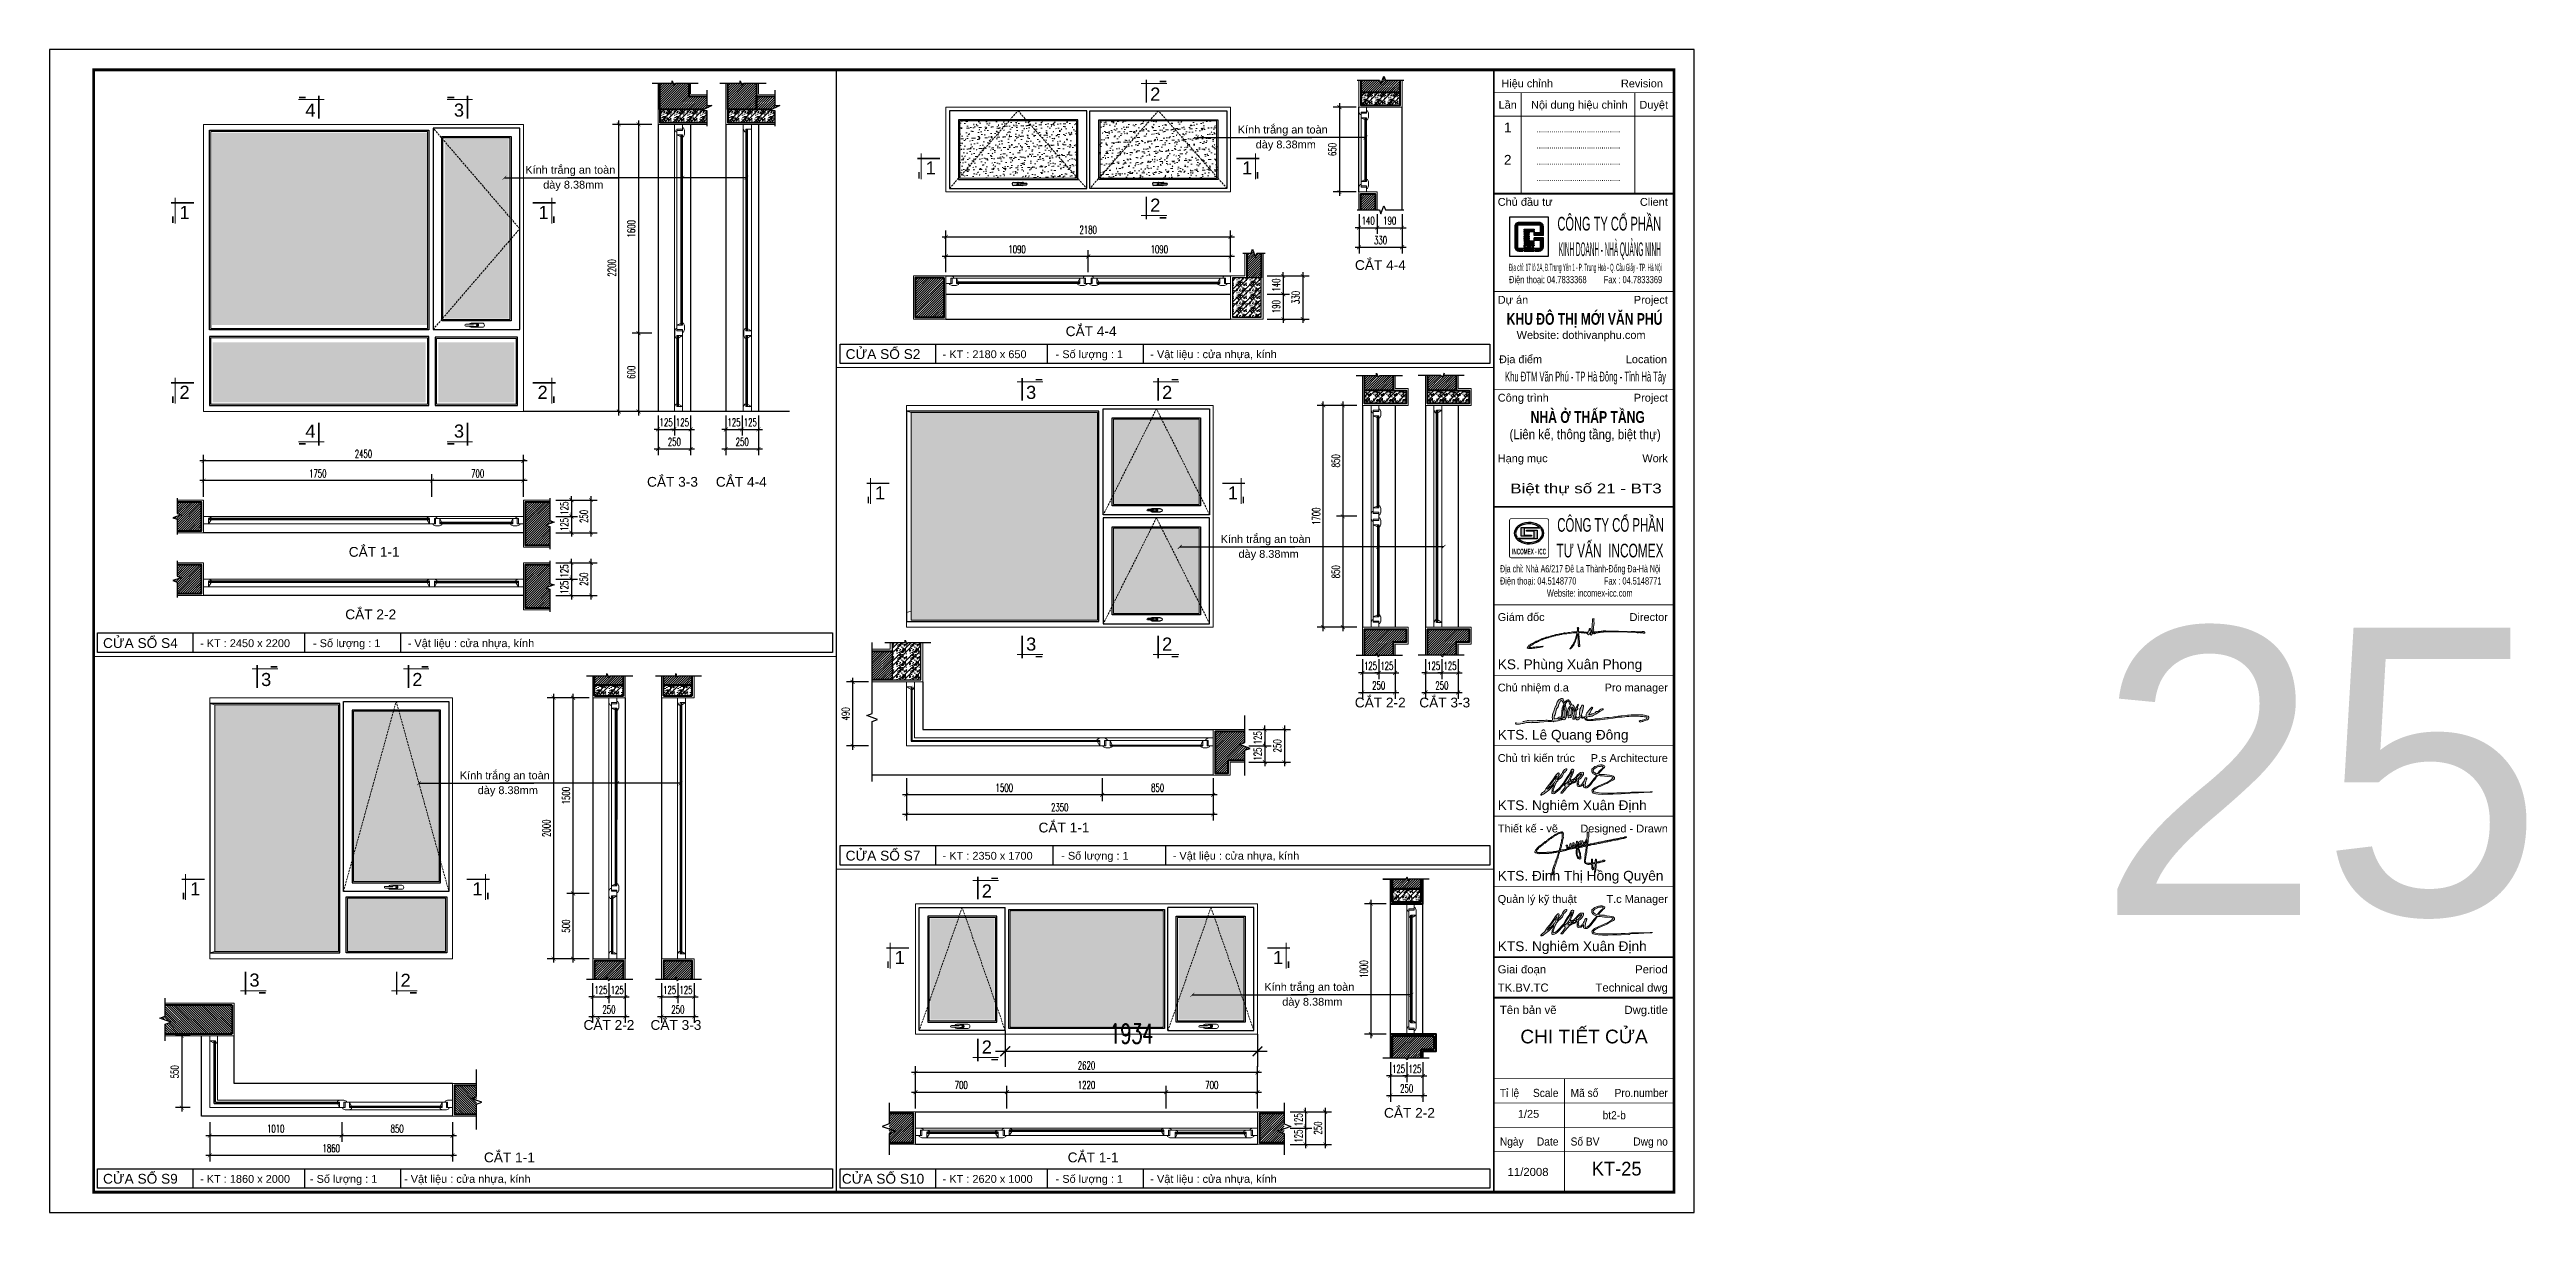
# Model space of a CAD drawing. Header units: millimetres. Extents: x -229618 to 2906, y -178063 to 96806.
# Drawn here: x -20344 to -1366, y -65885 to -56975 of the extents above; entities that cross this region are included whole.
import ezdxf
from ezdxf.enums import TextEntityAlignment as Align

# ---------------------------------------------------------------- set-up
doc = ezdxf.new("R2010")
doc.units = ezdxf.units.MM
doc.header["$LTSCALE"] = 200
doc.header["$MEASUREMENT"] = 0
doc.header["$PDMODE"] = 3
doc.header["$PDSIZE"] = 50
doc.linetypes.add('DASHED2', pattern=[0.375, 0.25, -0.125])
doc.layers.get('0').update_dxf_attribs({"color": 95, "linetype": 'CONTINUOUS'})
doc.layers.get('DEFPOINTS').update_dxf_attribs({"linetype": 'CONTINUOUS'})
for name, color, linetype, lineweight in [('1noithat', 146, 'CONTINUOUS', 13), ('cat', 1, 'CONTINUOUS', 40), ('hatch', 250, 'CONTINUOUS', 5), ('khuat', 8, 'DASHED2', 15), ('nho', 252, 'CONTINUOUS', 15), ('thay', 7, 'CONTINUOUS', 18)]:
    doc.layers.add(name, color=color, linetype=linetype, lineweight=lineweight)
for name, color, linetype in [('COT', 2, 'CONTINUOUS'), ('CUA', 145, 'CONTINUOUS'), ('DIM', 251, 'CONTINUOUS'), ('KHUNGTEN', 7, 'CONTINUOUS'), ('TEXT', 33, 'CONTINUOUS')]:
    doc.layers.add(name, color=color, linetype=linetype)
doc.layers.add('in', color=203, linetype='CONTINUOUS', lineweight=5, plot=False)
doc.styles.add('Aria H B iso', font='Vharialb_0.ttf')
doc.styles.add('Aria H iso', font='Vharial_0.ttf')
doc.styles.add('Arial iso', font='vnarial_0.ttf')
doc.styles.add('Arial N  iso', font='vnarialn_0.ttf')
doc.styles.add('khung', font='Vhcentn_0.ttf')
doc.styles.add('NHO2', font='vncc-rms.shx', dxfattribs={"width": 0.65})
doc.styles.add('Scale', font='vnsimli.shx', dxfattribs={"width": 0.65, "bigfont": 'bigfont.shx'})
doc.styles.add('TEXT1', font='Vhavan_0.ttf', dxfattribs={"height": 200})
doc.dimstyles.new('Scale', dxfattribs={"dimscale": 75, "dimtxt": 2, "dimasz": 1, "dimexe": 1.6, "dimexo": 0, "dimgap": 0.8, "dimtad": 1, "dimdec": 0, "dimzin": 0, "dimdsep": 46, "dimtxsty": 'Scale', "dimblk": 'ARCHTICK', "dimcen": 0.1, "dimdle": 1, "dimclrd": 256, "dimclre": 256, "dimclrt": 3, "dimadec": 0, "dimazin": 0, "dimtfac": 1, "dimtdec": 0, "dimtix": 1, "dimtmove": 2, "dimatfit": 3, "dimldrblk": 'ARCHTICK', "dimfxl": 0, "dimtolj": 1, "dimtzin": 0, "dimarcsym": 0})
pattern_1 = [(45, (-53291.321, -62532.687), (-8.8388348, 8.8388348), [])]
pattern_2 = [(45, (156316.446, 15853.568), (-8.8388348, 8.8388348), [])]
pattern_3 = [(45, (-202817.196, -98546.617), (-8.8388348, 8.8388348), [])]

msp = doc.modelspace()

# ---------------------------------------------------------------- texts
at = {"layer": 'in', "linetype": 'Continuous', "style": 'Aria H iso'}
msp.add_text('25', height=2200, dxfattribs=at).set_placement((-4655.2, -63604.7))
at = {"layer": 'TEXT', "linetype": 'Continuous', "style": 'Arial iso'}
for s, p in [('KÝnh tr¾ng an toµn', (-11240.1, -57618.2)), ('dµy 8.38mm', (-11102.9, -57732.2)), ('KÝnh tr¾ng an toµn', (-16699.1, -57926.4)), ('dµy 8.38mm', (-16562, -58040.4)), ('- KT : 2180 x 650', (-13501.3, -59339.3)), ('- Sè l\xadîng : 1', (-12635.7, -59339.3)), ('- VËt liÖu : cöa nhùa, kÝnh', (-11910.3, -59339.3)), ('KÝnh tr¾ng an toµn', (-11371.5, -60755.3)), ('dµy 8.38mm', (-11234.4, -60869.3)), ('- Sè l\xadîng : 1', (-18325.6, -61553.4)), ('- VËt liÖu : cöa nhùa, kÝnh', (-17600.2, -61553.4)), ('- KT : 2450 x 2200', (-19191.2, -61553.4)), ('KÝnh tr¾ng an toµn', (-17200.8, -62565.8)), ('dµy 8.38mm', (-17063.7, -62679.7)), ('- KT : 2350 x 1700', (-13501.3, -63182.2)), ('- Sè l\xadîng : 1', (-12592.7, -63182.2)), ('- VËt liÖu : cöa nhùa, kÝnh', (-11738.5, -63182.2)), ('KÝnh tr¾ng an toµn', (-11036.4, -64186.8)), ('dµy 8.38mm', (-10899.3, -64300.7)), ('- KT : 1860 x 2000', (-19191.2, -65657.9)), ('- Sè l\xadîng : 1', (-18349.2, -65657.9)), ('- VËt liÖu : cöa nhùa, kÝnh', (-17628.1, -65657.9)), ('- KT : 2620 x 1000', (-13501.3, -65657.9)), ('- Sè l\xadîng : 1', (-12635.7, -65657.9)), ('- VËt liÖu : cöa nhùa, kÝnh', (-11910.3, -65657.9))]:
    msp.add_text(s, height=60, dxfattribs=at).set_placement(p)
at = {"layer": 'TEXT', "style": 'Aria H iso'}
for s, p in [('c¾t 4-4', (-10147.2, -58664)), ('c¾t 4-4', (-12363.6, -59170.9)), ('c¾t 4-4', (-15044.2, -60324.6)), ('c¾t 2-2', (-9924.7, -65159.2))]:
    msp.add_text(s, height=75, dxfattribs=at).set_placement(p, align=Align.CENTER)
at = {"layer": 'TEXT', "linetype": 'Continuous', "style": 'Aria H iso'}
for s, p in [('cöa sæ s2', (-13958.1, -59345.7)), ('c¾t 3-3', (-15571.4, -60324.6)), ('c¾t 1-1', (-17856.8, -60861.1)), ('c¾t 2-2', (-17883.5, -61340)), ('cöa sæ s4', (-19648, -61559.9)), ('c¾t 2-2', (-10148.5, -62015.4)), ('c¾t 3-3', (-9654.4, -62015.4)), ('c¾t 1-1', (-12571.8, -62973.4)), ('cöa sæ s7', (-13958.1, -63188.6)), ('c¾t 2-2', (-16058.2, -64485.9)), ('c¾t 3-3', (-15544.9, -64485.9)), ('c¾t 1-1', (-16821, -65500.6)), ('c¾t 1-1', (-12348.3, -65500.6)), ('cöa sæ s9', (-19648, -65664.3)), ('cöa sæ s10', (-13958.1, -65664.3))]:
    msp.add_text(s, height=75, dxfattribs=at).set_placement(p, align=Align.CENTER)

# ---------------------------------------------------------------- blocks, each defined once
blk = doc.blocks.new('LO GO NHA QUANG NINH')
at = {"layer": 'hatch', "lineweight": -2}
for points in [[(865, 759, 0.414214), (759, 865), (241, 865, 0.414214), (135, 759), (135, 500), (205, 500), (205, 759, -0.414214), (241, 795), (759, 795, -0.414214), (795, 759), (795, 640, -0.414214), (759, 604), (632, 604), (632, 533), (865, 533)], [(342, 205), (241, 205, -0.414214), (205, 241), (205, 500), (135, 500), (135, 241, 0.414214), (241, 135), (342, 135)], [(865, 474), (632, 474), (632, 404), (759, 404, -0.414214), (795, 368), (795, 241, -0.414214), (759, 205), (658, 205), (658, 135), (759, 135, 0.414214), (865, 241)]]:
    blk.add_hatch(color=32, dxfattribs=at).paths.add_polyline_path(points)
h = blk.add_hatch(color=32, dxfattribs=at)
h.paths.add_polyline_path([(378, 428), (499, 428), (499, 404), (378, 404)])
h.paths.add_polyline_path([(378, 472), (499, 472), (499, 448), (378, 448)])
h.paths.add_polyline_path([(378, 516), (499, 516), (499, 492), (378, 492)])
h.paths.add_polyline_path([(378, 560), (499, 560), (499, 536), (378, 536)])
h.paths.add_polyline_path([(378, 604), (499, 604), (499, 580), (378, 580)])
h.paths.add_polyline_path([(378, 648), (632, 648), (632, 624), (378, 624)])
h.paths.add_polyline_path([(378, 692), (632, 692), (632, 668), (378, 668)])
h = blk.add_hatch(color=32, dxfattribs=at)
h.paths.add_polyline_path([(378, 316), (632, 316), (632, 340), (378, 340)])
h.paths.add_polyline_path([(378, 360), (632, 360), (632, 384), (378, 384)])
h.paths.add_polyline_path([(632, 216), (632, 188), (578, 188), (578, 296), (632, 296), (632, 268), (606, 268), (606, 216)])
h.paths.add_polyline_path([(558, 216), (558, 188), (503, 188), (503, 296), (558, 296), (558, 268), (532, 268), (532, 216)])
h.paths.add_polyline_path([(458, 216), (403, 216), (403, 268), (458, 268)], flags=16)
h.paths.add_polyline_path([(483, 188), (378, 188), (378, 296), (483, 296)])
h.paths.add_polyline_path([(378, 135), (632, 135), (632, 168), (378, 168)])
for p, q in [((342, 205), (342, 135)), ((632, 533), (632, 604)), ((865, 533), (632, 533)), ((865, 474), (632, 474)), ((632, 404), (632, 474)), ((658, 205), (658, 135))]:
    blk.add_line(p, q, dxfattribs=at)
for points in [[(865, 533), (865, 759, 0.414214), (759, 865), (241, 865, 0.414214), (135, 759), (135, 241, 0.414214), (241, 135), (342, 135)], [(632, 604), (759, 604, 0.414214), (795, 640), (795, 759, 0.414214), (759, 795), (241, 795, 0.414214), (205, 759), (205, 241, 0.414214), (241, 205), (342, 205)], [(658, 205), (759, 205, 0.414214), (795, 241), (795, 368, 0.414214), (759, 404), (632, 404)], [(658, 135), (759, 135, 0.414214), (865, 241), (865, 474)]]:
    blk.add_lwpolyline(points, format="xyb", dxfattribs=at)
for points in [[(378, 692), (632, 692), (632, 668), (378, 668)], [(378, 648), (632, 648), (632, 624), (378, 624)], [(378, 604), (499, 604), (499, 580), (378, 580)], [(378, 560), (499, 560), (499, 536), (378, 536)], [(378, 516), (499, 516), (499, 492), (378, 492)], [(378, 472), (499, 472), (499, 448), (378, 448)], [(378, 428), (499, 428), (499, 404), (378, 404)], [(378, 360), (632, 360), (632, 384), (378, 384)], [(378, 316), (632, 316), (632, 340), (378, 340)], [(483, 188), (378, 188), (378, 296), (483, 296)], [(378, 135), (632, 135), (632, 168), (378, 168)], [(458, 216), (403, 216), (403, 268), (458, 268)]]:
    blk.add_lwpolyline(points, close=True, dxfattribs=at)
for points in [[(558, 216), (558, 188), (503, 188), (503, 296), (558, 296), (558, 268), (532, 268), (532, 216), (558, 216)], [(632, 216), (632, 188), (578, 188), (578, 296), (632, 296), (632, 268), (606, 268), (606, 216), (632, 216)]]:
    blk.add_lwpolyline(points, dxfattribs=at)
at = {"layer": 'thay', "lineweight": -2}
blk.add_lwpolyline([(0, 0), (1000, 0), (1000, 1000), (0, 1000)], close=True, dxfattribs=at)
blk = doc.blocks.new('a dong')
at = {"layer": 'hatch', "ltscale": 30}
h = blk.add_hatch(color=256, dxfattribs=at)
h.paths.add_polyline_path([(989, 288), (981, 297), (976, 303), (962, 308), (954, 308), (948, 319), (945, 326), (931, 354), (919, 372), (912, 378), (897, 392), (889, 394), (879, 390), (869, 384), (862, 378), (852, 370), (849, 365), (840, 357), (834, 349), (840, 337), (844, 316), (850, 333), (857, 342), (871, 357), (877, 363), (885, 370), (892, 372), (897, 371), (903, 363), (911, 343), (917, 325), (927, 314), (931, 305), (928, 286), (922, 279), (915, 273), (904, 259), (893, 240), (887, 223), (881, 213), (881, 195), (880, 180), (879, 165), (879, 151), (887, 125), (892, 110), (895, 98), (904, 87), (928, 92), (938, 92), (948, 99), (955, 115), (961, 126), (962, 137), (962, 146), (964, 160), (969, 171), (970, 182), (970, 195), (970, 206), (968, 211), (965, 222), (965, 236), (963, 249), (962, 259), (963, 264), (974, 267), (984, 245), (986, 237), (990, 219), (993, 210), (996, 193), (996, 188), (994, 147), (993, 138), (989, 129), (985, 124), (978, 86), (971, 80), (973, 66), (986, 64), (993, 64), (999, 66), (1005, 84), (1004, 93), (1005, 102), (1012, 106), (1016, 100), (1019, 90), (1020, 81), (1023, 71), (1030, 65), (1042, 55), (1051, 53), (1059, 55), (1073, 64), (1083, 68), (1098, 92), (1107, 99), (1114, 96), (1120, 91), (1129, 83), (1150, 82), (1164, 87), (1172, 87), (1175, 82), (1175, 73), (1181, 61), (1189, 56), (1196, 51), (1207, 49), (1213, 49), (1221, 45), (1226, 43), (1253, 43), (1270, 43), (1283, 43), (1307, 45), (1318, 45), (1329, 48), (1364, 49), (1380, 51), (1393, 52), (1425, 56), (1439, 56), (1478, 58), (1502, 63), (1521, 64), (1563, 70), (1572, 68), (1655, 83), (1689, 89), (1723, 93), (1750, 96), (1779, 97), (1810, 100), (1855, 104), (1888, 110), (1922, 111), (1958, 113), (2041, 113), (2085, 115), (2119, 111), (2162, 110), (2184, 106), (2203, 106), (2224, 103), (2228, 96), (2227, 87), (2220, 71), (2191, 58), (2176, 52), (2162, 50), (2147, 48), (2126, 45), (2113, 40), (2101, 33), (2102, 26), (2112, 20), (2120, 16), (2134, 19), (2151, 26), (2159, 26), (2185, 34), (2201, 42), (2217, 46), (2239, 56), (2249, 64), (2256, 73), (2261, 82), (2262, 98), (2254, 106), (2254, 115), (2204, 129), (2189, 133), (2160, 139), (2144, 138), (2111, 137), (2100, 136), (2077, 137), (1998, 138), (1980, 140), (1963, 137), (1929, 135), (1901, 132), (1803, 121), (1786, 120), (1764, 118), (1743, 115), (1727, 110), (1711, 107), (1680, 105), (1667, 103), (1647, 99), (1583, 93), (1547, 95), (1384, 72), (1371, 72), (1353, 68), (1326, 67), (1313, 61), (1284, 61), (1229, 64), (1212, 65), (1206, 66), (1201, 84), (1205, 91), (1211, 99), (1228, 107), (1243, 109), (1264, 109), (1286, 114), (1300, 113), (1333, 137), (1361, 147), (1382, 162), (1433, 193), (1480, 225), (1489, 229), (1490, 237), (1479, 242), (1463, 241), (1446, 235), (1430, 226), (1411, 208), (1394, 196), (1371, 196), (1350, 174), (1335, 167), (1321, 161), (1306, 158), (1293, 155), (1269, 140), (1255, 139), (1245, 138), (1246, 142), (1249, 148), (1253, 157), (1255, 164), (1266, 172), (1267, 175), (1284, 219), (1296, 235), (1304, 248), (1308, 257), (1309, 263), (1299, 266), (1291, 266), (1287, 263), (1276, 253), (1265, 238), (1256, 227), (1248, 215), (1233, 199), (1225, 190), (1208, 170), (1198, 150), (1198, 142), (1200, 127), (1196, 117), (1178, 108), (1168, 101), (1154, 98), (1138, 98), (1131, 100), (1124, 105), (1123, 110), (1116, 120), (1119, 126), (1125, 134), (1119, 145), (1126, 162), (1129, 172), (1134, 188), (1134, 203), (1137, 213), (1140, 220), (1148, 245), (1148, 257), (1152, 275), (1152, 288), (1152, 294), (1149, 299), (1142, 304), (1136, 304), (1127, 300), (1122, 292), (1119, 283), (1111, 268), (1105, 261), (1100, 247), (1090, 236), (1093, 202), (1088, 191), (1085, 180), (1083, 156), (1087, 139), (1090, 128), (1095, 119), (1088, 115), (1078, 104), (1067, 94), (1052, 86), (1043, 89), (1039, 95), (1030, 103), (1026, 111), (1023, 124), (1024, 136), (1027, 146), (1027, 156), (1027, 169), (1027, 178), (1027, 184), (1027, 194), (1036, 215), (1044, 226), (1055, 239), (1052, 268), (1057, 284), (1061, 296), (1066, 302), (1059, 318), (1044, 298), (1043, 287), (1042, 276), (1035, 268), (1031, 261), (1024, 241), (1025, 232), (1025, 221), (1021, 210), (1010, 200), (1007, 205), (1006, 211), (1006, 241), (1005, 252), (1004, 257), (998, 269), (993, 278)])
h.paths.add_polyline_path([(938, 265), (947, 251), (951, 235), (944, 218), (945, 183), (946, 164), (941, 143), (939, 136), (925, 123), (919, 123), (911, 125), (905, 132), (904, 147), (903, 156), (902, 190), (909, 207), (913, 221), (915, 234), (920, 241), (927, 253)], flags=16)
h.paths.add_polyline_path([(806, 412), (796, 418), (783, 416), (776, 414), (761, 407), (754, 403), (743, 396), (728, 385), (717, 369), (712, 360), (707, 352), (701, 338), (696, 324), (687, 291), (681, 283), (672, 268), (668, 259), (652, 201), (644, 188), (638, 178), (625, 146), (625, 129), (625, 122), (621, 92), (627, 78), (627, 71), (627, 62), (627, 56), (629, 49), (626, 48), (611, 43), (562, 42), (555, 42), (539, 46), (516, 47), (484, 45), (477, 44), (458, 43), (412, 45), (399, 44), (384, 44), (366, 42), (300, 35), (276, 36), (222, 40), (202, 40), (190, 37), (159, 30), (139, 27), (122, 26), (83, 13), (68, 12), (44, 11), (33, 12), (15, 4), (0, 0), (0, -9), (7, -18), (37, -18), (46, -18), (66, -18), (76, -15), (91, -12), (111, -9), (130, -7), (140, -2), (154, -1), (188, 7), (230, 7), (248, 7), (268, 4), (278, 8), (338, 10), (362, 10), (385, 11), (399, 13), (414, 15), (556, 23), (608, 23), (636, 22), (652, 30), (691, 33), (710, 37), (721, 36), (774, 51), (785, 55), (795, 58), (802, 61), (809, 59), (820, 53), (827, 51), (843, 61), (847, 75), (850, 80), (859, 91), (864, 130), (864, 144), (864, 157), (865, 172), (864, 179), (858, 224), (859, 247), (853, 273), (850, 287), (848, 307), (844, 316), (840, 337), (834, 349), (825, 361), (811, 398)])
h.paths.add_polyline_path([(782, 384), (798, 365), (804, 352), (812, 339), (822, 325), (827, 304), (828, 291), (829, 291), (828, 290), (829, 286), (828, 272), (828, 258), (834, 214), (834, 193), (835, 168), (836, 155), (837, 133), (837, 123), (835, 112), (833, 100), (822, 87), (820, 89), (818, 91), (817, 92), (815, 94), (808, 102), (802, 120), (801, 146), (802, 165), (803, 184), (806, 204), (810, 213), (815, 246), (815, 250), (815, 262), (815, 275), (818, 284), (822, 290), (828, 291), (827, 304), (822, 325), (818, 314), (813, 304), (807, 294), (802, 280), (802, 267), (795, 260), (794, 252), (790, 220), (790, 215), (788, 211), (786, 203), (784, 192), (785, 177), (785, 166), (785, 151), (782, 132), (783, 123), (781, 115), (781, 105), (768, 103), (743, 97), (723, 87), (705, 78), (663, 68), (657, 71), (653, 81), (658, 95), (664, 129), (670, 137), (697, 241), (726, 274), (729, 290), (730, 305), (763, 374)], flags=16)
h.paths.add_polyline_path([(785, 88), (787, 87), (790, 87), (792, 84), (795, 81), (789, 77), (783, 73), (780, 72), (777, 71), (766, 70), (749, 64), (741, 62), (731, 62), (726, 63), (725, 65), (733, 67), (740, 70), (746, 73), (756, 75), (765, 79), (768, 81), (776, 84)], flags=16)
for points in [[(15, 4), (0, 0), (0, -9), (7, -18), (37, -18), (46, -18), (66, -18), (76, -15), (91, -12), (111, -9), (130, -7), (140, -2), (154, -1), (188, 7), (230, 7), (248, 7), (268, 4), (278, 8), (338, 10), (362, 10), (385, 11), (399, 13), (414, 15), (556, 23), (608, 23), (636, 22), (652, 30), (691, 33), (710, 37), (721, 36), (774, 51), (785, 55), (795, 58), (802, 61), (809, 59), (820, 53), (827, 51), (827, 51), (843, 61), (847, 75), (850, 80), (859, 91), (864, 130), (864, 144), (864, 157), (865, 172), (864, 179), (858, 224), (859, 247), (853, 273), (850, 287), (848, 307), (844, 316), (840, 337), (834, 349), (825, 361), (811, 398), (806, 412), (796, 418), (783, 416), (776, 414), (761, 407), (754, 403), (743, 396), (728, 385), (717, 369), (712, 360), (707, 352), (701, 338), (696, 324), (687, 291), (681, 283), (672, 268), (668, 259), (652, 201), (644, 188), (638, 178), (625, 146), (625, 129), (625, 122), (621, 92), (627, 78), (627, 71), (627, 62), (627, 56), (629, 49), (626, 48), (611, 43), (562, 42), (555, 42), (539, 46), (516, 47), (484, 45), (477, 44), (458, 43), (412, 45), (399, 44), (384, 44), (366, 42), (300, 35), (276, 36), (222, 40), (202, 40), (190, 37), (159, 30), (139, 27), (122, 26)], [(781, 105), (768, 103), (743, 97), (723, 87), (705, 78), (663, 68), (657, 71), (653, 81), (658, 95), (664, 129), (670, 137), (697, 241), (726, 274), (729, 290), (730, 305), (763, 374), (782, 384), (782, 384), (782, 384), (798, 365), (804, 352), (812, 339), (822, 325), (822, 325), (827, 304), (829, 286), (828, 258), (834, 214), (834, 193), (835, 168), (836, 143), (837, 123), (833, 100), (833, 100), (822, 87), (822, 87), (808, 102), (802, 120), (801, 146), (803, 184), (806, 204), (806, 204), (814, 221), (815, 232), (815, 242), (815, 250), (815, 262), (815, 275), (818, 284), (822, 290), (828, 291)], [(726, 65), (733, 67), (746, 73), (756, 75), (763, 78), (768, 81), (776, 84), (785, 88), (790, 87), (795, 81), (783, 73), (777, 71), (766, 70), (749, 64), (741, 62), (731, 62), (726, 63), (725, 65), (725, 65)], [(725, 64), (729, 66), (733, 67), (740, 70), (751, 74), (756, 75), (776, 84), (785, 88), (787, 87), (790, 87), (792, 84), (795, 81), (795, 81), (789, 77), (783, 73), (780, 72), (766, 70), (749, 64), (736, 62), (728, 62), (725, 65)], [(781, 105), (781, 115), (783, 123), (782, 132), (785, 151), (785, 166), (785, 177), (784, 192), (786, 203), (788, 211), (790, 215), (790, 220), (794, 252), (795, 260), (802, 267), (802, 280), (807, 294), (813, 304), (818, 314), (818, 314), (822, 325), (822, 325)], [(822, 87), (833, 100), (835, 112), (837, 123), (837, 133), (836, 155), (835, 168), (834, 193), (834, 214), (828, 258), (828, 272), (829, 286), (828, 291), (829, 291), (820, 287), (815, 268), (815, 246), (810, 213), (802, 165), (801, 146), (802, 120), (808, 102), (815, 94), (815, 94), (815, 91)], [(815, 94), (817, 92), (818, 91), (818, 91), (820, 89), (822, 87)], [(834, 349), (840, 357), (849, 365), (852, 370), (862, 378), (869, 384), (879, 390), (889, 394), (897, 392), (912, 378), (919, 372), (931, 354), (945, 326), (948, 319), (954, 308), (962, 308), (976, 303), (981, 297), (989, 288), (993, 278), (998, 269), (1004, 257), (1005, 252), (1006, 241), (1006, 211), (1007, 205), (1010, 200), (1010, 200), (1010, 200), (1021, 210), (1025, 221), (1025, 232), (1024, 241), (1031, 261), (1035, 268), (1042, 276), (1043, 287), (1044, 298), (1059, 318), (1059, 318), (1066, 302), (1061, 296), (1057, 284), (1052, 268), (1055, 239), (1055, 239), (1044, 226), (1036, 215), (1027, 194), (1027, 184), (1027, 178), (1027, 169), (1027, 156), (1027, 146), (1024, 136), (1023, 124), (1026, 111), (1030, 103), (1030, 103), (1039, 95), (1043, 89), (1052, 86), (1067, 94), (1078, 104), (1088, 115), (1095, 119), (1090, 128), (1087, 139), (1083, 156), (1085, 180), (1088, 191), (1093, 202), (1090, 236), (1100, 247), (1105, 261), (1111, 268), (1119, 283), (1122, 292), (1127, 300), (1136, 304), (1142, 304), (1149, 299), (1152, 294), (1152, 288), (1152, 275), (1148, 257), (1148, 245), (1140, 220), (1137, 213), (1134, 203), (1134, 188), (1129, 172), (1126, 162), (1119, 145), (1119, 145), (1125, 134), (1119, 126), (1116, 120), (1123, 110), (1124, 105), (1131, 100), (1138, 98), (1154, 98), (1168, 101), (1178, 108), (1196, 117), (1200, 127), (1198, 142), (1198, 150), (1208, 170), (1225, 190), (1233, 199), (1248, 215), (1256, 227), (1265, 238), (1276, 253), (1287, 263), (1291, 266), (1299, 266), (1299, 266), (1309, 263), (1308, 257), (1304, 248), (1296, 235), (1284, 219), (1267, 175), (1266, 172), (1255, 164), (1253, 157), (1249, 148), (1246, 142), (1245, 138), (1255, 139), (1269, 140), (1293, 155), (1306, 158), (1321, 161), (1335, 167), (1350, 174), (1371, 196), (1394, 196), (1411, 208), (1430, 226), (1446, 235), (1463, 241), (1479, 242), (1479, 242), (1490, 237), (1489, 229), (1480, 225), (1433, 193), (1382, 162), (1361, 147), (1333, 137), (1300, 113), (1286, 114), (1264, 109), (1243, 109), (1228, 107), (1211, 99), (1211, 99), (1205, 91), (1201, 84), (1206, 66), (1212, 65), (1229, 64), (1284, 61), (1313, 61), (1326, 67), (1353, 68), (1371, 72), (1384, 72), (1547, 95), (1583, 93), (1647, 99), (1667, 103), (1680, 105), (1711, 107), (1727, 110), (1743, 115), (1764, 118), (1786, 120), (1803, 121), (1901, 132), (1929, 135), (1963, 137), (1980, 140), (1998, 138), (2077, 137), (2077, 137), (2100, 136), (2111, 137), (2144, 138), (2160, 139), (2189, 133), (2204, 129), (2254, 115), (2254, 106), (2262, 98), (2262, 98), (2261, 82), (2256, 73), (2249, 64), (2239, 56), (2217, 46), (2201, 42), (2185, 34), (2159, 26), (2151, 26), (2134, 19), (2120, 16), (2112, 20), (2102, 26), (2102, 26), (2101, 33), (2113, 40), (2126, 45), (2126, 45), (2147, 48), (2162, 50), (2176, 52), (2191, 58), (2220, 71), (2220, 71), (2227, 87), (2228, 96), (2224, 103), (2203, 106), (2184, 106), (2162, 110), (2119, 111), (2085, 115), (2041, 113), (1958, 113), (1958, 113), (1922, 111), (1888, 110), (1855, 104), (1810, 100), (1779, 97), (1750, 96), (1723, 93), (1689, 89), (1655, 83), (1572, 68), (1563, 70), (1521, 64), (1502, 63), (1478, 58), (1439, 56), (1425, 56), (1393, 52), (1380, 51), (1364, 49), (1329, 48), (1318, 45), (1307, 45), (1283, 43), (1258, 43), (1226, 43), (1216, 47), (1202, 57), (1202, 57), (1186, 74)], [(1283, 43), (1270, 43), (1253, 43), (1226, 43), (1221, 45), (1213, 49), (1207, 49), (1196, 51), (1189, 56), (1181, 61), (1175, 73), (1175, 82), (1172, 87), (1164, 87), (1150, 82), (1129, 83), (1120, 91), (1114, 96), (1107, 99), (1098, 92), (1083, 68), (1073, 64), (1059, 55), (1051, 53), (1042, 55), (1030, 65), (1023, 71), (1020, 81), (1019, 90), (1016, 100), (1012, 106), (1005, 102), (1004, 93), (1005, 84), (999, 66), (993, 64), (986, 64), (973, 66), (971, 80), (978, 86), (985, 124), (989, 129), (993, 138), (994, 147), (996, 188), (996, 193), (993, 210), (990, 219), (986, 237), (984, 245), (974, 267), (974, 267), (963, 264), (962, 259), (963, 249), (965, 236), (965, 222), (968, 211), (970, 206), (970, 195), (970, 182), (969, 171), (964, 160), (962, 146), (962, 137), (961, 126), (955, 115), (948, 99), (948, 99), (938, 92), (928, 92), (904, 87), (904, 87), (895, 98), (892, 110), (887, 125), (879, 151), (879, 165), (880, 180), (881, 195), (881, 213), (887, 223), (893, 240), (904, 259), (915, 273), (922, 279), (928, 286), (931, 305), (927, 314), (917, 325), (911, 343), (903, 363), (897, 371), (892, 372), (885, 370), (877, 363), (871, 357), (857, 342), (850, 333), (844, 316)], [(938, 265), (927, 253), (920, 241), (915, 234), (913, 221), (909, 207), (902, 190), (903, 156), (904, 147), (905, 132), (911, 125), (919, 123), (925, 123), (939, 136), (941, 143), (946, 164), (945, 183), (944, 218), (951, 235), (947, 251), (938, 265)]]:
    blk.add_lwpolyline(points, dxfattribs=at)
blk = doc.blocks.new('anhphong-gd')
at = {"layer": 'hatch', "ltscale": 30}
h = blk.add_hatch(color=256, dxfattribs=at)
edge = h.paths.add_edge_path()
edge.add_line((-1, 5), (-45, -1))
edge.add_line((-45, -1), (-97, -3))
edge.add_line((-97, -3), (-133, -7))
edge.add_line((-133, -7), (-153, -10))
edge.add_line((-153, -10), (-176, -14))
edge.add_line((-176, -14), (-193, -14))
edge.add_line((-193, -14), (-228, -20))
edge.add_line((-228, -20), (-247, -20))
edge.add_line((-247, -20), (-267, -20))
edge.add_line((-267, -20), (-270, -20))
edge.add_line((-270, -20), (-270, -16))
edge.add_line((-270, -16), (-264, -11))
edge.add_line((-264, -11), (-255, -5))
edge.add_line((-255, -5), (-244, 5))
edge.add_line((-244, 5), (-237, 13))
edge.add_line((-237, 13), (-223, 23))
edge.add_line((-223, 23), (-215, 29))
edge.add_line((-215, 29), (-189, 44))
edge.add_line((-189, 44), (-179, 52))
edge.add_line((-179, 52), (-169, 57))
edge.add_line((-169, 57), (-142, 72))
edge.add_line((-142, 72), (-132, 77))
edge.add_line((-132, 77), (-124, 79))
edge.add_line((-124, 79), (-96, 95))
edge.add_line((-96, 95), (-87, 100))
edge.add_line((-87, 100), (-79, 103))
edge.add_line((-79, 103), (-51, 117))
edge.add_line((-51, 117), (-41, 122))
edge.add_line((-41, 122), (-15, 131))
edge.add_line((-15, 131), (-6, 133))
edge.add_line((-6, 133), (-1, 137))
edge.add_line((-1, 137), (8, 140))
edge.add_line((8, 140), (15, 142))
edge.add_line((15, 142), (44, 152))
edge.add_line((44, 152), (54, 152))
edge.add_line((54, 152), (63, 159))
edge.add_line((63, 159), (90, 166))
edge.add_line((90, 166), (102, 169))
edge.add_line((102, 169), (109, 174))
edge.add_line((109, 174), (139, 181))
edge.add_line((139, 181), (149, 186))
edge.add_line((149, 186), (163, 189))
edge.add_line((163, 189), (188, 196))
edge.add_line((188, 196), (200, 199))
edge.add_line((200, 199), (209, 201))
edge.add_line((209, 201), (231, 206))
edge.add_line((231, 206), (242, 209))
edge.add_line((242, 209), (262, 215))
edge.add_line((262, 215), (274, 218))
edge.add_line((274, 218), (281, 220))
edge.add_line((281, 220), (297, 220))
edge.add_line((297, 220), (311, 224))
edge.add_line((311, 224), (324, 226))
edge.add_line((324, 226), (336, 228))
edge.add_line((336, 228), (363, 234))
edge.add_line((363, 234), (375, 237))
edge.add_line((375, 237), (396, 241))
edge.add_line((396, 241), (408, 241))
edge.add_line((408, 241), (443, 245))
edge.add_line((443, 245), (455, 246))
edge.add_line((455, 246), (550, 259))
edge.add_line((550, 259), (579, 263))
edge.add_line((579, 263), (627, 263))
edge.add_line((627, 263), (646, 266))
edge.add_line((646, 266), (651, 266))
edge.add_line((651, 266), (655, 266))
edge.add_line((655, 266), (655, 260))
edge.add_line((655, 260), (641, 223))
edge.add_line((641, 223), (638, 196))
edge.add_line((638, 196), (628, 180))
edge.add_line((628, 180), (628, 168))
edge.add_line((628, 168), (617, 132))
edge.add_line((617, 132), (612, 112))
edge.add_line((612, 112), (606, 93))
edge.add_line((606, 93), (587, 67))
edge.add_line((587, 67), (580, 43))
edge.add_line((580, 43), (564, 25))
edge.add_line((564, 25), (554, 15))
edge.add_line((554, 15), (549, 5))
edge.add_line((549, 5), (541, -11))
edge.add_line((541, -11), (529, -19))
edge.add_line((529, -19), (529, -27))
edge.add_line((529, -27), (526, -33))
edge.add_line((526, -33), (523, -32))
edge.add_line((523, -32), (522, -35))
edge.add_line((522, -35), (518, -35))
edge.add_line((518, -35), (518, -42))
edge.add_line((518, -42), (521, -44))
edge.add_line((521, -44), (524, -45))
edge.add_line((524, -45), (527, -45))
edge.add_line((527, -45), (530, -42))
edge.add_line((530, -42), (534, -39))
edge.add_line((534, -39), (538, -37))
edge.add_line((538, -37), (543, -32))
edge.add_line((543, -32), (547, -27))
edge.add_line((547, -27), (553, -18))
edge.add_line((553, -18), (558, -13))
edge.add_line((558, -13), (565, -5))
edge.add_line((565, -5), (568, 2))
edge.add_line((568, 2), (573, 8))
edge.add_line((573, 8), (574, 9))
edge.add_line((574, 9), (590, 28))
edge.add_line((590, 28), (596, 45))
edge.add_line((596, 45), (604, 58))
edge.add_line((604, 58), (617, 85))
edge.add_line((617, 85), (621, 99))
edge.add_line((621, 99), (623, 109))
edge.add_line((623, 109), (633, 127))
edge.add_line((633, 127), (635, 139))
edge.add_line((635, 139), (642, 160))
edge.add_line((642, 160), (646, 166))
edge.add_line((646, 166), (646, 173))
edge.add_line((646, 173), (651, 198))
edge.add_line((651, 198), (659, 220))
edge.add_line((659, 220), (661, 225))
edge.add_line((661, 225), (661, 235))
edge.add_line((661, 235), (663, 238))
edge.add_line((663, 238), (666, 238))
edge.add_line((666, 238), (666, 233))
edge.add_line((666, 233), (666, 228))
edge.add_line((666, 228), (667, 218))
edge.add_line((667, 218), (673, 168))
edge.add_line((673, 168), (673, 139))
edge.add_line((673, 139), (673, 118))
edge.add_line((673, 118), (677, 83))
edge.add_line((677, 83), (677, 61))
edge.add_line((677, 61), (677, 51))
edge.add_line((677, 51), (680, 41))
edge.add_line((680, 41), (684, 34))
edge.add_line((684, 34), (680, 32))
edge.add_line((680, 32), (677, 31))
edge.add_line((677, 31), (676, 26))
edge.add_line((676, 26), (678, 22))
edge.add_line((678, 22), (678, 19))
edge.add_line((678, 19), (678, 17))
edge.add_line((678, 17), (680, 13))
edge.add_line((680, 13), (682, 10))
edge.add_line((682, 10), (684, 6))
edge.add_line((684, 6), (685, 3))
edge.add_line((685, 3), (686, 1))
edge.add_line((686, 1), (692, -4))
edge.add_line((692, -4), (694, -4))
edge.add_line((694, -4), (696, 0))
edge.add_line((696, 0), (699, 1))
edge.add_line((699, 1), (701, 2))
edge.add_line((701, 2), (708, -1))
edge.add_line((708, -1), (708, 2))
edge.add_line((708, 2), (708, 5))
edge.add_line((708, 5), (709, 8))
edge.add_line((709, 8), (709, 11))
edge.add_line((709, 11), (709, 14))
edge.add_line((709, 14), (708, 18))
edge.add_line((708, 18), (707, 20))
edge.add_line((707, 20), (706, 23))
edge.add_line((706, 23), (704, 27))
edge.add_line((704, 27), (704, 30))
edge.add_line((704, 30), (704, 33))
edge.add_line((704, 33), (703, 38))
edge.add_line((703, 38), (702, 44))
edge.add_line((702, 44), (703, 46))
edge.add_line((703, 46), (703, 48))
edge.add_line((703, 48), (701, 61))
edge.add_line((701, 61), (701, 65))
edge.add_line((701, 65), (702, 70))
edge.add_line((702, 70), (702, 76))
edge.add_line((702, 76), (698, 96))
edge.add_line((698, 96), (698, 99))
edge.add_line((698, 99), (698, 103))
edge.add_line((698, 103), (698, 107))
edge.add_line((698, 107), (697, 110))
edge.add_line((697, 110), (695, 126))
edge.add_line((695, 126), (694, 130))
edge.add_line((694, 130), (694, 136))
edge.add_line((694, 136), (694, 141))
edge.add_line((694, 141), (691, 159))
edge.add_line((691, 159), (690, 163))
edge.add_line((690, 163), (690, 168))
edge.add_line((690, 168), (690, 172))
edge.add_line((690, 172), (690, 175))
edge.add_line((690, 175), (691, 178))
edge.add_line((691, 178), (691, 193))
edge.add_line((691, 193), (690, 196))
edge.add_line((690, 196), (689, 202))
edge.add_line((689, 202), (689, 206))
edge.add_line((689, 206), (689, 209))
edge.add_line((689, 209), (687, 226))
edge.add_line((687, 226), (686, 229))
edge.add_line((686, 229), (687, 235))
edge.add_line((687, 235), (687, 240))
edge.add_line((687, 240), (685, 259))
edge.add_line((685, 259), (684, 265))
edge.add_line((684, 265), (691, 268))
edge.add_line((691, 268), (700, 268))
edge.add_line((700, 268), (717, 268))
edge.add_line((717, 268), (722, 267))
edge.add_line((722, 267), (730, 267))
edge.add_line((730, 267), (740, 266))
edge.add_line((740, 266), (750, 262))
edge.add_line((750, 262), (754, 264))
edge.add_line((754, 264), (761, 265))
edge.add_line((761, 265), (785, 264))
edge.add_line((785, 264), (791, 260))
edge.add_line((791, 260), (797, 259))
edge.add_line((797, 259), (806, 260))
edge.add_line((806, 260), (810, 260))
edge.add_line((810, 260), (824, 256))
edge.add_line((824, 256), (827, 255))
edge.add_line((827, 255), (838, 253))
edge.add_line((838, 253), (848, 250))
edge.add_line((848, 250), (855, 245))
edge.add_line((855, 245), (858, 240))
edge.add_line((858, 240), (863, 229))
edge.add_line((863, 229), (867, 228))
edge.add_line((867, 228), (874, 227))
edge.add_line((874, 227), (886, 230))
edge.add_line((886, 230), (884, 234))
edge.add_line((884, 234), (889, 241))
edge.add_line((889, 241), (891, 244))
edge.add_line((891, 244), (896, 242))
edge.add_line((896, 242), (898, 241))
edge.add_line((898, 241), (901, 241))
edge.add_line((901, 241), (901, 249))
edge.add_line((901, 249), (901, 255))
edge.add_line((901, 255), (903, 258))
edge.add_line((903, 258), (909, 266))
edge.add_line((909, 266), (909, 270))
edge.add_line((909, 270), (909, 273))
edge.add_line((909, 273), (909, 279))
edge.add_line((909, 279), (914, 276))
edge.add_line((914, 276), (912, 273))
edge.add_line((912, 273), (912, 269))
edge.add_line((912, 269), (911, 264))
edge.add_line((911, 264), (911, 260))
edge.add_line((911, 260), (911, 257))
edge.add_line((911, 257), (910, 252))
edge.add_line((910, 252), (908, 247))
edge.add_line((908, 247), (909, 241))
edge.add_line((909, 241), (910, 238))
edge.add_line((910, 238), (914, 232))
edge.add_line((914, 232), (915, 226))
edge.add_line((915, 226), (916, 222))
edge.add_line((916, 222), (919, 220))
edge.add_line((919, 220), (925, 219))
edge.add_line((925, 219), (931, 223))
edge.add_line((931, 223), (937, 223))
edge.add_line((937, 223), (945, 239))
edge.add_line((945, 239), (942, 246))
edge.add_line((942, 246), (942, 250))
edge.add_line((942, 250), (945, 255))
edge.add_line((945, 255), (946, 258))
edge.add_line((946, 258), (947, 261))
edge.add_line((947, 261), (948, 265))
edge.add_line((948, 265), (949, 270))
edge.add_line((949, 270), (952, 274))
edge.add_line((952, 274), (953, 276))
edge.add_line((953, 276), (956, 279))
edge.add_line((956, 279), (959, 279))
edge.add_line((959, 279), (958, 274))
edge.add_line((958, 274), (957, 270))
edge.add_line((957, 270), (955, 263))
edge.add_line((955, 263), (955, 260))
edge.add_line((955, 260), (957, 254))
edge.add_line((957, 254), (959, 250))
edge.add_line((959, 250), (961, 248))
edge.add_line((961, 248), (972, 242))
edge.add_line((972, 242), (977, 242))
edge.add_line((977, 242), (984, 246))
edge.add_line((984, 246), (989, 248))
edge.add_line((989, 248), (992, 251))
edge.add_line((992, 251), (998, 253))
edge.add_line((998, 253), (1004, 255))
edge.add_line((1004, 255), (1007, 255))
edge.add_line((1007, 255), (1021, 260))
edge.add_line((1021, 260), (1028, 262))
edge.add_line((1028, 262), (1034, 262))
edge.add_line((1034, 262), (1039, 262))
edge.add_line((1039, 262), (1048, 265))
edge.add_line((1048, 265), (1050, 265))
edge.add_line((1050, 265), (1056, 267))
edge.add_line((1056, 267), (1082, 270))
edge.add_line((1082, 270), (1096, 270))
edge.add_line((1096, 270), (1099, 273))
edge.add_line((1099, 273), (1134, 275))
edge.add_line((1134, 275), (1145, 275))
edge.add_line((1145, 275), (1154, 277))
edge.add_line((1154, 277), (1160, 279))
edge.add_line((1160, 279), (1193, 279))
edge.add_line((1193, 279), (1202, 282))
edge.add_line((1202, 282), (1208, 281))
edge.add_line((1208, 281), (1216, 283))
edge.add_line((1216, 283), (1221, 283))
edge.add_line((1221, 283), (1272, 283))
edge.add_line((1272, 283), (1291, 285))
edge.add_line((1291, 285), (1306, 283))
edge.add_line((1306, 283), (1356, 285))
edge.add_line((1356, 285), (1380, 285))
edge.add_line((1380, 285), (1383, 284))
edge.add_line((1383, 284), (1429, 284))
edge.add_line((1429, 284), (1450, 284))
edge.add_line((1450, 284), (1455, 283))
edge.add_line((1455, 283), (1776, 271))
edge.add_line((1776, 271), (1781, 267))
edge.add_line((1781, 267), (1786, 267))
edge.add_line((1786, 267), (1793, 269))
edge.add_line((1793, 269), (1798, 269))
edge.add_line((1798, 269), (1806, 268))
edge.add_line((1806, 268), (1812, 266))
edge.add_line((1812, 266), (1817, 266))
edge.add_line((1817, 266), (1829, 266))
edge.add_line((1829, 266), (1855, 267))
edge.add_line((1855, 267), (1863, 266))
edge.add_line((1863, 266), (1872, 265))
edge.add_line((1872, 265), (1880, 265))
edge.add_line((1880, 265), (1888, 263))
edge.add_line((1888, 263), (1896, 266))
edge.add_line((1896, 266), (1910, 262))
edge.add_line((1910, 262), (1921, 261))
edge.add_line((1921, 261), (1933, 255))
edge.add_line((1933, 255), (1939, 253))
edge.add_line((1939, 253), (1945, 261))
edge.add_line((1945, 261), (1948, 260))
edge.add_line((1948, 260), (1948, 258))
edge.add_line((1948, 258), (1951, 259))
edge.add_line((1951, 259), (1954, 262))
edge.add_line((1954, 262), (1953, 264))
edge.add_line((1953, 264), (1950, 271))
edge.add_line((1950, 271), (1949, 274))
edge.add_line((1949, 274), (1948, 278))
edge.add_line((1948, 278), (1946, 281))
edge.add_line((1946, 281), (1941, 282))
edge.add_line((1941, 282), (1937, 284))
edge.add_line((1937, 284), (1930, 288))
edge.add_line((1930, 288), (1926, 289))
edge.add_line((1926, 289), (1920, 289))
edge.add_line((1920, 289), (1914, 290))
edge.add_line((1914, 290), (1908, 289))
edge.add_line((1908, 289), (1905, 289))
edge.add_line((1905, 289), (1902, 287))
edge.add_line((1902, 287), (1899, 281))
edge.add_line((1899, 281), (1900, 279))
edge.add_line((1900, 279), (1899, 278))
edge.add_line((1899, 278), (1893, 278))
edge.add_line((1893, 278), (1886, 279))
edge.add_line((1886, 279), (1867, 280))
edge.add_line((1867, 280), (1861, 280))
edge.add_line((1861, 280), (1855, 281))
edge.add_line((1855, 281), (1848, 281))
edge.add_line((1848, 281), (1841, 281))
edge.add_line((1841, 281), (1833, 281))
edge.add_line((1833, 281), (1826, 281))
edge.add_line((1826, 281), (1822, 281))
edge.add_line((1822, 281), (1818, 282))
edge.add_line((1818, 282), (1807, 284))
edge.add_line((1807, 284), (1778, 284))
edge.add_line((1778, 284), (1767, 285))
edge.add_line((1767, 285), (1759, 287))
edge.add_line((1759, 287), (1751, 287))
edge.add_line((1751, 287), (1746, 287))
edge.add_line((1746, 287), (1689, 291))
edge.add_line((1689, 291), (1202, 300))
edge.add_line((1202, 300), (1155, 300))
edge.add_line((1155, 300), (1135, 296))
edge.add_line((1135, 296), (1113, 292))
edge.add_line((1113, 292), (1094, 291))
edge.add_line((1094, 291), (1079, 289))
edge.add_line((1079, 289), (1065, 288))
edge.add_line((1065, 288), (1056, 288))
edge.add_line((1056, 288), (1029, 281))
edge.add_line((1029, 281), (1019, 281))
edge.add_line((1019, 281), (1008, 280))
edge.add_line((1008, 280), (1001, 279))
edge.add_line((1001, 279), (989, 272))
edge.add_line((989, 272), (983, 270))
edge.add_line((983, 270), (977, 273))
edge.add_line((977, 273), (978, 279))
edge.add_line((978, 279), (976, 283))
edge.add_line((976, 283), (973, 286))
edge.add_line((973, 286), (972, 290))
edge.add_line((972, 290), (973, 294))
edge.add_line((973, 294), (966, 318))
edge.add_line((966, 318), (973, 332))
edge.add_line((973, 332), (969, 343))
edge.add_line((969, 343), (967, 349))
edge.add_line((967, 349), (967, 358))
edge.add_line((967, 358), (970, 363))
edge.add_line((970, 363), (974, 418))
edge.add_line((974, 418), (979, 433))
edge.add_line((979, 433), (984, 449))
edge.add_line((984, 449), (980, 461))
edge.add_line((980, 461), (973, 471))
edge.add_line((973, 471), (976, 498))
edge.add_line((976, 498), (973, 509))
edge.add_line((973, 509), (973, 517))
edge.add_line((973, 517), (978, 524))
edge.add_line((978, 524), (972, 532))
edge.add_line((972, 532), (953, 535))
edge.add_line((953, 535), (951, 525))
edge.add_line((951, 525), (952, 515))
edge.add_line((952, 515), (950, 505))
edge.add_line((950, 505), (950, 495))
edge.add_line((950, 495), (950, 489))
edge.add_line((950, 489), (950, 481))
edge.add_line((950, 481), (947, 475))
edge.add_line((947, 475), (946, 467))
edge.add_line((946, 467), (946, 460))
edge.add_line((946, 460), (943, 448))
edge.add_line((943, 448), (941, 444))
edge.add_line((941, 444), (941, 437))
edge.add_line((941, 437), (941, 416))
edge.add_line((941, 416), (941, 413))
edge.add_line((941, 413), (941, 385))
edge.add_line((941, 385), (941, 380))
edge.add_line((941, 380), (939, 372))
edge.add_line((939, 372), (944, 349))
edge.add_line((944, 349), (944, 345))
edge.add_line((944, 345), (945, 342))
edge.add_line((945, 342), (945, 319))
edge.add_line((945, 319), (943, 310))
edge.add_line((943, 310), (942, 305))
edge.add_line((942, 305), (940, 300))
edge.add_line((940, 300), (938, 294))
edge.add_line((938, 294), (938, 292))
edge.add_line((938, 292), (937, 280))
edge.add_line((937, 280), (935, 276))
edge.add_line((935, 276), (933, 272))
edge.add_line((933, 272), (932, 271))
edge.add_line((932, 271), (929, 274))
edge.add_line((929, 274), (930, 280))
edge.add_line((930, 280), (928, 282))
edge.add_line((928, 282), (928, 287))
edge.add_line((928, 287), (926, 290))
edge.add_line((926, 290), (925, 294))
edge.add_line((925, 294), (924, 300))
edge.add_line((924, 300), (922, 304))
edge.add_line((922, 304), (922, 307))
edge.add_line((922, 307), (920, 312))
edge.add_line((920, 312), (920, 314))
edge.add_line((920, 314), (915, 334))
edge.add_line((915, 334), (912, 341))
edge.add_line((912, 341), (910, 348))
edge.add_line((910, 348), (907, 348))
edge.add_line((907, 348), (898, 346))
edge.add_line((898, 346), (894, 345))
edge.add_line((894, 345), (891, 338))
edge.add_line((891, 338), (887, 331))
edge.add_line((887, 331), (888, 326))
edge.add_line((888, 326), (891, 322))
edge.add_line((891, 322), (893, 317))
edge.add_line((893, 317), (891, 311))
edge.add_line((891, 311), (892, 307))
edge.add_line((892, 307), (891, 306))
edge.add_line((891, 306), (887, 306))
edge.add_line((887, 306), (884, 306))
edge.add_line((884, 306), (881, 306))
edge.add_line((881, 306), (879, 302))
edge.add_line((879, 302), (878, 302))
edge.add_line((878, 302), (868, 295))
edge.add_line((868, 295), (868, 292))
edge.add_line((868, 292), (867, 287))
edge.add_line((867, 287), (866, 283))
edge.add_line((866, 283), (862, 275))
edge.add_line((862, 275), (861, 274))
edge.add_line((861, 274), (860, 270))
edge.add_line((860, 270), (860, 267))
edge.add_line((860, 267), (860, 265))
edge.add_line((860, 265), (860, 263))
edge.add_line((860, 263), (858, 262))
edge.add_line((858, 262), (853, 265))
edge.add_line((853, 265), (850, 267))
edge.add_line((850, 267), (845, 269))
edge.add_line((845, 269), (833, 271))
edge.add_line((833, 271), (828, 273))
edge.add_line((828, 273), (823, 274))
edge.add_line((823, 274), (815, 275))
edge.add_line((815, 275), (801, 275))
edge.add_line((801, 275), (797, 277))
edge.add_line((797, 277), (783, 280))
edge.add_line((783, 280), (748, 282))
edge.add_line((748, 282), (735, 283))
edge.add_line((735, 283), (723, 285))
edge.add_line((723, 285), (718, 285))
edge.add_line((718, 285), (705, 284))
edge.add_line((705, 284), (696, 284))
edge.add_line((696, 284), (690, 284))
edge.add_line((690, 284), (683, 285))
edge.add_line((683, 285), (683, 290))
edge.add_line((683, 290), (683, 298))
edge.add_line((683, 298), (683, 334))
edge.add_line((683, 334), (683, 344))
edge.add_line((683, 344), (686, 354))
edge.add_line((686, 354), (679, 364))
edge.add_line((679, 364), (675, 364))
edge.add_line((675, 364), (671, 366))
edge.add_line((671, 366), (667, 366))
edge.add_line((667, 366), (661, 360))
edge.add_line((661, 360), (658, 354))
edge.add_line((658, 354), (659, 345))
edge.add_line((659, 345), (661, 345))
edge.add_line((661, 345), (662, 342))
edge.add_line((662, 342), (661, 340))
edge.add_line((661, 340), (660, 336))
edge.add_line((660, 336), (661, 335))
edge.add_line((661, 335), (661, 314))
edge.add_line((661, 314), (661, 310))
edge.add_line((661, 310), (659, 303))
edge.add_line((659, 303), (659, 299))
edge.add_line((659, 299), (657, 295))
edge.add_line((657, 295), (655, 288))
edge.add_line((655, 288), (654, 285))
edge.add_line((654, 285), (654, 281))
edge.add_line((654, 281), (651, 281))
edge.add_line((651, 281), (647, 281))
edge.add_line((647, 281), (642, 283))
edge.add_line((642, 283), (639, 283))
edge.add_line((639, 283), (621, 281))
edge.add_line((621, 281), (610, 281))
edge.add_line((610, 281), (601, 281))
edge.add_line((601, 281), (586, 278))
edge.add_line((586, 278), (578, 279))
edge.add_line((578, 279), (567, 279))
edge.add_line((567, 279), (514, 271))
edge.add_line((514, 271), (507, 270))
edge.add_line((507, 270), (501, 269))
edge.add_line((501, 269), (495, 268))
edge.add_line((495, 268), (487, 268))
edge.add_line((487, 268), (483, 268))
edge.add_line((483, 268), (427, 259))
edge.add_line((427, 259), (422, 260))
edge.add_line((422, 260), (406, 260))
edge.add_line((406, 260), (398, 259))
edge.add_line((398, 259), (392, 256))
edge.add_line((392, 256), (355, 245))
edge.add_line((355, 245), (349, 248))
edge.add_line((349, 248), (334, 246))
edge.add_line((334, 246), (327, 246))
edge.add_line((327, 246), (321, 245))
edge.add_line((321, 245), (315, 243))
edge.add_line((315, 243), (272, 233))
edge.add_line((272, 233), (262, 231))
edge.add_line((262, 231), (250, 229))
edge.add_line((250, 229), (245, 227))
edge.add_line((245, 227), (235, 225))
edge.add_line((235, 225), (226, 224))
edge.add_line((226, 224), (200, 213))
edge.add_line((200, 213), (190, 212))
edge.add_line((190, 212), (180, 209))
edge.add_line((180, 209), (171, 207))
edge.add_line((171, 207), (163, 205))
edge.add_line((163, 205), (113, 192))
edge.add_line((113, 192), (111, 189))
edge.add_line((111, 189), (99, 183))
edge.add_line((99, 183), (83, 182))
edge.add_line((83, 182), (71, 181))
edge.add_line((71, 181), (64, 179))
edge.add_line((64, 179), (49, 168))
edge.add_line((49, 168), (36, 165))
edge.add_line((36, 165), (20, 160))
edge.add_line((20, 160), (13, 157))
edge.add_line((13, 157), (-8, 153))
edge.add_line((-8, 153), (-25, 148))
edge.add_line((-25, 148), (-34, 142))
edge.add_line((-34, 142), (-43, 138))
edge.add_line((-43, 138), (-49, 135))
edge.add_line((-49, 135), (-59, 130))
edge.add_line((-59, 130), (-67, 126))
edge.add_line((-67, 126), (-79, 123))
edge.add_line((-79, 123), (-119, 101))
edge.add_line((-119, 101), (-127, 101))
edge.add_line((-127, 101), (-138, 96))
edge.add_line((-138, 96), (-144, 93))
edge.add_line((-144, 93), (-150, 90))
edge.add_line((-150, 90), (-157, 87))
edge.add_line((-157, 87), (-188, 66))
edge.add_line((-188, 66), (-196, 61))
edge.add_line((-196, 61), (-209, 58))
edge.add_line((-209, 58), (-218, 55))
edge.add_line((-218, 55), (-223, 53))
edge.add_line((-223, 53), (-228, 47))
edge.add_line((-228, 47), (-234, 44))
edge.add_line((-234, 44), (-242, 36))
edge.add_line((-242, 36), (-247, 31))
edge.add_line((-247, 31), (-262, 24))
edge.add_line((-262, 24), (-270, 19))
edge.add_line((-270, 19), (-273, 15))
edge.add_line((-273, 15), (-276, 12))
edge.add_line((-276, 12), (-282, 4))
edge.add_line((-282, 4), (-287, 0))
edge.add_line((-287, 0), (-290, -5))
edge.add_line((-290, -5), (-291, -9))
edge.add_line((-291, -9), (-293, -13))
edge.add_line((-293, -13), (-300, -23))
edge.add_line((-300, -23), (-295, -29))
edge.add_line((-295, -29), (-291, -33))
edge.add_line((-291, -33), (-279, -37))
edge.add_line((-279, -37), (-277, -37))
edge.add_line((-277, -37), (-262, -39))
edge.add_line((-262, -39), (-252, -40))
edge.add_line((-252, -40), (-246, -40))
edge.add_line((-246, -40), (-235, -40))
edge.add_line((-235, -40), (-219, -38))
edge.add_line((-219, -38), (-205, -36))
edge.add_line((-205, -36), (-186, -31))
edge.add_line((-186, -31), (-174, -30))
edge.add_line((-174, -30), (-168, -31))
edge.add_line((-168, -31), (-153, -29))
edge.add_line((-153, -29), (-125, -22))
edge.add_line((-125, -22), (-119, -24))
edge.add_line((-119, -24), (-111, -21))
edge.add_line((-111, -21), (-103, -20))
edge.add_line((-103, -20), (-78, -16))
edge.add_line((-78, -16), (-68, -16))
edge.add_line((-68, -16), (-51, -13))
edge.add_line((-51, -13), (-43, -11))
edge.add_line((-43, -11), (-33, -11))
edge.add_line((-33, -11), (-19, -6))
edge.add_line((-19, -6), (-14, -4))
edge.add_line((-14, -4), (-7, -3))
edge.add_line((-7, -3), (0, 0))
edge.add_line((0, 0), (2, 3))
edge.add_line((2, 3), (7, 4))
edge.add_line((7, 4), (5, 4))
edge.add_line((5, 4), (-1, 5))
blk.add_lwpolyline([(-1, 5), (-45, -1), (-97, -3), (-133, -7), (-153, -10), (-176, -14), (-193, -14), (-228, -20), (-247, -20), (-267, -20), (-270, -20), (-270, -16), (-264, -11), (-255, -5), (-244, 5), (-237, 13), (-223, 23), (-215, 29), (-189, 44), (-179, 52), (-169, 57), (-142, 72), (-132, 77), (-124, 79), (-96, 95), (-87, 100), (-79, 103), (-51, 117), (-41, 122), (-15, 131), (-6, 133), (-1, 137), (8, 140), (15, 142), (44, 152), (54, 152), (63, 159), (90, 166), (102, 169), (109, 174), (139, 181), (149, 186), (163, 189), (188, 196), (200, 199), (209, 201), (231, 206), (242, 209), (262, 215), (274, 218), (281, 220), (297, 220), (311, 224), (324, 226), (336, 228), (363, 234), (375, 237), (396, 241), (408, 241), (443, 245), (455, 246), (550, 259), (579, 263), (627, 263), (646, 266), (651, 266), (655, 266), (655, 260), (641, 223), (638, 196), (628, 180), (628, 168), (617, 132), (612, 112), (606, 93), (587, 67), (580, 43), (564, 25), (554, 15), (549, 5), (541, -11), (529, -19), (529, -27), (529, -27), (529, -27), (526, -33), (523, -32), (522, -35), (518, -35), (518, -42), (521, -44), (524, -45), (527, -45), (530, -42), (534, -39), (538, -37), (543, -32), (547, -27), (553, -18), (558, -13), (565, -5), (568, 2), (573, 8), (574, 9), (590, 28), (596, 45), (604, 58), (617, 85), (621, 99), (623, 109), (633, 127), (635, 139), (642, 160), (646, 166), (646, 173), (651, 198), (659, 220), (661, 225), (661, 235), (663, 238), (666, 238), (666, 233), (666, 228), (667, 218), (673, 168), (673, 139), (673, 118), (677, 83), (677, 61), (677, 51), (680, 41), (684, 34), (680, 32), (677, 31), (676, 26), (678, 22), (678, 19), (678, 17), (680, 13), (682, 10), (682, 10), (684, 6), (685, 3), (686, 1), (692, -4), (694, -4), (696, 0), (699, 1), (701, 2), (708, -1), (708, 2), (708, 2), (708, 5), (709, 8), (709, 11), (709, 14), (708, 18), (707, 20), (706, 23), (704, 27), (704, 30), (704, 33), (703, 38), (702, 44), (703, 46), (703, 48), (701, 61), (701, 65), (702, 70), (702, 76), (698, 96), (698, 99), (698, 103), (698, 107), (697, 110), (695, 126), (694, 130), (694, 136), (694, 141), (691, 159), (690, 163), (690, 168), (690, 172), (690, 175), (691, 178), (691, 193), (690, 196), (689, 202), (689, 206), (689, 209), (687, 226), (686, 229), (687, 235), (687, 240), (685, 259), (684, 265), (684, 265), (691, 268), (691, 268), (700, 268), (700, 268), (717, 268), (722, 267), (730, 267), (740, 266), (750, 262), (754, 264), (761, 265), (785, 264), (791, 260), (797, 259), (806, 260), (810, 260), (824, 256), (827, 255), (838, 253), (848, 250), (855, 245), (858, 240), (858, 240), (863, 229), (863, 229), (867, 228), (874, 227), (874, 227), (886, 230), (884, 234), (889, 241), (891, 244), (891, 244), (896, 242), (898, 241), (901, 241), (901, 249), (901, 249), (901, 255), (903, 258), (909, 266), (909, 270), (909, 273), (909, 279), (914, 276), (912, 273), (912, 269), (912, 269), (911, 264), (911, 260), (911, 257), (910, 252), (908, 247), (909, 241), (910, 238), (914, 232), (915, 226), (916, 222), (916, 222), (919, 220), (925, 219), (925, 219), (931, 223), (937, 223), (937, 223), (945, 239), (942, 246), (942, 250), (945, 255), (946, 258), (947, 261), (948, 265), (949, 270), (952, 274), (953, 276), (956, 279), (956, 279), (959, 279), (958, 274), (958, 274), (957, 270), (955, 263), (955, 260), (957, 254), (959, 250), (961, 248), (972, 242), (977, 242), (984, 246), (989, 248), (992, 251), (998, 253), (1004, 255), (1007, 255), (1021, 260), (1028, 262), (1034, 262), (1039, 262), (1048, 265), (1050, 265), (1056, 267), (1082, 270), (1096, 270), (1096, 270), (1099, 273), (1134, 275), (1145, 275), (1154, 277), (1160, 279), (1193, 279), (1202, 282), (1208, 281), (1216, 283), (1221, 283), (1272, 283), (1291, 285), (1306, 283), (1356, 285), (1380, 285), (1383, 284), (1429, 284), (1450, 284), (1455, 283), (1776, 271), (1781, 267), (1786, 267), (1793, 269), (1798, 269), (1806, 268), (1812, 266), (1817, 266), (1829, 266), (1855, 267), (1863, 266), (1872, 265), (1880, 265), (1888, 263), (1896, 266), (1910, 262), (1921, 261), (1933, 255), (1933, 255), (1939, 253), (1945, 261), (1948, 260), (1948, 258), (1951, 259), (1954, 262), (1953, 264), (1950, 271), (1949, 274), (1948, 278), (1946, 281), (1941, 282), (1937, 284), (1930, 288), (1926, 289), (1920, 289), (1914, 290), (1908, 289), (1905, 289), (1902, 287), (1899, 281), (1899, 281), (1900, 279), (1899, 278), (1893, 278), (1886, 279), (1867, 280), (1861, 280), (1855, 281), (1848, 281), (1841, 281), (1833, 281), (1826, 281), (1822, 281), (1818, 282), (1807, 284), (1778, 284), (1767, 285), (1759, 287), (1751, 287), (1746, 287), (1689, 291), (1202, 300), (1155, 300), (1135, 296), (1113, 292), (1094, 291), (1079, 289), (1065, 288), (1056, 288), (1029, 281), (1019, 281), (1008, 280), (1001, 279), (989, 272), (983, 270), (977, 273), (978, 279), (976, 283), (973, 286), (972, 290), (973, 294), (966, 318), (973, 332), (969, 343), (967, 349), (967, 358), (970, 363), (974, 418), (979, 433), (984, 449), (980, 461), (973, 471), (976, 498), (973, 509), (973, 517), (978, 524), (972, 532), (972, 532), (953, 535), (953, 535), (951, 525), (952, 515), (952, 515), (950, 505), (950, 495), (950, 489), (950, 481), (947, 475), (946, 467), (946, 460), (943, 448), (941, 444), (941, 437), (941, 416), (941, 413), (941, 385), (941, 380), (939, 372), (944, 349), (944, 345), (945, 342), (945, 319), (943, 310), (942, 305), (940, 300), (938, 294), (938, 292), (937, 280), (935, 276), (933, 272), (932, 271), (932, 271), (929, 274), (930, 280), (928, 282), (928, 287), (926, 290), (925, 294), (924, 300), (922, 304), (922, 307), (920, 312), (920, 314), (915, 334), (912, 341), (910, 348), (910, 348), (907, 348), (907, 348), (898, 346), (894, 345), (891, 338), (891, 338), (887, 331), (888, 326), (891, 322), (891, 322), (893, 317), (891, 311), (891, 311), (892, 307), (891, 306), (887, 306), (884, 306), (881, 306), (879, 302), (878, 302), (868, 295), (868, 295), (868, 292), (867, 287), (866, 283), (866, 283), (862, 275), (861, 274), (860, 270), (860, 267), (860, 265), (860, 263), (858, 262), (853, 265), (850, 267), (845, 269), (833, 271), (828, 273), (823, 274), (815, 275), (801, 275), (797, 277), (783, 280), (748, 282), (735, 283), (723, 285), (718, 285), (705, 284), (696, 284), (690, 284), (683, 285), (683, 290), (683, 298), (683, 334), (683, 344), (686, 354), (679, 364), (675, 364), (671, 366), (667, 366), (661, 360), (661, 360), (658, 354), (658, 354), (659, 345), (661, 345), (661, 345), (662, 342), (661, 340), (660, 336), (661, 335), (661, 314), (661, 310), (659, 303), (659, 299), (657, 295), (655, 288), (654, 285), (654, 281), (651, 281), (647, 281), (642, 283), (639, 283), (621, 281), (610, 281), (601, 281), (586, 278), (578, 279), (567, 279), (514, 271), (507, 270), (501, 269), (495, 268), (487, 268), (483, 268), (427, 259), (422, 260), (406, 260), (398, 259), (392, 256), (355, 245), (349, 248), (334, 246), (327, 246), (321, 245), (315, 243), (272, 233), (262, 231), (250, 229), (245, 227), (235, 225), (226, 224), (200, 213), (190, 212), (180, 209), (171, 207), (163, 205), (113, 192), (111, 189), (99, 183), (83, 182), (71, 181), (64, 179), (49, 168), (36, 165), (20, 160), (13, 157), (-8, 153), (-25, 148), (-34, 142), (-43, 138), (-49, 135), (-59, 130), (-67, 126), (-79, 123), (-119, 101), (-127, 101), (-138, 96), (-144, 93), (-150, 90), (-157, 87), (-188, 66), (-196, 61), (-209, 58), (-218, 55), (-223, 53), (-228, 47), (-234, 44), (-242, 36), (-247, 31), (-262, 24), (-262, 24), (-270, 19), (-273, 15), (-276, 12), (-282, 4), (-287, 0), (-290, -5), (-291, -9), (-293, -13), (-300, -23), (-300, -23), (-295, -29), (-291, -33), (-279, -37), (-277, -37), (-262, -39), (-252, -40), (-246, -40), (-235, -40), (-219, -38), (-205, -36), (-186, -31), (-174, -30), (-168, -31), (-153, -29), (-125, -22), (-119, -24), (-111, -21), (-103, -20), (-78, -16), (-68, -16), (-51, -13), (-51, -13), (-43, -11), (-33, -11), (-19, -6), (-14, -4), (-7, -3), (0, 0), (2, 3), (7, 4), (5, 4), (5, 4), (-1, 5), (-1, 5), (-5, 4)], dxfattribs=at)
blk = doc.blocks.new('dinh')
at = {"layer": 'hatch', "ltscale": 30}
h = blk.add_hatch(color=256, dxfattribs=at)
h.paths.add_polyline_path([(1868, 1042), (1898, 1054), (1943, 1070), (1979, 1076), (2017, 1077), (2032, 1069), (2060, 1056), (2065, 1045), (2059, 1022), (2030, 999), (2013, 982), (2005, 973), (1983, 943), (1960, 923), (1951, 910), (1948, 899), (1951, 891), (1955, 885), (2008, 885), (2060, 883), (2105, 875), (2163, 868), (2200, 862), (2233, 849), (2252, 836), (2264, 826), (2266, 812), (2262, 797), (2243, 776), (2201, 758), (2150, 729), (2106, 703), (2068, 686), (2030, 668), (1988, 649), (1936, 632), (1897, 610), (1866, 590), (1845, 573), (1836, 553), (1843, 537), (1887, 526), (1951, 512), (2003, 507), (2073, 506), (2155, 506), (2207, 507), (2257, 508), (2307, 512), (2400, 513), (2478, 515), (2554, 521), (2606, 530), (2760, 528), (2875, 530), (2984, 533), (3026, 534), (3018, 527), (2857, 522), (2748, 514), (2665, 513), (2578, 507), (2561, 498), (2395, 492), (2226, 487), (2128, 484), (2021, 482), (1933, 488), (1885, 496), (1836, 510), (1811, 531), (1808, 558), (1813, 573), (1860, 615), (1950, 657), (2039, 695), (2113, 729), (2160, 757), (2202, 785), (2231, 817), (2220, 832), (2202, 840), (2124, 844), (2059, 848), (2012, 854), (1975, 860), (1931, 862), (1922, 859), (1910, 845), (1902, 835), (1893, 821), (1885, 809), (1867, 784), (1833, 747), (1814, 721), (1788, 683), (1762, 657), (1736, 635), (1702, 617), (1667, 616), (1652, 621), (1640, 630), (1637, 645), (1637, 666), (1638, 679), (1638, 696), (1622, 670), (1606, 657), (1591, 647), (1570, 641), (1546, 640), (1534, 642), (1520, 646), (1510, 665), (1508, 696), (1512, 714), (1513, 726), (1517, 744), (1513, 759), (1504, 759), (1492, 748), (1478, 733), (1460, 724), (1447, 716), (1430, 710), (1417, 710), (1405, 707), (1376, 684), (1358, 678), (1335, 651), (1304, 619), (1280, 592), (1255, 561), (1236, 538), (1230, 523), (1216, 512), (1207, 508), (1190, 508), (1182, 514), (1194, 532), (1227, 572), (1253, 610), (1265, 629), (1270, 649), (1258, 659), (1260, 685), (1277, 696), (1301, 719), (1335, 759), (1348, 792), (1368, 833), (1385, 864), (1402, 902), (1410, 923), (1411, 938), (1405, 944), (1397, 936), (1375, 904), (1319, 819), (1293, 779), (1276, 742), (1233, 673), (1190, 626), (1160, 590), (1114, 545), (1080, 518), (1052, 502), (1029, 497), (1011, 499), (1002, 503), (998, 515), (998, 536), (1006, 555), (1004, 574), (1008, 586), (1020, 612), (1025, 626), (1028, 635), (1031, 648), (1035, 661), (1037, 670), (1041, 680), (1030, 673), (1004, 645), (976, 611), (954, 582), (929, 562), (915, 551), (903, 540), (888, 529), (851, 503), (831, 486), (818, 478), (806, 473), (799, 472), (788, 470), (780, 470), (776, 475), (780, 481), (814, 519), (839, 537), (855, 555), (880, 593), (907, 629), (947, 680), (979, 720), (1031, 796), (1068, 850), (1092, 884), (1118, 910), (1132, 915), (1141, 911), (1145, 901), (1144, 887), (1137, 867), (1128, 842), (1120, 817), (1111, 794), (1106, 779), (1155, 836), (1199, 895), (1213, 925), (1235, 961), (1258, 986), (1281, 998), (1298, 1001), (1302, 990), (1302, 978), (1298, 967), (1276, 953), (1261, 932), (1244, 918), (1237, 900), (1231, 884), (1212, 854), (1197, 830), (1167, 806), (1137, 780), (1130, 769), (1121, 755), (1096, 733), (1090, 713), (1083, 699), (1071, 694), (1045, 622), (1031, 586), (1024, 561), (1023, 532), (1034, 527), (1059, 533), (1102, 565), (1139, 601), (1167, 630), (1196, 662), (1232, 706), (1273, 776), (1309, 831), (1340, 878), (1362, 916), (1375, 941), (1385, 959), (1397, 977), (1409, 989), (1424, 989), (1436, 981), (1443, 971), (1439, 947), (1436, 932), (1430, 917), (1407, 867), (1395, 836), (1385, 811), (1378, 793), (1376, 783), (1369, 775), (1373, 770), (1385, 770), (1397, 778), (1410, 780), (1423, 780), (1455, 806), (1487, 840), (1517, 874), (1551, 903), (1580, 924), (1613, 928), (1635, 923), (1641, 913), (1639, 901), (1635, 884), (1622, 862), (1604, 834), (1585, 812), (1569, 799), (1550, 787), (1542, 782), (1538, 765), (1539, 749), (1544, 727), (1537, 711), (1533, 701), (1532, 691), (1534, 684), (1536, 677), (1541, 675), (1553, 665), (1564, 666), (1572, 666), (1586, 671), (1590, 672), (1597, 677), (1602, 682), (1608, 695), (1614, 704), (1622, 714), (1641, 735), (1651, 755), (1659, 773), (1663, 783), (1663, 796), (1673, 808), (1677, 816), (1686, 819), (1703, 816), (1707, 811), (1707, 806), (1705, 798), (1701, 790), (1700, 783), (1698, 774), (1691, 762), (1688, 748), (1683, 739), (1680, 725), (1678, 714), (1677, 702), (1670, 680), (1670, 663), (1671, 651), (1679, 638), (1688, 635), (1700, 641), (1726, 657), (1762, 685), (1786, 716), (1811, 748), (1827, 769), (1856, 803), (1870, 825), (1882, 835), (1900, 851), (1904, 867), (1886, 872), (1860, 889), (1835, 900), (1826, 912), (1806, 939), (1803, 963), (1808, 990), (1841, 1018)])
h.paths.add_polyline_path([(1910, 899), (1889, 903), (1872, 914), (1851, 927), (1842, 938), (1836, 953), (1835, 973), (1845, 989), (1867, 1004), (1893, 1022), (1905, 1030), (1918, 1036), (1926, 1039), (1945, 1044), (1961, 1045), (1980, 1047), (1997, 1050), (2011, 1051), (2020, 1048), (2025, 1044), (2032, 1034), (2031, 1023), (2018, 1007), (2000, 991), (1987, 980), (1981, 971), (1963, 956), (1948, 943), (1937, 927), (1920, 907)], flags=16)
h.paths.add_polyline_path([(1602, 887), (1592, 872), (1585, 861), (1576, 849), (1565, 837), (1553, 826), (1546, 816), (1540, 809), (1533, 804), (1527, 796), (1519, 790), (1508, 792), (1501, 795), (1498, 796), (1500, 803), (1492, 808), (1488, 810), (1494, 824), (1521, 849), (1543, 867), (1564, 879), (1575, 893), (1589, 897), (1599, 894)], flags=16)
h.paths.add_polyline_path([(1496, 779), (1491, 770), (1483, 760), (1478, 754), (1467, 746), (1461, 741), (1451, 737), (1442, 732), (1434, 728), (1427, 726), (1424, 726), (1421, 727), (1418, 732), (1418, 738), (1429, 758), (1436, 768), (1446, 776), (1460, 780), (1472, 781), (1484, 784), (1493, 782)], flags=16)
h.paths.add_polyline_path([(1406, 744), (1404, 739), (1399, 731), (1388, 718), (1376, 710), (1366, 706), (1359, 701), (1354, 694), (1346, 690), (1336, 690), (1327, 688), (1322, 690), (1327, 707), (1337, 724), (1354, 735), (1374, 746), (1393, 753), (1402, 755)], flags=16)
h.paths.add_polyline_path([(1102, 846), (1090, 819), (1085, 800), (1079, 779), (1069, 752), (1059, 733), (1051, 721), (1043, 708), (1027, 693), (1005, 672), (977, 644), (966, 628), (946, 614), (923, 595), (914, 586), (907, 590), (918, 600), (950, 645), (975, 681), (1002, 718), (1018, 743), (1043, 775), (1059, 796), (1071, 815), (1081, 828), (1085, 840), (1095, 850)], flags=16)
for points in [[(780, 481), (814, 519), (839, 537), (855, 555), (880, 593), (907, 629), (947, 680), (979, 720), (1031, 796), (1068, 850), (1092, 884), (1118, 910), (1132, 915), (1141, 911), (1145, 901), (1144, 887), (1137, 867), (1128, 842), (1120, 817), (1111, 794), (1106, 779), (1155, 836), (1199, 895), (1213, 925), (1235, 961), (1258, 986), (1281, 998), (1298, 1001), (1302, 990), (1302, 978), (1298, 967), (1276, 953), (1261, 932), (1244, 918), (1237, 900), (1231, 884), (1212, 854), (1197, 830), (1167, 806), (1137, 780), (1130, 769), (1121, 755), (1096, 733), (1090, 713), (1083, 699), (1071, 694), (1045, 622), (1031, 586), (1024, 561), (1023, 532), (1034, 527), (1059, 533), (1102, 565), (1139, 601), (1167, 630), (1196, 662), (1232, 706), (1273, 776), (1309, 831), (1340, 878), (1362, 916), (1375, 941), (1385, 959), (1397, 977), (1409, 989), (1424, 989), (1436, 981), (1443, 971), (1439, 947), (1436, 932), (1430, 917), (1407, 867), (1395, 836), (1385, 811), (1378, 793), (1376, 783), (1369, 775), (1373, 770), (1385, 770), (1397, 778), (1410, 780), (1423, 780), (1455, 806), (1487, 840), (1517, 874), (1551, 903), (1580, 924), (1613, 928), (1635, 923), (1641, 913), (1639, 901), (1635, 884), (1622, 862), (1604, 834), (1585, 812), (1569, 799), (1550, 787), (1542, 782), (1538, 765), (1539, 749), (1544, 727), (1537, 711), (1533, 701), (1532, 691), (1534, 684), (1536, 677), (1541, 675), (1553, 665), (1564, 666), (1572, 666), (1586, 671), (1590, 672), (1597, 677), (1602, 682), (1608, 695), (1614, 704), (1622, 714), (1641, 735), (1651, 755), (1659, 773), (1663, 783), (1663, 796), (1673, 808), (1677, 816), (1686, 819), (1703, 816), (1707, 811), (1707, 806), (1705, 798), (1701, 790), (1700, 783), (1698, 774), (1691, 762), (1688, 748), (1683, 739), (1680, 725), (1678, 714), (1677, 702), (1670, 680), (1670, 663), (1671, 651), (1679, 638), (1688, 635), (1700, 641), (1726, 657), (1762, 685), (1786, 716), (1811, 748), (1827, 769), (1856, 803), (1870, 825), (1882, 835), (1900, 851), (1904, 867), (1886, 872), (1860, 889), (1835, 900), (1826, 912), (1806, 939), (1803, 963), (1808, 990), (1841, 1018), (1868, 1042), (1898, 1054), (1943, 1070), (1979, 1076), (2017, 1077), (2032, 1069), (2060, 1056), (2065, 1045), (2059, 1022), (2030, 999), (2013, 982), (2005, 973), (1983, 943), (1960, 923), (1951, 910), (1948, 899), (1951, 891), (1955, 885), (2008, 885), (2060, 883), (2105, 875), (2163, 868), (2200, 862), (2233, 849), (2252, 836), (2264, 826), (2266, 812), (2262, 797), (2243, 776), (2201, 758), (2150, 729), (2106, 703), (2068, 686), (2030, 668), (1988, 649), (1936, 632), (1897, 610), (1866, 590), (1845, 573), (1836, 553), (1843, 537), (1887, 526), (1951, 512), (2003, 507), (2073, 506), (2155, 506), (2207, 507), (2257, 508), (2307, 512), (2400, 513), (2478, 515), (2554, 521), (2606, 530), (2760, 528), (2875, 530), (2984, 533), (3026, 534), (3018, 527), (2857, 522), (2748, 514), (2665, 513), (2578, 507), (2561, 498), (2395, 492), (2226, 487), (2128, 484), (2021, 482), (1933, 488), (1885, 496), (1836, 510), (1811, 531), (1808, 558), (1813, 573), (1860, 615), (1950, 657), (2039, 695), (2113, 729), (2160, 757), (2202, 785), (2231, 817), (2220, 832), (2202, 840), (2124, 844), (2059, 848), (2012, 854), (1975, 860), (1931, 862), (1922, 859), (1910, 845), (1902, 835), (1893, 821), (1885, 809), (1867, 784), (1833, 747), (1814, 721), (1788, 683), (1762, 657), (1736, 635), (1702, 617), (1667, 616), (1652, 621), (1640, 630), (1637, 645), (1637, 666), (1638, 679), (1638, 696), (1622, 670), (1606, 657), (1591, 647), (1570, 641), (1546, 640), (1534, 642), (1520, 646), (1510, 665), (1508, 696), (1512, 714), (1513, 726), (1517, 744), (1513, 759), (1504, 759), (1492, 748), (1478, 733), (1460, 724), (1447, 716), (1430, 710), (1417, 710), (1405, 707), (1376, 684), (1358, 678), (1335, 651), (1304, 619), (1280, 592), (1255, 561), (1236, 538), (1230, 523), (1216, 512), (1207, 508), (1190, 508), (1182, 514), (1194, 532), (1227, 572), (1253, 610), (1265, 629), (1270, 649), (1258, 659), (1260, 685), (1277, 696), (1301, 719), (1335, 759), (1348, 792), (1368, 833), (1385, 864), (1402, 902), (1410, 923), (1411, 938), (1405, 944), (1397, 936), (1375, 904), (1319, 819), (1293, 779), (1276, 742), (1233, 673), (1190, 626), (1160, 590), (1114, 545), (1080, 518), (1052, 502), (1029, 497), (1011, 499), (1002, 503), (998, 515), (998, 536), (1006, 555), (1004, 574), (1008, 586), (1020, 612), (1025, 626), (1028, 635), (1031, 648), (1035, 661), (1037, 670), (1041, 680), (1030, 673), (1004, 645), (976, 611), (954, 582), (929, 562), (915, 551), (903, 540), (888, 529), (851, 503), (831, 486), (818, 478), (806, 473), (799, 472), (788, 470), (780, 470), (776, 475)], [(1893, 1022), (1867, 1004), (1845, 989), (1835, 973), (1836, 953), (1842, 938), (1851, 927), (1872, 914), (1889, 903), (1910, 899), (1920, 907), (1937, 927), (1948, 943), (1963, 956), (1981, 971), (1987, 980), (2000, 991), (2018, 1007), (2031, 1023), (2032, 1034), (2025, 1044), (2020, 1048), (2011, 1051), (1997, 1050), (1980, 1047), (1961, 1045), (1945, 1044), (1926, 1039), (1918, 1036), (1905, 1030)], [(918, 600), (950, 645), (975, 681), (1002, 718), (1018, 743), (1043, 775), (1059, 796), (1071, 815), (1081, 828), (1085, 840), (1095, 850), (1102, 846), (1090, 819), (1085, 800), (1079, 779), (1069, 752), (1059, 733), (1051, 721), (1043, 708), (1027, 693), (1005, 672), (977, 644), (966, 628), (946, 614), (923, 595), (914, 586), (907, 590)], [(1500, 803), (1492, 808), (1488, 810), (1494, 824), (1521, 849), (1543, 867), (1564, 879), (1575, 893), (1589, 897), (1599, 894), (1602, 887), (1592, 872), (1585, 861), (1576, 849), (1565, 837), (1553, 826), (1546, 816), (1540, 809), (1533, 804), (1527, 796), (1519, 790), (1508, 792), (1501, 795), (1498, 796)]]:
    blk.add_lwpolyline(points, close=True, dxfattribs=at)
for points in [[(1322, 690), (1327, 707), (1337, 724), (1354, 735), (1374, 746), (1393, 753), (1402, 755), (1406, 744), (1404, 739), (1399, 731), (1388, 718), (1376, 710), (1366, 706), (1359, 701), (1354, 694), (1346, 690), (1336, 690), (1327, 688), (1323, 690)], [(1418, 738), (1429, 758), (1436, 768), (1446, 776), (1460, 780), (1472, 781), (1484, 784), (1493, 782), (1496, 779), (1491, 770), (1483, 760), (1478, 754), (1467, 746), (1461, 741), (1451, 737), (1442, 732), (1434, 728), (1427, 726), (1424, 726), (1421, 727), (1418, 732), (1418, 738)]]:
    blk.add_lwpolyline(points, dxfattribs=at)
blk = doc.blocks.new('quyen')
at = {"layer": 'hatch'}
h = blk.add_hatch(color=256, dxfattribs=at)
h.paths.add_polyline_path([(12.8, 20.3), (12.9, 20.6), (12.9, 20.9), (12.9, 21.2), (12.8, 21.5), (12.5, 21.8), (12.2, 22), (11.9, 22), (11.6, 21.9), (11.3, 21.8), (11, 21.7), (10.6, 21.7), (10.3, 21.5), (10, 21.3), (9.7, 21.1), (9.4, 21), (9.1, 20.8), (8.8, 20.6), (8.5, 20.4), (8.1, 20.2), (7.8, 20), (7.5, 19.8), (7.2, 19.6), (6.9, 19.3), (6.6, 19.1), (6.3, 18.9), (5.9, 18.7), (5.6, 18.5), (5.3, 18.3), (5, 18), (4.7, 17.8), (4.4, 17.6), (4.1, 17.3), (3.7, 17.1), (3.4, 16.8), (3.1, 16.6), (2.8, 16.4), (2.5, 16.3), (2.3, 15.9), (1.9, 15.8), (1.6, 15.6), (1.4, 15.3), (1.1, 15), (0.7, 14.7), (0.4, 14.5), (0.1, 14.2), (-0.2, 13.9), (-0.5, 13.6), (-0.7, 13.3), (-0.9, 13), (-1.2, 12.7), (-1.4, 12.4), (-1.5, 12.1), (-1.5, 11.7), (-1.2, 11.4), (-0.9, 11.3), (-0.6, 11.2), (-0.3, 11), (0, 11), (0.4, 10.9), (0.7, 11), (1, 11), (1.3, 11), (1.6, 11), (2, 11), (3.6, 11), (3.9, 11), (4.2, 11), (4.5, 11.1), (4.9, 11), (5.2, 11), (5.5, 11.1), (5.8, 11.2), (6.1, 11.2), (6.4, 11.2), (7.1, 11.2), (7.4, 11.3), (7.7, 11.4), (8, 11.4), (8.4, 11.5), (8.7, 11.5), (9, 11.6), (9.3, 11.7), (9.7, 11.7), (10, 11.8), (10.3, 11.8), (10.5, 11.8), (10.5, 11.7), (10.4, 11.4), (10.3, 11.1), (10.2, 10.8), (10, 10.4), (10, 10.1), (9.9, 9.8), (9.8, 9.5), (9.7, 9.2), (9.6, 8.9), (9.4, 8.5), (9.3, 8.2), (9.2, 7.9), (9.1, 7.5), (9, 7.2), (8.8, 6.9), (8.8, 6.6), (8.7, 6.3), (8.6, 6), (8.4, 5.6), (8.3, 5.3), (8.2, 5), (8.1, 4.7), (7.9, 4.4), (7.9, 4), (7.7, 3.7), (7.6, 3.4), (7.6, 3), (7.4, 2.7), (7.4, 2.4), (7.4, 2.1), (7.2, 1.8), (7.1, 1.4), (7.1, 1.1), (7, 0.8), (6.9, 0.5), (7.2, 0.2), (7.4, 0.3), (7.5, 0.6), (7.5, 0.9), (7.6, 1.2), (7.8, 1.5), (7.9, 1.9), (8, 2.2), (8.1, 2.5), (8.2, 2.9), (8.3, 3.2), (8.4, 3.5), (8.4, 3.8), (8.5, 4.1), (8.7, 4.4), (8.8, 4.7), (8.9, 5.1), (9, 5.4), (9.1, 5.7), (9.2, 6), (9.3, 6.3), (9.4, 6.7), (9.5, 7), (9.6, 7.3), (9.7, 7.7), (9.8, 8), (9.9, 8.3), (10, 8.6), (10.2, 8.9), (10.3, 9.2), (10.3, 9.5), (10.5, 9.8), (10.5, 10.2), (10.6, 10.5), (10.8, 10.8), (10.8, 11.1), (11, 11.4), (11, 11.7), (11.1, 12), (11.2, 12), (11.5, 12.1), (11.9, 12.1), (12.2, 12.2), (12.5, 12.2), (12.8, 12.3), (13.1, 12.4), (13.5, 12.4), (13.8, 12.5), (14.1, 12.6), (14.4, 12.8), (14.7, 12.8), (15, 12.8), (15.4, 13), (15.4, 13), (15.5, 13), (15.5, 13), (15.7, 13.1), (16, 13.2), (16.4, 13.3), (16.7, 13.4), (17, 13.4), (17.4, 13.4), (17.7, 13.5), (18, 13.6), (18.3, 13.7), (18.6, 13.7), (19, 13.7), (19.3, 13.7), (19.5, 13.8), (19.5, 13.3), (19.5, 13), (19.4, 12.7), (19.4, 12.4), (19.4, 12), (19.3, 11.7), (19.3, 11.1), (19.4, 10.7), (19.5, 10.4), (19.6, 10.1), (19.7, 9.7), (19.9, 9.4), (19.9, 9.1), (20, 8.8), (20.4, 8.5), (20.7, 8.3), (21, 8.1), (21.3, 8.1), (21.7, 8.4), (21.7, 8.7), (21.7, 9), (21.7, 9.7), (21.6, 10), (21.5, 10.3), (21.5, 10.7), (21.5, 11), (21.5, 11.3), (21.3, 11.6), (21.2, 12), (21.1, 12.3), (21.1, 12.5), (21.1, 12.6), (20.9, 13), (20.8, 13.3), (20.8, 13.6), (20.6, 14), (21.1, 14), (21.4, 14.1), (21.7, 14.2), (22.1, 14.2), (22.4, 14.3), (22.7, 14.4), (23, 14.5), (23.3, 14.6), (23.6, 14.6), (23.9, 14.7), (24.2, 14.7), (24.6, 14.8), (24.5, 14.5), (24.5, 14.2), (24.5, 13.9), (24.4, 13.5), (24.3, 13.2), (24.3, 12.9), (24.2, 12.5), (24.2, 12.2), (24.1, 11.9), (24.1, 11.5), (24, 11.2), (23.9, 10.9), (23.9, 10.5), (23.8, 10), (23.9, 9.7), (23.8, 9.4), (23.7, 9), (23.7, 8.7), (23.7, 8.4), (23.6, 8), (23.6, 7.7), (23.6, 7.4), (23.6, 7), (23.6, 6.7), (23.8, 6.4), (24, 6), (24.4, 5.8), (24.7, 5.6), (25, 5.6), (25.3, 5.5), (25.7, 5.5), (26, 5.6), (26.7, 5.6), (27, 5.7), (27.2, 5.7), (27.2, 5.4), (27.3, 5), (27.3, 4.5), (27.3, 4.1), (27.3, 3.3), (27.4, 3.2), (27.5, 3.2), (27.6, 3.2), (27.6, 3), (27.6, 2.8), (27.8, 2.8), (28.1, 2.9), (28.2, 3.1), (28.2, 3.4), (28.2, 3.8), (28, 3.9), (27.9, 3.8), (27.8, 3.9), (27.8, 4.2), (27.8, 4.7), (27.8, 5.4), (27.7, 5.8), (28, 5.8), (28.4, 5.9), (28.8, 6), (28.9, 6), (29, 5.5), (29, 4.8), (28.9, 4.2), (28.9, 3.9), (28.9, 3), (28.9, 2.6), (28.9, 2.2), (28.8, 1.6), (28.8, 1.5), (29, 1.5), (29.1, 1.6), (29.2, 2), (29.3, 2.4), (29.4, 2.9), (29.4, 3.5), (29.5, 4), (29.5, 4.8), (29.5, 5.3), (29.5, 5.9), (29.6, 6.1), (29.8, 6.2), (30.1, 6.3), (30.4, 6.3), (30.8, 6.3), (31.1, 6.4), (31.5, 6.5), (31.8, 6.7), (32.1, 6.7), (32.5, 6.8), (32.8, 6.8), (33.1, 7), (33.5, 7), (33.8, 7.1), (34.1, 7.4), (33.8, 7.7), (33.4, 7.6), (33.1, 7.6), (32.8, 7.5), (32.1, 7.2), (31.8, 7.2), (31.4, 7.1), (31.1, 7), (30.8, 6.9), (30.4, 6.8), (30.1, 6.7), (29.6, 6.6), (29.6, 6.6), (29.7, 7.1), (29.7, 7.7), (29.6, 7.8), (29.5, 8), (29.4, 8.1), (29.2, 8.1), (29.2, 7.9), (29.1, 7.6), (29, 7.4), (29, 7.1), (29, 6.6), (29, 6.5), (28.9, 6.5), (28.6, 6.4), (28.2, 6.3), (27.9, 6.3), (27.6, 6.2), (27.6, 6.3), (27.6, 6.6), (27.6, 7), (27.6, 7.3), (27.6, 7.7), (27.6, 8.1), (27.4, 8.2), (27.2, 8.1), (27.2, 7.8), (27.2, 7.4), (27.1, 6.9), (27.2, 6.5), (27.2, 6.2), (26.9, 6.2), (26.5, 6.1), (25.5, 6.1), (25.2, 6.1), (24.9, 6.2), (24.5, 6.2), (24.2, 6.5), (24.1, 6.8), (24.1, 7.1), (24, 7.4), (24.1, 7.8), (24.1, 8.1), (24.1, 8.4), (24.2, 8.8), (24.2, 9.1), (24.3, 9.5), (24.4, 9.8), (24.4, 10.1), (24.5, 10.4), (24.6, 10.8), (24.6, 11.1), (24.7, 11.4), (24.7, 11.8), (24.8, 12.1), (24.8, 12.4), (24.8, 12.8), (24.8, 13.1), (24.9, 13.5), (25, 13.8), (25, 14.1), (25.1, 14.5), (25.1, 14.8), (25.1, 15), (25.2, 15), (25.5, 15), (25.9, 15.1), (26.2, 15.2), (26.5, 15.3), (26.8, 15.3), (27.2, 15.4), (27.5, 15.5), (27.8, 15.5), (28.1, 15.5), (28.4, 15.6), (28.7, 15.7), (29, 15.7), (29.3, 15.8), (29.7, 15.8), (30, 15.9), (30.6, 16.1), (31.2, 16.1), (31.6, 16.3), (31.9, 16.3), (32.2, 16.4), (32.5, 16.4), (32.8, 16.5), (33.2, 16.6), (33.5, 16.7), (33.8, 16.8), (34.1, 16.8), (34.4, 16.8), (34.8, 16.9), (35.1, 17), (35.4, 17), (35.7, 17.1), (36, 17.2), (36.3, 17.2), (36.7, 17.3), (37, 17.4), (37.3, 17.4), (37.6, 17.4), (37.9, 17.6), (38.2, 17.7), (38.5, 17.7), (38.9, 17.7), (39.2, 17.8), (39.5, 17.8), (39.8, 17.9), (40.1, 18), (40.4, 18), (40.7, 18.1), (41.1, 18.2), (41.4, 18.3), (41.7, 18.3), (42, 18.4), (42.3, 18.5), (42.6, 18.6), (42.9, 18.6), (43.3, 18.6), (43.6, 18.7), (43.9, 18.9), (44.2, 18.9), (44.5, 19), (44.8, 19.1), (44.8, 19.4), (44.4, 19.5), (44.1, 19.4), (43.8, 19.3), (43.5, 19.2), (43.2, 19.1), (42.9, 19), (42.6, 19), (42.3, 18.9), (41.9, 18.9), (41.6, 18.9), (41.3, 18.8), (41, 18.7), (40.7, 18.6), (40.4, 18.5), (40, 18.5), (39.7, 18.5), (39.4, 18.4), (39.1, 18.3), (38.8, 18.3), (38.5, 18.2), (38.2, 18.1), (37.8, 18.1), (37.5, 18), (37.2, 17.9), (36.9, 17.9), (36.6, 17.8), (36.2, 17.8), (35.9, 17.7), (35.6, 17.6), (35.3, 17.6), (35, 17.5), (34.7, 17.4), (34.3, 17.4), (34, 17.4), (33.7, 17.3), (33.4, 17.2), (33.1, 17.1), (32.8, 17.1), (32.5, 17), (32.1, 16.9), (31.8, 16.9), (31.5, 16.8), (31.2, 16.7), (30.9, 16.7), (30.6, 16.6), (30.2, 16.6), (29.9, 16.4), (29.6, 16.4), (29.3, 16.4), (28.9, 16.3), (28.6, 16.2), (28.3, 16.2), (28, 16.1), (27.7, 16), (27.4, 16), (27, 15.9), (26.7, 15.9), (26.4, 15.8), (26.1, 15.7), (25.8, 15.6), (25.4, 15.5), (25.2, 15.5), (25.2, 15.8), (25.2, 16.5), (25.4, 16.8), (25.4, 17.5), (25.4, 17.8), (25.5, 18.2), (25.5, 18.5), (25.6, 18.8), (25.6, 19.2), (25.7, 19.5), (25.7, 19.8), (25.7, 20.2), (25.7, 20.5), (25.7, 21.5), (25.7, 21.8), (25.3, 21.9), (25.1, 21.9), (25, 21.7), (25, 21.3), (25, 20.7), (25, 20.3), (25, 20), (24.9, 19.7), (24.9, 19.3), (24.8, 19), (24.8, 18.7), (24.6, 18.3), (24.4, 18), (24.3, 17.7), (24.1, 17.3), (23.9, 17), (23.7, 16.7), (23.5, 16.4), (23.2, 16), (23.1, 15.9), (23, 16), (22.9, 16.4), (22.9, 16.7), (22.8, 17), (22.7, 17.4), (22.3, 17.4), (22.2, 17.3), (22.1, 17.3), (21.8, 17.4), (21.5, 17.3), (21.2, 17.3), (20.9, 17.1), (20.7, 16.8), (20.6, 16.1), (20.6, 15.8), (20.4, 15.5), (20.4, 15.2), (20.3, 15.1), (20.3, 15.3), (20.3, 15.6), (20.2, 15.9), (20.2, 16.8), (19.9, 17.1), (19.7, 17.2), (19.6, 17.1), (19.6, 16.5), (19.4, 16.2), (19.3, 15.8), (19.1, 15.5), (19, 15.2), (18.9, 15.1), (18.8, 15.1), (18.4, 15.3), (18.3, 15.6), (18.3, 15.9), (18.3, 16.2), (18.2, 16.6), (17.8, 16.5), (17.7, 16.5), (17.6, 16.3), (17.6, 15.4), (17.5, 15.1), (17.3, 14.8), (17.1, 14.5), (16.9, 14.3), (16.8, 14.4), (16.8, 14.6), (16.8, 15.3), (16.8, 15.6), (16.8, 15.9), (16.6, 16.2), (16.3, 16.1), (16.2, 15.8), (16.2, 15.5), (16.1, 15.2), (16, 14.9), (15.8, 14.6), (15.7, 14.2), (15.6, 13.9), (15.4, 13.6), (15.3, 13.4), (15.1, 13.3), (15.1, 13.6), (15.1, 14), (15.1, 14.3), (15.1, 14.6), (14.9, 14.9), (14.9, 15.2), (14.6, 15.3), (14.3, 15.2), (14.2, 14.9), (14.2, 14.9), (14.5, 14.7), (14.7, 14.4), (14.7, 13.4), (14.7, 13.3), (14.6, 13.2), (14.2, 13.1), (13.9, 13.1), (13.6, 13), (13.3, 12.9), (12.6, 12.9), (12.3, 12.8), (11.9, 12.8), (11.6, 12.7), (11.3, 12.5), (11.2, 12.5), (11.3, 12.7), (11.3, 13), (11.5, 13.3), (11.6, 13.6), (11.7, 14), (11.8, 14.3), (11.9, 14.6), (11.9, 14.9), (12, 15.2), (12.1, 15.5), (12.1, 15.9), (12.3, 16.2), (12.4, 16.5), (12.3, 16.8), (12.4, 17.1), (12.5, 17.4), (12.6, 17.8), (12.6, 18.1), (12.7, 18.4), (12.8, 18.7), (12.9, 19), (12.9, 19.3), (12.8, 19.6), (12.9, 20)])
h.paths.add_polyline_path([(12.3, 20.2), (12.3, 19.9), (12.2, 19.6), (12.2, 19.2), (12.2, 18.9), (12.2, 18.6), (12.1, 18.3), (12.1, 18), (12, 17.7), (11.9, 17.4), (11.9, 17.1), (11.8, 16.7), (11.7, 16.4), (11.6, 16.1), (11.5, 15.8), (11.5, 15.5), (11.4, 15.2), (11.4, 14.9), (11.3, 14.6), (11.2, 14.2), (11.1, 13.9), (11, 13.6), (10.9, 13.3), (10.9, 13), (10.8, 12.7), (10.7, 12.4), (10.4, 12.4), (10, 12.3), (9.7, 12.2), (9.4, 12.2), (9.1, 12.1), (8.8, 12.1), (8.5, 12), (8.1, 12), (7.8, 11.9), (7.5, 11.8), (7.2, 11.7), (6.9, 11.7), (6.6, 11.7), (6.2, 11.7), (5.8, 11.7), (5.5, 11.7), (5.2, 11.7), (4.8, 11.7), (4.5, 11.7), (4.2, 11.6), (3.9, 11.6), (3.6, 11.5), (3.3, 11.5), (2.9, 11.5), (1.7, 11.5), (1.4, 11.5), (0.7, 11.5), (0.4, 11.5), (0.1, 11.6), (-0.2, 11.6), (-0.5, 11.8), (-0.8, 12), (-0.8, 12.3), (-0.5, 12.7), (-0.3, 13), (0, 13.3), (0.3, 13.6), (0.5, 13.9), (0.9, 14.1), (1.2, 14.4), (1.5, 14.7), (1.8, 14.9), (2.1, 15.2), (2.4, 15.4), (2.7, 15.6), (2.9, 15.9), (3.2, 16.2), (3.6, 16.3), (3.9, 16.5), (4.2, 16.8), (4.5, 17.1), (4.8, 17.3), (5.1, 17.5), (5.4, 17.7), (5.8, 17.9), (6.1, 18.3), (6.4, 18.5), (6.7, 18.7), (7, 18.9), (7.4, 19.1), (7.7, 19.3), (8, 19.5), (8.3, 19.8), (8.6, 19.9), (8.9, 20.1), (9.2, 20.3), (9.8, 20.6), (10.1, 20.8), (10.4, 21), (10.7, 21.1), (11, 21.2), (11.4, 21.3), (11.7, 21.4), (12, 21.5), (12.3, 21.5), (12.3, 21.1), (12.3, 20.8), (12.3, 20.5)], flags=16)
h.paths.add_polyline_path([(16.3, 14.3), (16.4, 13.8), (16.6, 13.7), (16.5, 13.6), (16.2, 13.6), (15.8, 13.5), (15.8, 13.5), (15.9, 13.7), (16.2, 14)], flags=16)
h.paths.add_polyline_path([(18, 15.3), (18.1, 15), (18.4, 14.7), (18.7, 14.5), (19, 14.5), (19.4, 14.7), (19.6, 15.1), (19.8, 15.4), (19.9, 15.7), (20, 15.4), (20, 15), (20, 14.9), (19.9, 14.7), (19.6, 14.3), (19.6, 14.3), (19.4, 14.3), (19.1, 14.2), (18.7, 14.2), (18.4, 14.1), (18.1, 14), (17.8, 13.9), (17.5, 13.9), (17.1, 13.8), (17.1, 13.8), (17.3, 13.9), (17.6, 14.1), (17.8, 14.5), (17.9, 14.8)], flags=16)
h.paths.add_polyline_path([(21, 15.9), (21.2, 16), (21.4, 16.1), (21.6, 16.3), (21.8, 16.5), (21.8, 16.6), (22, 16.5), (22.1, 16.6), (22.1, 16.3), (22.1, 16), (22, 15.7), (21.8, 15.6), (21.6, 15.5), (21.3, 15.5), (21.2, 15.6), (21.1, 15.8)], flags=16)
h.paths.add_polyline_path([(20.7, 15.2), (21, 15), (21.4, 14.9), (21.7, 14.9), (22.1, 15.1), (22.4, 15.3), (22.7, 15.6), (22.8, 15.4), (22.9, 15.3), (23.2, 15.4), (23.6, 15.6), (23.9, 15.9), (24.1, 16.2), (24.2, 16.5), (24.5, 16.9), (24.7, 17.2), (24.7, 17.5), (24.9, 17.9), (24.8, 17.5), (24.8, 17.2), (24.9, 16.9), (24.8, 16.5), (24.7, 16.2), (24.7, 15.9), (24.7, 15.6), (24.6, 15.4), (24.5, 15.3), (24.1, 15.3), (23.8, 15.3), (23.5, 15.2), (23.2, 15.1), (22.6, 14.9), (22.2, 14.8), (21.9, 14.8), (21.6, 14.6), (21.3, 14.6), (21, 14.6), (20.7, 14.5), (20.4, 14.4), (20.4, 14.5), (20.4, 14.5), (20.6, 14.8)], flags=16)
h.paths.add_polyline_path([(20.1, 13.9), (20.2, 13.9), (20.2, 13.7), (20.4, 13.4), (20.4, 13), (20.6, 12.7), (20.7, 12.4), (20.8, 12), (20.8, 11.7), (20.9, 11.4), (21.1, 11), (21.1, 10.7), (21.2, 10.4), (21.3, 10), (21.3, 9.7), (21.3, 9.4), (21.3, 9), (21.1, 8.7), (20.8, 8.9), (20.4, 9.1), (20.3, 9.5), (20.1, 9.8), (20, 10.2), (19.9, 10.5), (19.9, 10.8), (19.8, 11.2), (19.8, 11.5), (19.8, 12.2), (19.8, 12.5), (19.8, 12.8), (19.8, 13.2), (19.9, 13.5), (20.1, 13.8)], flags=16)
for points in [[(17.8, 16.5), (18.2, 16.6), (18.3, 16.2), (18.3, 15.9), (18.3, 15.6), (18.4, 15.3), (18.8, 15.1), (18.9, 15.1), (19, 15.2), (19.1, 15.5), (19.3, 15.8), (19.4, 16.2), (19.6, 16.5), (19.6, 17.1), (19.7, 17.2), (19.9, 17.1), (20.2, 16.8), (20.2, 15.9), (20.3, 15.6), (20.3, 15.3), (20.3, 15.1), (20.4, 15.2), (20.4, 15.5), (20.6, 15.8), (20.6, 16.1), (20.7, 16.8), (20.9, 17.1), (21.2, 17.3), (21.5, 17.3), (21.8, 17.4), (22.1, 17.3), (22.2, 17.3), (22.3, 17.4), (22.7, 17.4), (22.8, 17), (22.9, 16.7), (22.9, 16.4), (23, 16), (23.1, 15.9), (23.2, 16), (23.5, 16.4), (23.7, 16.7), (23.9, 17), (24.1, 17.3), (24.3, 17.7), (24.4, 18), (24.6, 18.3), (24.8, 18.7), (24.8, 19), (24.9, 19.3), (24.9, 19.7), (25, 20), (25, 20.3), (25, 20.7), (25, 21.3), (25, 21.7), (25.1, 21.9), (25.3, 21.9), (25.7, 21.8), (25.7, 21.5), (25.7, 20.5), (25.7, 20.2), (25.7, 19.8), (25.7, 19.5), (25.6, 19.2), (25.6, 18.8), (25.5, 18.5), (25.5, 18.2), (25.4, 17.8), (25.4, 17.5), (25.4, 16.8), (25.2, 16.5), (25.2, 15.8), (25.2, 15.5), (25.4, 15.5), (25.8, 15.6), (26.1, 15.7), (26.4, 15.8), (26.7, 15.9), (27, 15.9), (27.4, 16), (27.7, 16), (28, 16.1), (28.3, 16.2), (28.6, 16.2), (28.9, 16.3), (29.3, 16.4), (29.6, 16.4), (29.9, 16.4), (30.2, 16.6), (30.6, 16.6), (30.9, 16.7), (31.2, 16.7), (31.5, 16.8), (31.8, 16.9), (32.1, 16.9), (32.5, 17), (32.8, 17.1), (33.1, 17.1), (33.4, 17.2), (33.7, 17.3), (34, 17.4), (34.3, 17.4), (34.7, 17.4), (35, 17.5), (35.3, 17.6), (35.6, 17.6), (35.9, 17.7), (36.2, 17.8), (36.6, 17.8), (36.9, 17.9), (37.2, 17.9), (37.5, 18), (37.8, 18.1), (38.2, 18.1), (38.5, 18.2), (38.8, 18.3), (39.1, 18.3), (39.4, 18.4), (39.7, 18.5), (40, 18.5), (40.4, 18.5), (40.7, 18.6), (41, 18.7), (41.3, 18.8), (41.6, 18.9), (41.9, 18.9), (42.3, 18.9), (42.6, 19), (42.9, 19), (43.2, 19.1), (43.5, 19.2), (43.8, 19.3), (44.1, 19.4), (44.4, 19.5), (44.8, 19.4), (44.8, 19.1), (44.5, 19), (44.2, 18.9), (43.9, 18.9), (43.6, 18.7), (43.3, 18.6), (42.9, 18.6), (42.6, 18.6), (42.3, 18.5), (42, 18.4), (41.7, 18.3), (41.4, 18.3), (41.1, 18.2), (40.7, 18.1), (40.4, 18), (40.1, 18), (39.8, 17.9), (39.5, 17.8), (39.2, 17.8), (38.9, 17.7), (38.5, 17.7), (38.2, 17.7), (37.9, 17.6), (37.6, 17.4), (37.3, 17.4), (37, 17.4), (36.7, 17.3), (36.3, 17.2), (36, 17.2), (35.7, 17.1), (35.4, 17), (35.1, 17), (34.8, 16.9), (34.4, 16.8), (34.1, 16.8), (33.8, 16.8), (33.5, 16.7), (33.2, 16.6), (32.8, 16.5), (32.5, 16.4), (32.2, 16.4), (31.9, 16.3), (31.6, 16.3), (31.2, 16.1), (30.6, 16.1), (30, 15.9), (29.7, 15.8), (29.3, 15.8), (29, 15.7), (28.7, 15.7), (28.4, 15.6), (28.1, 15.5), (27.8, 15.5), (27.5, 15.5), (27.2, 15.4), (26.8, 15.3), (26.5, 15.3), (26.2, 15.2), (25.9, 15.1), (25.5, 15), (25.2, 15), (25.1, 15), (25.1, 14.8), (25.1, 14.5), (25, 14.1), (25, 13.8), (24.9, 13.5), (24.8, 13.1), (24.8, 12.8), (24.8, 12.4), (24.8, 12.1), (24.7, 11.8), (24.7, 11.4), (24.6, 11.1), (24.6, 10.8), (24.5, 10.4), (24.4, 10.1), (24.4, 9.8), (24.3, 9.5), (24.2, 9.1), (24.2, 8.8), (24.1, 8.4), (24.1, 8.1), (24.1, 7.8), (24, 7.4), (24.1, 7.1), (24.1, 6.8), (24.2, 6.5), (24.5, 6.2), (24.9, 6.2), (25.2, 6.1), (25.5, 6.1), (26.5, 6.1), (26.9, 6.2), (27.2, 6.2), (27.2, 6.5), (27.1, 6.9), (27.2, 7.4), (27.2, 7.8), (27.2, 8.1), (27.4, 8.2), (27.6, 8.1), (27.6, 7.7), (27.6, 7.3), (27.6, 7), (27.6, 6.6), (27.6, 6.3), (27.6, 6.2), (27.9, 6.3), (28.2, 6.3), (28.6, 6.4), (28.9, 6.5), (29, 6.5), (29, 6.6), (29, 7.1), (29, 7.4), (29.1, 7.6), (29.2, 7.9), (29.2, 8.1), (29.4, 8.1), (29.5, 8), (29.6, 7.8), (29.7, 7.7), (29.7, 7.1), (29.6, 6.6), (29.6, 6.6), (29.6, 6.6), (30.1, 6.7), (30.4, 6.8), (30.8, 6.9), (31.1, 7), (31.4, 7.1), (31.8, 7.2), (32.1, 7.2), (32.8, 7.5), (33.1, 7.6), (33.4, 7.6), (33.8, 7.7), (34.1, 7.4), (33.8, 7.1), (33.5, 7), (33.1, 7), (32.8, 6.8), (32.5, 6.8), (32.1, 6.7), (31.8, 6.7), (31.5, 6.5), (31.1, 6.4), (30.8, 6.3), (30.4, 6.3), (30.1, 6.3), (29.8, 6.2), (29.6, 6.1), (29.5, 5.9), (29.5, 5.3), (29.5, 4.8), (29.5, 4), (29.4, 3.5), (29.4, 2.9), (29.3, 2.4), (29.2, 2), (29.1, 1.6), (29, 1.5), (28.8, 1.5), (28.8, 1.6), (28.9, 2.2), (28.9, 2.6), (28.9, 3), (28.9, 3.9), (28.9, 4.2), (29, 4.8), (29, 5.5), (28.9, 6), (28.8, 6), (28.4, 5.9), (28, 5.8), (27.7, 5.8), (27.8, 5.4), (27.8, 4.7), (27.8, 4.2), (27.8, 3.9), (27.9, 3.8), (28, 3.9), (28.2, 3.8), (28.2, 3.4), (28.2, 3.1), (28.1, 2.9), (27.8, 2.8), (27.6, 2.8), (27.6, 3), (27.6, 3.2), (27.5, 3.2), (27.4, 3.2), (27.3, 3.3), (27.3, 4.1), (27.3, 4.5), (27.3, 5), (27.2, 5.4), (27.2, 5.7), (27, 5.7), (26.7, 5.6), (26, 5.6), (25.7, 5.5), (25.3, 5.5), (25, 5.6), (24.7, 5.6), (24.4, 5.8), (24, 6), (23.8, 6.4), (23.6, 6.7), (23.6, 7), (23.6, 7.4), (23.6, 7.7), (23.6, 8), (23.7, 8.4), (23.7, 8.7), (23.7, 9), (23.8, 9.4), (23.9, 9.7), (23.8, 10), (23.9, 10.5), (23.9, 10.9), (24, 11.2), (24.1, 11.5), (24.1, 11.9), (24.2, 12.2), (24.2, 12.5), (24.3, 12.9), (24.3, 13.2), (24.4, 13.5), (24.5, 13.9), (24.5, 14.2), (24.5, 14.5), (24.6, 14.8), (24.2, 14.7), (23.9, 14.7), (23.6, 14.6), (23.3, 14.6), (23, 14.5), (22.7, 14.4), (22.4, 14.3), (22.1, 14.2), (21.7, 14.2), (21.4, 14.1), (21.1, 14), (20.6, 14), (20.6, 13.9), (20.8, 13.6), (20.8, 13.3), (20.9, 13), (21.1, 12.6), (21.1, 12.5), (21.1, 12.3), (21.2, 12), (21.3, 11.6), (21.5, 11.3), (21.5, 11), (21.5, 10.7), (21.5, 10.3), (21.6, 10), (21.7, 9.7), (21.7, 9), (21.7, 8.7), (21.7, 8.4), (21.3, 8.1), (21, 8.1), (20.7, 8.3), (20.4, 8.5), (20, 8.8), (19.9, 9.1), (19.9, 9.4), (19.7, 9.7), (19.6, 10.1), (19.5, 10.4), (19.4, 10.7), (19.3, 11.1), (19.3, 11.7), (19.4, 12), (19.4, 12.4), (19.4, 12.7), (19.5, 13), (19.5, 13.3), (19.5, 13.8), (19.3, 13.7), (19, 13.7), (18.6, 13.7), (18.3, 13.7), (18, 13.6), (17.7, 13.5), (17.4, 13.4), (17, 13.4), (16.7, 13.4), (16.4, 13.3), (16, 13.2), (15.7, 13.1), (15.5, 13), (15.5, 13), (15.4, 13), (15.4, 13), (15, 12.8), (14.7, 12.8), (14.4, 12.8), (14.1, 12.6), (13.8, 12.5), (13.5, 12.4), (13.1, 12.4), (12.8, 12.3), (12.5, 12.2), (12.2, 12.2), (11.9, 12.1), (11.5, 12.1), (11.2, 12), (11.1, 12), (11, 11.7), (11, 11.4), (10.8, 11.1), (10.8, 10.8), (10.6, 10.5), (10.5, 10.2), (10.5, 9.8), (10.3, 9.5), (10.3, 9.2), (10.2, 8.9), (10, 8.6), (9.9, 8.3), (9.8, 8), (9.7, 7.7), (9.6, 7.3), (9.5, 7), (9.4, 6.7), (9.3, 6.3), (9.2, 6), (9.1, 5.7), (9, 5.4), (8.9, 5.1), (8.8, 4.7), (8.7, 4.4), (8.5, 4.1), (8.4, 3.8), (8.4, 3.5), (8.3, 3.2), (8.2, 2.9), (8.1, 2.5), (8, 2.2), (7.9, 1.9), (7.8, 1.5), (7.6, 1.2), (7.5, 0.9), (7.5, 0.6), (7.4, 0.3), (7.2, 0.2), (6.9, 0.5), (7, 0.8), (7.1, 1.1), (7.1, 1.4), (7.2, 1.8), (7.4, 2.1), (7.4, 2.4), (7.4, 2.7), (7.6, 3), (7.6, 3.4), (7.7, 3.7), (7.9, 4), (7.9, 4.4), (8.1, 4.7), (8.2, 5), (8.3, 5.3), (8.4, 5.6), (8.6, 6), (8.7, 6.3), (8.8, 6.6), (8.8, 6.9), (9, 7.2), (9.1, 7.5), (9.2, 7.9), (9.3, 8.2), (9.4, 8.5), (9.6, 8.9), (9.7, 9.2), (9.8, 9.5), (9.9, 9.8), (10, 10.1), (10, 10.4), (10.2, 10.8), (10.3, 11.1), (10.4, 11.4), (10.5, 11.7), (10.5, 11.8), (10.3, 11.8), (10, 11.8), (9.7, 11.7), (9.3, 11.7), (9, 11.6), (8.7, 11.5), (8.4, 11.5), (8, 11.4), (7.7, 11.4), (7.4, 11.3), (7.1, 11.2), (6.4, 11.2), (6.1, 11.2), (5.8, 11.2), (5.5, 11.1), (5.2, 11), (4.9, 11), (4.5, 11.1), (4.2, 11), (3.9, 11), (3.6, 11), (2, 11), (1.6, 11), (1.3, 11), (1, 11), (0.7, 11), (0.4, 10.9), (0, 11), (-0.3, 11), (-0.6, 11.2), (-0.9, 11.3), (-1.2, 11.4), (-1.5, 11.7), (-1.5, 12.1), (-1.4, 12.4), (-1.2, 12.7), (-0.9, 13), (-0.7, 13.3), (-0.5, 13.6), (-0.2, 13.9), (0.1, 14.2), (0.4, 14.5), (0.7, 14.7), (1.1, 15), (1.4, 15.3), (1.6, 15.6), (1.9, 15.8), (2.3, 15.9), (2.5, 16.3), (2.8, 16.4), (3.1, 16.6), (3.4, 16.8), (3.7, 17.1), (4.1, 17.3), (4.4, 17.6), (4.7, 17.8), (5, 18), (5.3, 18.3), (5.6, 18.5), (5.9, 18.7), (6.3, 18.9), (6.6, 19.1), (6.9, 19.3), (7.2, 19.6), (7.5, 19.8), (7.8, 20), (8.1, 20.2), (8.5, 20.4), (8.8, 20.6), (9.1, 20.8), (9.4, 21), (9.7, 21.1), (10, 21.3), (10.3, 21.5), (10.6, 21.7), (11, 21.7), (11.3, 21.8), (11.6, 21.9), (11.9, 22), (12.2, 22), (12.5, 21.8), (12.8, 21.5), (12.9, 21.2), (12.9, 20.9), (12.9, 20.6), (12.8, 20.3), (12.9, 20), (12.8, 19.6), (12.9, 19.3), (12.9, 19), (12.8, 18.7), (12.7, 18.4), (12.6, 18.1), (12.6, 17.8), (12.5, 17.4), (12.4, 17.1), (12.3, 16.8), (12.4, 16.5), (12.3, 16.2), (12.1, 15.9), (12.1, 15.5), (12, 15.2), (11.9, 14.9), (11.9, 14.6), (11.8, 14.3), (11.7, 14), (11.6, 13.6), (11.5, 13.3), (11.3, 13), (11.3, 12.7), (11.2, 12.5), (11.3, 12.5), (11.6, 12.7), (11.9, 12.8), (12.3, 12.8), (12.6, 12.9), (13.3, 12.9), (13.6, 13), (13.9, 13.1), (14.2, 13.1), (14.6, 13.2), (14.7, 13.3), (14.7, 13.4), (14.7, 14.4), (14.5, 14.7), (14.2, 14.9), (14.2, 14.9), (14.3, 15.2), (14.6, 15.3), (14.9, 15.2), (14.9, 14.9), (15.1, 14.6), (15.1, 14.3), (15.1, 14), (15.1, 13.6), (15.1, 13.3), (15.2, 13.3), (15.3, 13.4), (15.4, 13.6), (15.6, 13.9), (15.7, 14.2), (15.8, 14.6), (16, 14.9), (16.1, 15.2), (16.2, 15.5), (16.2, 15.8), (16.3, 16.1), (16.6, 16.2), (16.8, 15.9), (16.8, 15.6), (16.8, 15.3), (16.8, 14.6), (16.8, 14.4), (16.9, 14.3), (17.1, 14.5), (17.3, 14.8), (17.5, 15.1), (17.6, 15.4), (17.6, 16.3), (17.7, 16.5)], [(10.7, 12.4), (10.4, 12.4), (10, 12.3), (9.7, 12.2), (9.4, 12.2), (9.1, 12.1), (8.8, 12.1), (8.5, 12), (8.1, 12), (7.8, 11.9), (7.5, 11.8), (7.2, 11.7), (6.9, 11.7), (6.6, 11.7), (6.2, 11.7), (5.8, 11.7), (5.5, 11.7), (5.2, 11.7), (4.8, 11.7), (4.5, 11.7), (4.2, 11.6), (3.9, 11.6), (3.6, 11.5), (3.3, 11.5), (2.9, 11.5), (1.7, 11.5), (1.4, 11.5), (0.7, 11.5), (0.4, 11.5), (0.1, 11.6), (-0.2, 11.6), (-0.5, 11.8), (-0.8, 12), (-0.8, 12.3), (-0.5, 12.7), (-0.3, 13), (0, 13.3), (0.3, 13.6), (0.5, 13.9), (0.9, 14.1), (1.2, 14.4), (1.5, 14.7), (1.8, 14.9), (2.1, 15.2), (2.4, 15.4), (2.7, 15.6), (2.9, 15.9), (3.2, 16.2), (3.6, 16.3), (3.9, 16.5), (4.2, 16.8), (4.5, 17.1), (4.8, 17.3), (5.1, 17.5), (5.4, 17.7), (5.8, 17.9), (6.1, 18.3), (6.4, 18.5), (6.7, 18.7), (7, 18.9), (7.4, 19.1), (7.7, 19.3), (8, 19.5), (8.3, 19.8), (8.6, 19.9), (8.9, 20.1), (9.2, 20.3), (9.8, 20.6), (10.1, 20.8), (10.4, 21), (10.7, 21.1), (11, 21.2), (11.4, 21.3), (11.7, 21.4), (12, 21.5), (12.3, 21.5), (12.3, 21.1), (12.3, 20.8), (12.3, 20.5), (12.3, 20.2), (12.3, 19.9), (12.2, 19.6), (12.2, 19.2), (12.2, 18.9), (12.2, 18.6), (12.1, 18.3), (12.1, 18), (12, 17.7), (11.9, 17.4), (11.9, 17.1), (11.8, 16.7), (11.7, 16.4), (11.6, 16.1), (11.5, 15.8), (11.5, 15.5), (11.4, 15.2), (11.4, 14.9), (11.3, 14.6), (11.2, 14.2), (11.1, 13.9), (11, 13.6), (10.9, 13.3), (10.9, 13), (10.8, 12.7)], [(16.6, 13.7), (16.5, 13.6), (16.2, 13.6), (15.8, 13.5), (15.8, 13.5), (15.9, 13.7), (16.2, 14), (16.3, 14.3), (16.4, 13.8)], [(19.6, 14.3), (19.4, 14.3), (19.1, 14.2), (18.7, 14.2), (18.4, 14.1), (18.1, 14), (17.8, 13.9), (17.5, 13.9), (17.1, 13.8), (17.1, 13.8), (17.3, 13.9), (17.6, 14.1), (17.8, 14.5), (17.9, 14.8), (18, 15.3), (18.1, 15), (18.4, 14.7), (18.7, 14.5), (19, 14.5), (19.4, 14.7), (19.6, 15.1), (19.8, 15.4), (19.9, 15.7), (20, 15.4), (20, 15), (20, 14.9), (19.9, 14.7), (19.6, 14.3)], [(20.1, 13.9), (20.1, 13.8), (19.9, 13.5), (19.8, 13.2), (19.8, 12.8), (19.8, 12.5), (19.8, 12.2), (19.8, 11.5), (19.8, 11.2), (19.9, 10.8), (19.9, 10.5), (20, 10.2), (20.1, 9.8), (20.3, 9.5), (20.4, 9.1), (20.8, 8.9), (21.1, 8.7), (21.3, 9), (21.3, 9.4), (21.3, 9.7), (21.3, 10), (21.2, 10.4), (21.1, 10.7), (21.1, 11), (20.9, 11.4), (20.8, 11.7), (20.8, 12), (20.7, 12.4), (20.6, 12.7), (20.4, 13), (20.4, 13.4), (20.2, 13.7), (20.2, 13.9)], [(24.6, 15.4), (24.7, 15.6), (24.7, 15.9), (24.7, 16.2), (24.8, 16.5), (24.9, 16.9), (24.8, 17.2), (24.8, 17.5), (24.9, 17.9), (24.7, 17.5), (24.7, 17.2), (24.5, 16.9), (24.2, 16.5), (24.1, 16.2), (23.9, 15.9), (23.6, 15.6), (23.2, 15.4), (22.9, 15.3), (22.8, 15.4), (22.7, 15.6), (22.4, 15.3), (22.1, 15.1), (21.7, 14.9), (21.4, 14.9), (21, 15), (20.7, 15.2), (20.6, 14.8), (20.4, 14.5), (20.4, 14.5), (20.4, 14.4), (20.7, 14.5), (21, 14.6), (21.3, 14.6), (21.6, 14.6), (21.9, 14.8), (22.2, 14.8), (22.6, 14.9), (23.2, 15.1), (23.5, 15.2), (23.8, 15.3), (24.1, 15.3), (24.5, 15.3), (24.6, 15.4)]]:
    blk.add_lwpolyline(points, close=True, dxfattribs=at)
blk.add_lwpolyline([(22.1, 16.6), (22.1, 16.3), (22.1, 16), (22, 15.7), (21.8, 15.6), (21.6, 15.5), (21.3, 15.5), (21.2, 15.6), (21.1, 15.8), (21, 15.9), (21.2, 16), (21.4, 16.1), (21.6, 16.3), (21.8, 16.5), (21.8, 16.6), (22, 16.5), (22.1, 16.6)], dxfattribs=at)
blk = doc.blocks.new('KhungA3')
at = {"layer": 'KHUNGTEN'}
h = blk.add_hatch(color=1, dxfattribs=at)
edge = h.paths.add_edge_path()
edge.add_ellipse((374.13, 177.3), major_axis=(3.77, 0), ratio=0.724113, start_angle=27.14742, end_angle=201.88862)
edge.add_line((370.63, 176.28), (371.04, 176.28))
edge.add_spline(control_points=[(371.04, 176.28), (371.03, 176.3), (371.02, 176.32), (370.8, 176.65), (370.7, 176.99), (370.71, 177.66), (370.82, 178), (371.25, 178.63), (371.57, 178.92), (372.38, 179.38), (372.86, 179.54), (373.88, 179.71), (374.42, 179.71), (375.44, 179.53), (375.92, 179.36), (376.5, 179.02), (376.67, 178.9), (376.82, 178.77)], knot_values=[6.970393, 6.970393, 6.970393, 6.970393, 6.993242, 6.993242, 7.4406, 7.4406, 7.887957, 7.887957, 8.335315, 8.335315, 8.782673, 8.782673, 9.23003, 9.23003, 9.677388, 9.677388, 9.884896, 9.884896, 9.884896, 9.884896], degree=3, periodic=0)
edge.add_line((376.82, 178.77), (372.08, 178.77))
edge.add_line((372.08, 178.77), (372.08, 176.54))
edge.add_line((372.08, 176.54), (374.74, 176.54))
edge.add_line((374.74, 176.54), (374.74, 176.78))
edge.add_line((374.74, 176.78), (372.85, 176.78))
edge.add_line((372.85, 176.78), (372.85, 178.55))
edge.add_line((372.85, 178.55), (377.48, 178.55))
edge = h.paths.add_edge_path()
edge.add_ellipse((374.13, 177.3), major_axis=(-3.77, 0), ratio=0.724113, start_angle=27.14736, end_angle=201.88868)
edge.add_line((377.63, 178.32), (377.22, 178.32))
edge.add_spline(control_points=[(377.22, 178.32), (377.23, 178.31), (377.24, 178.3), (377.45, 177.97), (377.56, 177.64), (377.56, 177.3)], knot_values=[6.283185, 6.283185, 6.283185, 6.283185, 6.295947, 6.295947, 6.743305, 6.743305, 6.743305, 6.743305], degree=3, periodic=0)
edge.add_spline(control_points=[(377.56, 177.3), (377.56, 177.29), (377.56, 177.27), (377.55, 176.92), (377.43, 176.58), (376.99, 175.95), (376.67, 175.66), (375.86, 175.21), (375.37, 175.05), (374.35, 174.89), (373.81, 174.9), (372.79, 175.08), (372.31, 175.25), (371.74, 175.59), (371.59, 175.7), (371.45, 175.83)], knot_values=[3.828793, 3.828793, 3.828793, 3.828793, 3.84897, 3.84897, 4.296328, 4.296328, 4.743686, 4.743686, 5.191044, 5.191044, 5.638401, 5.638401, 6.085759, 6.085759, 6.283185, 6.283185, 6.283185, 6.283185], degree=3, periodic=0)
edge.add_line((371.45, 175.83), (376.18, 175.83))
edge.add_line((376.18, 175.83), (376.18, 176.06))
edge.add_line((376.18, 176.06), (376.18, 178.06))
edge.add_line((376.18, 178.06), (375.42, 178.06))
edge.add_line((375.42, 178.06), (373.52, 178.06))
edge.add_line((373.52, 178.06), (373.52, 177.82))
edge.add_line((373.52, 177.82), (375.42, 177.82))
edge.add_line((375.42, 177.82), (375.42, 176.06))
edge.add_line((375.42, 176.06), (370.78, 176.06))
at = {"layer": 'DEFPOINTS', "color": 8}
blk.add_lwpolyline([(-3.74, 3.81), (416.31, 3.81), (416.31, 300.81), (-3.74, 300.81)], close=True, dxfattribs=at)
at = {"layer": 'KHUNGTEN', "color": 8}
for p, q in [((372.08, 176.54), (372.08, 178.77)), ((372.08, 176.54), (372.08, 178.77)), ((372.08, 178.77), (376.82, 178.77)), ((377.48, 178.55), (372.85, 178.55)), ((372.85, 178.55), (372.85, 176.78)), ((373.52, 178.06), (376.18, 178.06)), ((373.52, 177.82), (373.52, 178.06)), ((375.42, 177.82), (373.52, 177.82)), ((375.42, 178.06), (376.18, 178.06)), ((375.42, 176.06), (375.42, 177.82)), ((376.18, 178.06), (376.18, 177.82)), ((376.18, 178.06), (376.18, 175.83)), ((377.63, 178.32), (377.22, 178.32)), ((370.63, 176.28), (371.04, 176.28)), ((370.78, 176.06), (375.42, 176.06)), ((376.18, 175.83), (371.45, 175.83)), ((372.08, 176.54), (372.08, 176.78)), ((374.74, 176.54), (372.08, 176.54)), ((372.85, 176.78), (374.74, 176.78)), ((374.74, 176.78), (374.74, 176.54)), ((376.18, 175.83), (375.42, 175.83)), ((376.18, 176.06), (376.18, 175.83))]:
    blk.add_line(p, q, dxfattribs=at)
at = {"layer": 'KHUNGTEN', "color": 4}
for points, const_width in [([(7.54, 8.99), (411.13, 8.99), (411.13, 295.64), (7.54, 295.64)], 0.724), ([(365.13, 295.64), (411.13, 295.64), (411.13, 8.99), (365.13, 8.99)], 0.466)]:
    blk.add_lwpolyline(points, close=True, dxfattribs=dict(at, const_width=const_width))
at = {"layer": 'KHUNGTEN', "color": 8, "const_width": 0.207}
for points in [[(365.13, 289.81), (411.13, 289.81)], [(372.13, 289.81), (372.13, 264.01)], [(401.13, 289.81), (401.13, 264.01)], [(365.13, 283.81), (411.13, 283.81)], [(365.13, 239.01), (411.13, 239.01)], [(365.13, 214.01), (411.13, 214.01)], [(365.13, 159.01), (411.13, 159.01)], [(365.13, 141.01), (411.13, 141.01)], [(365.13, 123.01), (411.13, 123.01)], [(365.13, 105.01), (411.13, 105.01)], [(365.13, 87.01), (411.13, 87.01)], [(365.13, 37.96), (411.13, 37.96)], [(383.19, 37.96), (383.19, 8.99)], [(365.13, 31.75), (411.13, 31.75)], [(365.13, 25.54), (411.13, 25.54)], [(365.13, 19.34), (411.13, 19.34)]]:
    blk.add_lwpolyline(points, dxfattribs=at)
at = {"layer": 'KHUNGTEN', "color": 4, "const_width": 0.466}
for points in [[(365.13, 264.01), (411.13, 264.01)], [(365.13, 184.01), (411.13, 184.01)], [(365.13, 69.01), (411.13, 69.01)], [(365.13, 58.66), (411.13, 58.66)]]:
    blk.add_lwpolyline(points, dxfattribs=at)
at = {"layer": 'KHUNGTEN'}
blk.add_lwpolyline([(369.13, 248.01), (379.13, 248.01), (379.13, 258.01), (369.13, 258.01)], close=True, dxfattribs=at)
at = {"layer": 'KHUNGTEN', "color": 8, "const_width": 0.207}
blk.add_lwpolyline([(369.63, 171.01), (378.63, 171.01, 0.414214), (379.13, 171.51), (379.13, 180.51, 0.414214), (378.63, 181.01), (369.63, 181.01, 0.414214), (369.13, 180.51), (369.13, 171.51, 0.414214)], format="xyb", close=True, dxfattribs=at)
at = {"layer": 'KHUNGTEN', "color": 8}
for start_param, end_param in [(0.473812, 3.523621), (3.615403, 6.665215)]:
    blk.add_ellipse((374.13, 177.3), major_axis=(3.77, 0), ratio=0.724113, start_param=start_param, end_param=end_param, dxfattribs=at)
for points, knots in [([(376.82, 178.77), (376.67, 178.9), (376.5, 179.02), (375.92, 179.36), (375.44, 179.53), (374.42, 179.71), (373.88, 179.71), (372.86, 179.54), (372.38, 179.38), (371.57, 178.92), (371.25, 178.63), (370.82, 178), (370.71, 177.66), (370.7, 176.99), (370.8, 176.65), (371.02, 176.32), (371.03, 176.3), (371.04, 176.28)], [6.970393, 6.970393, 6.970393, 6.970393, 7.177901, 7.177901, 7.625258, 7.625258, 8.072616, 8.072616, 8.519974, 8.519974, 8.967332, 8.967332, 9.414689, 9.414689, 9.862047, 9.862047, 9.884896, 9.884896, 9.884896, 9.884896]), ([(371.45, 175.83), (371.59, 175.7), (371.74, 175.59), (372.31, 175.25), (372.79, 175.08), (373.81, 174.9), (374.35, 174.89), (375.37, 175.05), (375.86, 175.21), (376.67, 175.66), (376.99, 175.95), (377.43, 176.58), (377.55, 176.92), (377.56, 177.27), (377.56, 177.29), (377.56, 177.3), (377.56, 177.64), (377.45, 177.97), (377.24, 178.3), (377.23, 178.31), (377.22, 178.32)], [3.828793, 3.828793, 3.828793, 3.828793, 4.026219, 4.026219, 4.473577, 4.473577, 4.920935, 4.920935, 5.368293, 5.368293, 5.81565, 5.81565, 6.263008, 6.263008, 6.283185, 6.283185, 6.283185, 6.730543, 6.730543, 6.743305, 6.743305, 6.743305, 6.743305])]:
    blk.add_open_spline(points, degree=3, knots=knots, dxfattribs=at)
at = {"layer": '1noithat'}
for name, p, xscale, yscale, zscale in [('anhphong-gd', (377.68, 148.34), 0.01333333333333333, 0.01333333333333333, 0.01333333333333332), ('a dong', (370.68, 128.82), 0.01504800004263719, 0.01504800004186108, 0.01504800004202668)]:
    blk.add_blockref(name, p, dxfattribs=dict(at, xscale=xscale, yscale=yscale, zscale=zscale))
at = {"layer": 'DIM', "linetype": 'Continuous', "xscale": 0.009999999999999998, "yscale": 0.009999999999999998, "zscale": 0.009999999999999992}
blk.add_blockref('LO GO NHA QUANG NINH', (369.13, 248.01), dxfattribs=at)
at = {"layer": 'thay', "color": 6}
for name, p, xscale, yscale, zscale in [('dinh', (367.29, 104.47), 0.01266666670174648, 0.01266666670213454, 0.01266666670204269), ('quyen', (376.4, 89.93), 0.5041833169087961, 0.5041833169094028, 0.5041833169083643), ('dinh', (367.29, 68.52), 0.01266666670174648, 0.01266666670213454, 0.01266666670204269)]:
    blk.add_blockref(name, p, dxfattribs=dict(at, xscale=xscale, yscale=yscale, zscale=zscale))
at = {"layer": 'KHUNGTEN', "color": 8, "style": 'Arial iso'}
for s, height, width, p in [('HiÖu chØnh', 2, 1, (367.05, 291.16)), ('Chñ ®Çu t\xad', 2, 1, (366.14, 260.9)), ('§iÖn tho¹i: 04.7833368', 1.8479, 0.679517, (369.01, 241.14)), ('Dù ¸n', 2, 1, (366.14, 235.9)), ('Website: dothivanphu.com', 2, 1, (370.96, 226.92)), ('§Þa ®iÓm', 2, 1, (366.45, 220.71)), ('C«ng tr×nh', 2, 1, (366.14, 210.9)), ('H¹ng môc', 2, 1, (366.14, 195.42)), ('§iÖn tho¹i: 04.5148770', 1.8479, 0.702283, (366.7, 164.18)), ('Website: incomex-icc.com', 1.8479, 0.702283, (378.68, 161.08)), ('Gi¸m ®èc', 2, 1, (366.14, 154.87)), ('Chñ nhiÖm d.a', 2, 1, (366.14, 136.87)), ('Chñ tr× kiÕn tróc', 2, 1, (366.14, 118.87)), ('ThiÕt kÕ - vÏ', 2, 1, (366.14, 100.87)), ('Qu¶n lý kü thuËt', 2, 1, (366.11, 82.87)), ('Giai ®o¹n', 2.07, 1, (366.12, 64.87)), ('Tªn b¶n vÏ', 2.07, 1, (366.68, 54.52)), ('TØ lÖ', 2.07, 0.9, (366.68, 33.31)), ('M· sè', 2.07, 0.9, (384.74, 33.31)), ('bt2-b   ', 2.07, 0.9, (392.92, 27.61)), ('Ngµy', 2.07, 0.9, (366.68, 20.89)), ('Sè BV', 2.07, 0.9, (384.74, 20.89))]:
    blk.add_text(s, height=height, dxfattribs=dict(at, width=width)).set_placement(p)
for s, height, width, p in [('Revision', 2, 1, (408.31, 291.16)), ('Client', 2, 1, (409.58, 260.9)), ('Fax : 04.7833369', 1.8479, 0.679517, (408.13, 241.14)), ('Project', 2, 1, (409.58, 235.9)), ('Location', 2, 1, (409.4, 220.71)), ('Project', 2, 1, (409.58, 210.9)), ('Work', 2, 1, (409.58, 195.42)), ('Fax : 04.5148771', 1.8479, 0.702283, (407.94, 164.18)), (' Director', 2, 1, (409.58, 154.87)), ('Pro manager', 2, 1, (409.58, 136.87)), ('P.s Architecture', 2, 1, (409.58, 118.87)), ('Designed - Drawn', 2, 1, (409.58, 100.87)), ('T.c Manager', 2, 1, (409.58, 82.87)), ('Period', 2.07, 1, (409.58, 64.87)), ('Dwg.title', 2.07, 1, (409.58, 54.52)), ('Scale', 2.07, 0.9, (381.64, 33.31)), ('Pro.number', 2.07, 0.9, (409.58, 33.31)), ('Date', 2.07, 0.9, (381.64, 20.89)), ('Dwg no', 2.07, 0.9, (409.58, 20.89))]:
    blk.add_text(s, height=height, dxfattribs=dict(at, width=width)).set_placement(p, align=Align.RIGHT)
at = {"layer": 'KHUNGTEN', "color": 8, "style": 'Arial iso', "width": 1}
for s, p in [('LÇn', (368.68, 286.71)), ('Néi dung hiÖu chØnh', (386.99, 286.71)), ('DuyÖt', (405.98, 286.71))]:
    blk.add_text(s, height=2, dxfattribs=at).set_placement(p, align=Align.MIDDLE_CENTER)
at = {"layer": 'KHUNGTEN', "color": 8}
for s, height, style, width, p in [('1', 2.5, 'Arial N  iso', 1, (368.68, 279.67)), ('........................................', 1.738, 'NHO2', 0.8, (386.75, 279.67)), ('2', 2.5, 'Arial N  iso', 1, (368.68, 271.4)), ('........................................', 1.738, 'NHO2', 0.8, (386.75, 275.53)), ('........................................', 1.738, 'NHO2', 0.8, (386.75, 271.4)), ('........................................', 1.738, 'NHO2', 0.8, (386.75, 267.26))]:
    blk.add_text(s, height=height, dxfattribs=dict(at, style=style, width=width)).set_placement(p, align=Align.CENTER)
at = {"layer": 'KHUNGTEN', "style": 'khung'}
for s, width, p, p2 in [('c«ng ty cæ phÇn', 0.567651, (381.38, 254.59), (407.88, 254.59)), ('KINH DOANH - NHµ QU¶NG NINH', 0.310766, (381.76, 248.07), (407.76, 248.07)), ('c«ng ty cæ phÇn ', 0.584327, (381.34, 177.66), (409.39, 177.66)), ('t\xad vÊn  INCOMEX', 0.595522, (381.14, 171.11), (408.47, 171.11))]:
    blk.add_text(s, height=3.5, dxfattribs=dict(at, width=width)).set_placement(p, p2, align=Align.FIT)
at = {"layer": 'KHUNGTEN', "color": 8, "style": 'Arial iso'}
for s, width, p, p2 in [('§Þa chØ: 17 l« 2A, §.Trung Yªn 1 - P. Trung Hoµ - Q. CÇu GiÊy - TP. Hµ Néi', 0.452509, (369.04, 244.25), (408, 244.25)), ('§Þa chØ: Nhµ A6/217 §ª La Thµnh-§èng §a-Hµ Néi', 0.702283, (366.7, 167.29), (407.71, 167.29))]:
    blk.add_text(s, height=1.8479, dxfattribs=dict(at, width=width)).set_placement(p, p2, align=Align.FIT)
at = {"layer": 'KHUNGTEN', "color": 7}
for s, height, style, width, p, p2 in [('KHU §¤ THÞ MíI V¡N PHó', 3, 'Aria H B iso', 0.742905, (368.41, 230.52), (408.19, 230.52)), ('Khu §TM V¨n Phó - TP Hµ §«ng - TØnh Hµ T©y', 2.5, 'Arial iso', 0.558949, (368, 216.04), (409.11, 216.04)), ('nhµ ë thÊp tÇng ', 3, 'Aria H B iso', 0.745677, (374.53, 205.47), (404.57, 205.47)), ('(Liªn kÕ, th«ng tÇng, biÖt thù)', 2.5, 'Arial iso', 0.850064, (369.13, 201.3), (407.75, 201.3)), ('BiÖt thù sè 21 - BT3', 2.5, 'Arial iso', 1.25209, (369.35, 187.47), (408, 187.47)), ('InCOMEX - icc', 1.5, 'Aria H B iso', 0.568281, (369.8, 171.85), (378.46, 171.85))]:
    blk.add_text(s, height=height, dxfattribs=dict(at, style=style, width=width)).set_placement(p, p2, align=Align.FIT)
at = {"layer": 'KHUNGTEN', "color": 7, "style": 'Arial iso', "width": 1}
for s, height, p in [('KS. Phïng Xu©n Phong', 2.5, (366.14, 142.56)), ('KTS. Lª Quang §«ng', 2.5, (366.14, 124.56)), ('KTS. Nghiªm Xu©n §Þnh', 2.5, (366.14, 106.56)), ('KTS. §inh ThÞ Hång Quyªn', 2.5, (366.14, 88.56)), ('KTS. Nghiªm Xu©n §Þnh', 2.5, (366.14, 70.56)), ('TK.BV.TC', 2.07, (366.12, 60.21))]:
    blk.add_text(s, height=height, dxfattribs=at).set_placement(p)
blk.add_text('Technical dwg', height=2.0697, dxfattribs=at).set_placement((409.58, 60.21), align=Align.RIGHT)
at = {"layer": 'KHUNGTEN', "color": 7, "style": 'Arial iso'}
blk.add_text('11/2008', height=2.07, dxfattribs=at).set_placement((373.88, 14.16), align=Align.MIDDLE_CENTER)
blk = doc.blocks.new('tay nam')
at = {"ltscale": 0.5}
for p, q in [((-8, 0), (-8, -15)), ((8, 0), (8, -15)), ((-8, -15), (-6, -19)), ((-5, -20), (-5, -64)), ((5, -20), (5, -64)), ((8, -15), (6, -19))]:
    blk.add_line(p, q, dxfattribs=at)
for points in [[(-12, -8), (-12, 34)], [(12, 34), (12, -33)], [(-12, -33), (-12, -8)]]:
    blk.add_lwpolyline(points, dxfattribs=at)
blk.add_circle((0, 0), 2.19, dxfattribs=at)
for centre, radius, start, end in [((0, 34), 12, 0, 180), ((0, 0), 10.4, 318.259, 221.741), ((0, 0), 7.75, 0, 180), ((0, 0), 10.4, 318.259, 131.741), ((0, -33), 12, 180, 243.1549), ((-6, -15), 1.5, 180, 207.1927), ((-7, -20), 1.5, 0, 27.1927), ((0, -64), 5.44, 180, 0), ((7, -20), 1.5, 152.8073, 180), ((0, -33), 12, 296.8451, 0), ((6, -15), 1.5, 332.8073, 0)]:
    blk.add_arc(centre, radius, start, end, dxfattribs=at)
blk = doc.blocks.new('cactd')
at = {"layer": 'thay', "ltscale": 600}
blk.add_line((-9972, -9225), (2458, -9225), dxfattribs=at)
at = {"layer": 'thay', "ltscale": 600, "const_width": 762}
for points in [[(0, 0), (0, -11114)], [(-9771, -10263), (-6486, -10263)]]:
    blk.add_lwpolyline(points, dxfattribs=at)
at = {"layer": 'TEXT', "style": 'Aria H iso'}
blk.add_attdef('1', text='', height=6350, dxfattribs=at).set_placement((-4149, -4127), align=Align.MIDDLE_CENTER)
blk = doc.blocks.new('cactn')
at = {"layer": 'thay', "ltscale": 600}
blk.add_line((-9225, 9972), (-9225, -2458), dxfattribs=at)
at = {"layer": 'thay', "ltscale": 600, "const_width": 762}
for points in [[(0, 0), (-11114, 0)], [(-10263, 9771), (-10263, 6486)]]:
    blk.add_lwpolyline(points, dxfattribs=at)
at = {"layer": 'TEXT', "style": 'Aria H iso'}
blk.add_attdef('A', text='', height=6350, dxfattribs=at).set_placement((-4573, 4581), align=Align.MIDDLE_CENTER)
blk = doc.blocks.new('_ArchTick')
at = {"color": 0, "linetype": 'ByBlock', "const_width": 0.15}
blk.add_lwpolyline([(-0.5, -0.5), (0.5, 0.5)], dxfattribs=at)
blk = doc.blocks.new('*D534')
at = {"layer": 'DEFPOINTS', "color": 0, "linetype": 'Continuous'}
for p in [(-10329, -59701), (-10435, -60551), (-10329, -60551)]:
    blk.add_point(p, dxfattribs=at)
at = {"layer": 'DIM', "linetype": 'Continuous', "lineweight": -2}
for p, q in [((-10329, -59701), (-10483, -59701)), ((-10435, -59671), (-10435, -60581)), ((-10329, -60551), (-10483, -60551))]:
    blk.add_line(p, q, dxfattribs=at)
at = {"layer": 'DIM', "linetype": 'Continuous', "lineweight": -2, "xscale": 30, "yscale": 30, "zscale": 30}
for p, rotation in [((-10435, -59701), 90), ((-10435, -60551), 270)]:
    blk.add_blockref('_ArchTick', p, dxfattribs=dict(at, rotation=rotation))
at = {"layer": 'DIM', "color": 3, "linetype": 'Continuous', "insert": (-10489, -60126), "char_height": 60, "attachment_point": 5, "rotation": 90, "style": 'Scale'}
blk.add_mtext('\\A1;850', dxfattribs=at)
blk = doc.blocks.new('*D535')
at = {"layer": 'DEFPOINTS', "color": 0, "linetype": 'Continuous'}
for p in [(-10329, -60551), (-10435, -61401), (-10329, -61401)]:
    blk.add_point(p, dxfattribs=at)
at = {"layer": 'DIM', "linetype": 'Continuous', "lineweight": -2}
for p, q in [((-10435, -60521), (-10435, -61431)), ((-10329, -60551), (-10483, -60551)), ((-10329, -61401), (-10483, -61401))]:
    blk.add_line(p, q, dxfattribs=at)
at = {"layer": 'DIM', "linetype": 'Continuous', "lineweight": -2, "xscale": 30, "yscale": 30, "zscale": 30}
for p, rotation in [((-10435, -60551), 90), ((-10435, -61401), 270)]:
    blk.add_blockref('_ArchTick', p, dxfattribs=dict(at, rotation=rotation))
at = {"layer": 'DIM', "color": 3, "linetype": 'Continuous', "insert": (-10489, -60976), "char_height": 60, "attachment_point": 5, "rotation": 90, "style": 'Scale'}
blk.add_mtext('\\A1;850', dxfattribs=at)
blk = doc.blocks.new('*D536')
at = {"layer": 'DEFPOINTS', "color": 0, "linetype": 'Continuous'}
for p in [(-10585, -59701), (-10329, -59701), (-10329, -61401)]:
    blk.add_point(p, dxfattribs=at)
at = {"layer": 'DIM', "linetype": 'Continuous', "lineweight": -2}
for p, q in [((-10329, -59701), (-10633, -59701)), ((-10585, -61431), (-10585, -59671)), ((-10329, -61401), (-10633, -61401))]:
    blk.add_line(p, q, dxfattribs=at)
at = {"layer": 'DIM', "linetype": 'Continuous', "lineweight": -2, "xscale": 30, "yscale": 30, "zscale": 30}
for p, rotation in [((-10585, -59701), 90), ((-10585, -61401), 270)]:
    blk.add_blockref('_ArchTick', p, dxfattribs=dict(at, rotation=rotation))
at = {"layer": 'DIM', "color": 3, "linetype": 'Continuous', "insert": (-10639, -60551), "char_height": 60, "attachment_point": 5, "rotation": 90, "style": 'Scale'}
blk.add_mtext('\\A1;1700', dxfattribs=at)
blk = doc.blocks.new('*D537')
at = {"layer": 'DEFPOINTS', "color": 0, "linetype": 'Continuous'}
for p in [(-10285, -61647), (-10160, -61647), (-10160, -61751)]:
    blk.add_point(p, dxfattribs=at)
at = {"layer": 'DIM', "linetype": 'Continuous', "lineweight": -2}
for p, q in [((-10285, -61647), (-10285, -61799)), ((-10160, -61647), (-10160, -61799)), ((-10285, -61751), (-10315, -61751)), ((-10285, -61751), (-10160, -61751)), ((-10160, -61751), (-10130, -61751))]:
    blk.add_line(p, q, dxfattribs=at)
at = {"layer": 'DIM', "linetype": 'Continuous', "lineweight": -2, "xscale": 30, "yscale": 30, "zscale": 30}
blk.add_blockref('_ArchTick', (-10285, -61751), dxfattribs=at)
at = {"layer": 'DIM', "linetype": 'Continuous', "lineweight": -2, "xscale": 30, "yscale": 30, "zscale": 30, "rotation": 180}
blk.add_blockref('_ArchTick', (-10160, -61751), dxfattribs=at)
at = {"layer": 'DIM', "color": 3, "linetype": 'Continuous', "insert": (-10223, -61697), "char_height": 60, "attachment_point": 5, "style": 'Scale'}
blk.add_mtext('\\A1;125', dxfattribs=at)
blk = doc.blocks.new('*D538')
at = {"layer": 'DEFPOINTS', "color": 0, "linetype": 'Continuous'}
for p in [(-10160, -61647), (-10035, -61647), (-10035, -61751)]:
    blk.add_point(p, dxfattribs=at)
at = {"layer": 'DIM', "linetype": 'Continuous', "lineweight": -2}
for p, q in [((-10160, -61647), (-10160, -61799)), ((-10035, -61647), (-10035, -61799)), ((-10160, -61751), (-10190, -61751)), ((-10160, -61751), (-10035, -61751)), ((-10035, -61751), (-10005, -61751))]:
    blk.add_line(p, q, dxfattribs=at)
at = {"layer": 'DIM', "linetype": 'Continuous', "lineweight": -2, "xscale": 30, "yscale": 30, "zscale": 30}
blk.add_blockref('_ArchTick', (-10160, -61751), dxfattribs=at)
at = {"layer": 'DIM', "linetype": 'Continuous', "lineweight": -2, "xscale": 30, "yscale": 30, "zscale": 30, "rotation": 180}
blk.add_blockref('_ArchTick', (-10035, -61751), dxfattribs=at)
at = {"layer": 'DIM', "color": 3, "linetype": 'Continuous', "insert": (-10098, -61697), "char_height": 60, "attachment_point": 5, "style": 'Scale'}
blk.add_mtext('\\A1;125', dxfattribs=at)
blk = doc.blocks.new('*D539')
at = {"layer": 'DEFPOINTS', "color": 0, "linetype": 'Continuous'}
for p in [(-10285, -61647), (-10035, -61647), (-10035, -61901)]:
    blk.add_point(p, dxfattribs=at)
at = {"layer": 'DIM', "linetype": 'Continuous', "lineweight": -2}
for p, q in [((-10285, -61647), (-10285, -61949)), ((-10035, -61647), (-10035, -61949)), ((-10315, -61901), (-10005, -61901))]:
    blk.add_line(p, q, dxfattribs=at)
at = {"layer": 'DIM', "linetype": 'Continuous', "lineweight": -2, "xscale": 30, "yscale": 30, "zscale": 30, "rotation": 180}
blk.add_blockref('_ArchTick', (-10285, -61901), dxfattribs=at)
at = {"layer": 'DIM', "linetype": 'Continuous', "lineweight": -2, "xscale": 30, "yscale": 30, "zscale": 30}
blk.add_blockref('_ArchTick', (-10035, -61901), dxfattribs=at)
at = {"layer": 'DIM', "color": 3, "linetype": 'Continuous', "insert": (-10160, -61847), "char_height": 60, "attachment_point": 5, "style": 'Scale'}
blk.add_mtext('\\A1;250', dxfattribs=at)
blk = doc.blocks.new('*D540')
at = {"layer": 'DEFPOINTS', "color": 0, "linetype": 'Continuous'}
for p in [(-9801, -61647), (-9676, -61647), (-9676, -61751)]:
    blk.add_point(p, dxfattribs=at)
at = {"layer": 'DIM', "linetype": 'Continuous', "lineweight": -2}
for p, q in [((-9801, -61647), (-9801, -61799)), ((-9676, -61647), (-9676, -61799)), ((-9801, -61751), (-9831, -61751)), ((-9801, -61751), (-9676, -61751)), ((-9676, -61751), (-9646, -61751))]:
    blk.add_line(p, q, dxfattribs=at)
at = {"layer": 'DIM', "linetype": 'Continuous', "lineweight": -2, "xscale": 30, "yscale": 30, "zscale": 30}
blk.add_blockref('_ArchTick', (-9801, -61751), dxfattribs=at)
at = {"layer": 'DIM', "linetype": 'Continuous', "lineweight": -2, "xscale": 30, "yscale": 30, "zscale": 30, "rotation": 180}
blk.add_blockref('_ArchTick', (-9676, -61751), dxfattribs=at)
at = {"layer": 'DIM', "color": 3, "linetype": 'Continuous', "insert": (-9739, -61697), "char_height": 60, "attachment_point": 5, "style": 'Scale'}
blk.add_mtext('\\A1;125', dxfattribs=at)
blk = doc.blocks.new('*D541')
at = {"layer": 'DEFPOINTS', "color": 0, "linetype": 'Continuous'}
for p in [(-9676, -61647), (-9551, -61647), (-9551, -61751)]:
    blk.add_point(p, dxfattribs=at)
at = {"layer": 'DIM', "linetype": 'Continuous', "lineweight": -2}
for p, q in [((-9676, -61647), (-9676, -61799)), ((-9551, -61647), (-9551, -61799)), ((-9676, -61751), (-9706, -61751)), ((-9676, -61751), (-9551, -61751)), ((-9551, -61751), (-9521, -61751))]:
    blk.add_line(p, q, dxfattribs=at)
at = {"layer": 'DIM', "linetype": 'Continuous', "lineweight": -2, "xscale": 30, "yscale": 30, "zscale": 30}
blk.add_blockref('_ArchTick', (-9676, -61751), dxfattribs=at)
at = {"layer": 'DIM', "linetype": 'Continuous', "lineweight": -2, "xscale": 30, "yscale": 30, "zscale": 30, "rotation": 180}
blk.add_blockref('_ArchTick', (-9551, -61751), dxfattribs=at)
at = {"layer": 'DIM', "color": 3, "linetype": 'Continuous', "insert": (-9614, -61697), "char_height": 60, "attachment_point": 5, "style": 'Scale'}
blk.add_mtext('\\A1;125', dxfattribs=at)
blk = doc.blocks.new('*D542')
at = {"layer": 'DEFPOINTS', "color": 0, "linetype": 'Continuous'}
for p in [(-9801, -61647), (-9551, -61647), (-9551, -61901)]:
    blk.add_point(p, dxfattribs=at)
at = {"layer": 'DIM', "linetype": 'Continuous', "lineweight": -2}
for p, q in [((-9801, -61647), (-9801, -61949)), ((-9551, -61647), (-9551, -61949)), ((-9831, -61901), (-9521, -61901))]:
    blk.add_line(p, q, dxfattribs=at)
at = {"layer": 'DIM', "linetype": 'Continuous', "lineweight": -2, "xscale": 30, "yscale": 30, "zscale": 30, "rotation": 180}
blk.add_blockref('_ArchTick', (-9801, -61901), dxfattribs=at)
at = {"layer": 'DIM', "linetype": 'Continuous', "lineweight": -2, "xscale": 30, "yscale": 30, "zscale": 30}
blk.add_blockref('_ArchTick', (-9551, -61901), dxfattribs=at)
at = {"layer": 'DIM', "color": 3, "linetype": 'Continuous', "insert": (-9676, -61847), "char_height": 60, "attachment_point": 5, "style": 'Scale'}
blk.add_mtext('\\A1;250', dxfattribs=at)
blk = doc.blocks.new('*D546')
at = {"layer": 'DEFPOINTS', "color": 0, "linetype": 'Continuous'}
for p in [(-12279, -62558), (-11429, -62558), (-12279, -62685)]:
    blk.add_point(p, dxfattribs=at)
at = {"layer": 'DIM', "linetype": 'Continuous', "lineweight": -2}
for p, q in [((-12279, -62558), (-12279, -62733)), ((-11429, -62558), (-11429, -62733)), ((-11399, -62685), (-12309, -62685))]:
    blk.add_line(p, q, dxfattribs=at)
at = {"layer": 'DIM', "linetype": 'Continuous', "lineweight": -2, "xscale": 30, "yscale": 30, "zscale": 30, "rotation": 180}
blk.add_blockref('_ArchTick', (-12279, -62685), dxfattribs=at)
at = {"layer": 'DIM', "linetype": 'Continuous', "lineweight": -2, "xscale": 30, "yscale": 30, "zscale": 30}
blk.add_blockref('_ArchTick', (-11429, -62685), dxfattribs=at)
at = {"layer": 'DIM', "color": 3, "linetype": 'Continuous', "insert": (-11854, -62631), "char_height": 60, "attachment_point": 5, "style": 'Scale'}
blk.add_mtext('\\A1;850', dxfattribs=at)
blk = doc.blocks.new('*D547')
at = {"layer": 'DEFPOINTS', "color": 0, "linetype": 'Continuous'}
for p in [(-13779, -62558), (-12279, -62558), (-13779, -62685)]:
    blk.add_point(p, dxfattribs=at)
at = {"layer": 'DIM', "linetype": 'Continuous', "lineweight": -2}
for p, q in [((-13779, -62558), (-13779, -62733)), ((-12279, -62558), (-12279, -62733)), ((-12249, -62685), (-13809, -62685))]:
    blk.add_line(p, q, dxfattribs=at)
at = {"layer": 'DIM', "linetype": 'Continuous', "lineweight": -2, "xscale": 30, "yscale": 30, "zscale": 30, "rotation": 180}
blk.add_blockref('_ArchTick', (-13779, -62685), dxfattribs=at)
at = {"layer": 'DIM', "linetype": 'Continuous', "lineweight": -2, "xscale": 30, "yscale": 30, "zscale": 30}
blk.add_blockref('_ArchTick', (-12279, -62685), dxfattribs=at)
at = {"layer": 'DIM', "color": 3, "linetype": 'Continuous', "insert": (-13029, -62631), "char_height": 60, "attachment_point": 5, "style": 'Scale'}
blk.add_mtext('\\A1;1500', dxfattribs=at)
blk = doc.blocks.new('*D548')
at = {"layer": 'DEFPOINTS', "color": 0, "linetype": 'Continuous'}
for p in [(-13779, -62558), (-11429, -62558), (-13779, -62835)]:
    blk.add_point(p, dxfattribs=at)
at = {"layer": 'DIM', "linetype": 'Continuous', "lineweight": -2}
for p, q in [((-13779, -62558), (-13779, -62883)), ((-11429, -62558), (-11429, -62883)), ((-11399, -62835), (-13809, -62835))]:
    blk.add_line(p, q, dxfattribs=at)
at = {"layer": 'DIM', "linetype": 'Continuous', "lineweight": -2, "xscale": 30, "yscale": 30, "zscale": 30, "rotation": 180}
blk.add_blockref('_ArchTick', (-13779, -62835), dxfattribs=at)
at = {"layer": 'DIM', "linetype": 'Continuous', "lineweight": -2, "xscale": 30, "yscale": 30, "zscale": 30}
blk.add_blockref('_ArchTick', (-11429, -62835), dxfattribs=at)
at = {"layer": 'DIM', "color": 3, "linetype": 'Continuous', "insert": (-12604, -62781), "char_height": 60, "attachment_point": 5, "style": 'Scale'}
blk.add_mtext('\\A1;2350', dxfattribs=at)
blk = doc.blocks.new('*D549')
at = {"layer": 'DEFPOINTS', "color": 0, "linetype": 'Continuous'}
for p in [(-14069, -61820), (-14191, -62310), (-14069, -62310)]:
    blk.add_point(p, dxfattribs=at)
at = {"layer": 'DIM', "linetype": 'Continuous', "lineweight": -2}
for p, q in [((-14069, -61820), (-14239, -61820)), ((-14191, -61790), (-14191, -62340)), ((-14069, -62310), (-14239, -62310))]:
    blk.add_line(p, q, dxfattribs=at)
at = {"layer": 'DIM', "linetype": 'Continuous', "lineweight": -2, "xscale": 30, "yscale": 30, "zscale": 30}
for p, rotation in [((-14191, -61820), 90), ((-14191, -62310), 270)]:
    blk.add_blockref('_ArchTick', p, dxfattribs=dict(at, rotation=rotation))
at = {"layer": 'DIM', "color": 3, "linetype": 'Continuous', "insert": (-14245, -62065), "char_height": 60, "attachment_point": 5, "rotation": 90, "style": 'Scale'}
blk.add_mtext('\\A1;490', dxfattribs=at)
blk = doc.blocks.new('*D550')
at = {"layer": 'DEFPOINTS', "color": 0, "linetype": 'Continuous'}
for p in [(-16333, -63441), (-16210, -63441), (-16210, -63941)]:
    blk.add_point(p, dxfattribs=at)
at = {"layer": 'DIM', "linetype": 'Continuous', "lineweight": -2}
for p, q in [((-16210, -63441), (-16381, -63441)), ((-16333, -63971), (-16333, -63411)), ((-16210, -63941), (-16381, -63941))]:
    blk.add_line(p, q, dxfattribs=at)
at = {"layer": 'DIM', "linetype": 'Continuous', "lineweight": -2, "xscale": 30, "yscale": 30, "zscale": 30}
for p, rotation in [((-16333, -63441), 90), ((-16333, -63941), 270)]:
    blk.add_blockref('_ArchTick', p, dxfattribs=dict(at, rotation=rotation))
at = {"layer": 'DIM', "color": 3, "linetype": 'Continuous', "insert": (-16387, -63691), "char_height": 60, "attachment_point": 5, "rotation": 90, "style": 'Scale'}
blk.add_mtext('\\A1;500', dxfattribs=at)
blk = doc.blocks.new('*D551')
at = {"layer": 'DEFPOINTS', "color": 0, "linetype": 'Continuous'}
for p in [(-16333, -61941), (-16210, -61941), (-16210, -63441)]:
    blk.add_point(p, dxfattribs=at)
at = {"layer": 'DIM', "linetype": 'Continuous', "lineweight": -2}
for p, q in [((-16210, -61941), (-16381, -61941)), ((-16333, -63471), (-16333, -61911)), ((-16210, -63441), (-16381, -63441))]:
    blk.add_line(p, q, dxfattribs=at)
at = {"layer": 'DIM', "linetype": 'Continuous', "lineweight": -2, "xscale": 30, "yscale": 30, "zscale": 30}
for p, rotation in [((-16333, -61941), 90), ((-16333, -63441), 270)]:
    blk.add_blockref('_ArchTick', p, dxfattribs=dict(at, rotation=rotation))
at = {"layer": 'DIM', "color": 3, "linetype": 'Continuous', "insert": (-16387, -62691), "char_height": 60, "attachment_point": 5, "rotation": 90, "style": 'Scale'}
blk.add_mtext('\\A1;1500', dxfattribs=at)
blk = doc.blocks.new('*D552')
at = {"layer": 'DEFPOINTS', "color": 0, "linetype": 'Continuous'}
for p in [(-16210, -61941), (-16483, -63941), (-16210, -63941)]:
    blk.add_point(p, dxfattribs=at)
at = {"layer": 'DIM', "linetype": 'Continuous', "lineweight": -2}
for p, q in [((-16210, -61941), (-16531, -61941)), ((-16483, -61911), (-16483, -63971)), ((-16210, -63941), (-16531, -63941))]:
    blk.add_line(p, q, dxfattribs=at)
at = {"layer": 'DIM', "linetype": 'Continuous', "lineweight": -2, "xscale": 30, "yscale": 30, "zscale": 30}
for p, rotation in [((-16483, -61941), 90), ((-16483, -63941), 270)]:
    blk.add_blockref('_ArchTick', p, dxfattribs=dict(at, rotation=rotation))
at = {"layer": 'DIM', "color": 3, "linetype": 'Continuous', "insert": (-16537, -62941), "char_height": 60, "attachment_point": 5, "rotation": 90, "style": 'Scale'}
blk.add_mtext('\\A1;2000', dxfattribs=at)
blk = doc.blocks.new('*D553')
at = {"layer": 'DEFPOINTS', "color": 0, "linetype": 'Continuous'}
for p in [(-18106, -65194), (-17256, -65194), (-18106, -65297)]:
    blk.add_point(p, dxfattribs=at)
at = {"layer": 'DIM', "linetype": 'Continuous', "lineweight": -2}
for p, q in [((-18106, -65194), (-18106, -65345)), ((-17256, -65194), (-17256, -65345)), ((-17226, -65297), (-18136, -65297))]:
    blk.add_line(p, q, dxfattribs=at)
at = {"layer": 'DIM', "linetype": 'Continuous', "lineweight": -2, "xscale": 30, "yscale": 30, "zscale": 30, "rotation": 180}
blk.add_blockref('_ArchTick', (-18106, -65297), dxfattribs=at)
at = {"layer": 'DIM', "linetype": 'Continuous', "lineweight": -2, "xscale": 30, "yscale": 30, "zscale": 30}
blk.add_blockref('_ArchTick', (-17256, -65297), dxfattribs=at)
at = {"layer": 'DIM', "color": 3, "linetype": 'Continuous', "insert": (-17681, -65243), "char_height": 60, "attachment_point": 5, "style": 'Scale'}
blk.add_mtext('\\A1;850', dxfattribs=at)
blk = doc.blocks.new('*D554')
at = {"layer": 'DEFPOINTS', "color": 0, "linetype": 'Continuous'}
for p in [(-19116, -65194), (-18106, -65194), (-19116, -65297)]:
    blk.add_point(p, dxfattribs=at)
at = {"layer": 'DIM', "linetype": 'Continuous', "lineweight": -2}
for p, q in [((-19116, -65194), (-19116, -65345)), ((-18106, -65194), (-18106, -65345)), ((-18076, -65297), (-19146, -65297))]:
    blk.add_line(p, q, dxfattribs=at)
at = {"layer": 'DIM', "linetype": 'Continuous', "lineweight": -2, "xscale": 30, "yscale": 30, "zscale": 30, "rotation": 180}
blk.add_blockref('_ArchTick', (-19116, -65297), dxfattribs=at)
at = {"layer": 'DIM', "linetype": 'Continuous', "lineweight": -2, "xscale": 30, "yscale": 30, "zscale": 30}
blk.add_blockref('_ArchTick', (-18106, -65297), dxfattribs=at)
at = {"layer": 'DIM', "color": 3, "linetype": 'Continuous', "insert": (-18611, -65243), "char_height": 60, "attachment_point": 5, "style": 'Scale'}
blk.add_mtext('\\A1;1010', dxfattribs=at)
blk = doc.blocks.new('*D555')
at = {"layer": 'DEFPOINTS', "color": 0, "linetype": 'Continuous'}
for p in [(-19266, -64532), (-19331, -65082), (-19266, -65082)]:
    blk.add_point(p, dxfattribs=at)
at = {"layer": 'DIM', "linetype": 'Continuous', "lineweight": -2}
for p, q in [((-19331, -64502), (-19331, -65112)), ((-19266, -64532), (-19379, -64532)), ((-19266, -65082), (-19379, -65082))]:
    blk.add_line(p, q, dxfattribs=at)
at = {"layer": 'DIM', "linetype": 'Continuous', "lineweight": -2, "xscale": 30, "yscale": 30, "zscale": 30}
for p, rotation in [((-19331, -64532), 90), ((-19331, -65082), 270)]:
    blk.add_blockref('_ArchTick', p, dxfattribs=dict(at, rotation=rotation))
at = {"layer": 'DIM', "color": 3, "linetype": 'Continuous', "insert": (-19385, -64807), "char_height": 60, "attachment_point": 5, "rotation": 90, "style": 'Scale'}
blk.add_mtext('\\A1;550', dxfattribs=at)
blk = doc.blocks.new('*D556')
at = {"layer": 'DEFPOINTS', "color": 0, "linetype": 'Continuous'}
for p in [(-16183, -64129), (-16058, -64129), (-16058, -64234)]:
    blk.add_point(p, dxfattribs=at)
at = {"layer": 'DIM', "linetype": 'Continuous', "lineweight": -2}
for p, q in [((-16183, -64129), (-16183, -64282)), ((-16058, -64129), (-16058, -64282)), ((-16183, -64234), (-16213, -64234)), ((-16183, -64234), (-16058, -64234)), ((-16058, -64234), (-16028, -64234))]:
    blk.add_line(p, q, dxfattribs=at)
at = {"layer": 'DIM', "linetype": 'Continuous', "lineweight": -2, "xscale": 30, "yscale": 30, "zscale": 30}
blk.add_blockref('_ArchTick', (-16183, -64234), dxfattribs=at)
at = {"layer": 'DIM', "linetype": 'Continuous', "lineweight": -2, "xscale": 30, "yscale": 30, "zscale": 30, "rotation": 180}
blk.add_blockref('_ArchTick', (-16058, -64234), dxfattribs=at)
at = {"layer": 'DIM', "color": 3, "linetype": 'Continuous', "insert": (-16120, -64180), "char_height": 60, "attachment_point": 5, "style": 'Scale'}
blk.add_mtext('\\A1;125', dxfattribs=at)
blk = doc.blocks.new('*D557')
at = {"layer": 'DEFPOINTS', "color": 0, "linetype": 'Continuous'}
for p in [(-16058, -64129), (-15933, -64129), (-15933, -64234)]:
    blk.add_point(p, dxfattribs=at)
at = {"layer": 'DIM', "linetype": 'Continuous', "lineweight": -2}
for p, q in [((-16058, -64129), (-16058, -64282)), ((-15933, -64129), (-15933, -64282)), ((-16058, -64234), (-16088, -64234)), ((-16058, -64234), (-15933, -64234)), ((-15933, -64234), (-15903, -64234))]:
    blk.add_line(p, q, dxfattribs=at)
at = {"layer": 'DIM', "linetype": 'Continuous', "lineweight": -2, "xscale": 30, "yscale": 30, "zscale": 30}
blk.add_blockref('_ArchTick', (-16058, -64234), dxfattribs=at)
at = {"layer": 'DIM', "linetype": 'Continuous', "lineweight": -2, "xscale": 30, "yscale": 30, "zscale": 30, "rotation": 180}
blk.add_blockref('_ArchTick', (-15933, -64234), dxfattribs=at)
at = {"layer": 'DIM', "color": 3, "linetype": 'Continuous', "insert": (-15995, -64180), "char_height": 60, "attachment_point": 5, "style": 'Scale'}
blk.add_mtext('\\A1;125', dxfattribs=at)
blk = doc.blocks.new('*D558')
at = {"layer": 'DEFPOINTS', "color": 0, "linetype": 'Continuous'}
for p in [(-16183, -64129), (-15933, -64129), (-15933, -64384)]:
    blk.add_point(p, dxfattribs=at)
at = {"layer": 'DIM', "linetype": 'Continuous', "lineweight": -2}
for p, q in [((-16183, -64129), (-16183, -64432)), ((-15933, -64129), (-15933, -64432)), ((-16213, -64384), (-15903, -64384))]:
    blk.add_line(p, q, dxfattribs=at)
at = {"layer": 'DIM', "linetype": 'Continuous', "lineweight": -2, "xscale": 30, "yscale": 30, "zscale": 30, "rotation": 180}
blk.add_blockref('_ArchTick', (-16183, -64384), dxfattribs=at)
at = {"layer": 'DIM', "linetype": 'Continuous', "lineweight": -2, "xscale": 30, "yscale": 30, "zscale": 30}
blk.add_blockref('_ArchTick', (-15933, -64384), dxfattribs=at)
at = {"layer": 'DIM', "color": 3, "linetype": 'Continuous', "insert": (-16058, -64330), "char_height": 60, "attachment_point": 5, "style": 'Scale'}
blk.add_mtext('\\A1;250', dxfattribs=at)
blk = doc.blocks.new('*D559')
at = {"layer": 'DEFPOINTS', "color": 0, "linetype": 'Continuous'}
for p in [(-15655, -64129), (-15530, -64129), (-15530, -64234)]:
    blk.add_point(p, dxfattribs=at)
at = {"layer": 'DIM', "linetype": 'Continuous', "lineweight": -2}
for p, q in [((-15655, -64129), (-15655, -64282)), ((-15530, -64129), (-15530, -64282)), ((-15655, -64234), (-15685, -64234)), ((-15655, -64234), (-15530, -64234)), ((-15530, -64234), (-15500, -64234))]:
    blk.add_line(p, q, dxfattribs=at)
at = {"layer": 'DIM', "linetype": 'Continuous', "lineweight": -2, "xscale": 30, "yscale": 30, "zscale": 30}
blk.add_blockref('_ArchTick', (-15655, -64234), dxfattribs=at)
at = {"layer": 'DIM', "linetype": 'Continuous', "lineweight": -2, "xscale": 30, "yscale": 30, "zscale": 30, "rotation": 180}
blk.add_blockref('_ArchTick', (-15530, -64234), dxfattribs=at)
at = {"layer": 'DIM', "color": 3, "linetype": 'Continuous', "insert": (-15593, -64180), "char_height": 60, "attachment_point": 5, "style": 'Scale'}
blk.add_mtext('\\A1;125', dxfattribs=at)
blk = doc.blocks.new('*D560')
at = {"layer": 'DEFPOINTS', "color": 0, "linetype": 'Continuous'}
for p in [(-15530, -64129), (-15405, -64129), (-15405, -64234)]:
    blk.add_point(p, dxfattribs=at)
at = {"layer": 'DIM', "linetype": 'Continuous', "lineweight": -2}
for p, q in [((-15530, -64129), (-15530, -64282)), ((-15405, -64129), (-15405, -64282)), ((-15530, -64234), (-15560, -64234)), ((-15530, -64234), (-15405, -64234)), ((-15405, -64234), (-15375, -64234))]:
    blk.add_line(p, q, dxfattribs=at)
at = {"layer": 'DIM', "linetype": 'Continuous', "lineweight": -2, "xscale": 30, "yscale": 30, "zscale": 30}
blk.add_blockref('_ArchTick', (-15530, -64234), dxfattribs=at)
at = {"layer": 'DIM', "linetype": 'Continuous', "lineweight": -2, "xscale": 30, "yscale": 30, "zscale": 30, "rotation": 180}
blk.add_blockref('_ArchTick', (-15405, -64234), dxfattribs=at)
at = {"layer": 'DIM', "color": 3, "linetype": 'Continuous', "insert": (-15468, -64180), "char_height": 60, "attachment_point": 5, "style": 'Scale'}
blk.add_mtext('\\A1;125', dxfattribs=at)
blk = doc.blocks.new('*D561')
at = {"layer": 'DEFPOINTS', "color": 0, "linetype": 'Continuous'}
for p in [(-15655, -64129), (-15405, -64129), (-15405, -64384)]:
    blk.add_point(p, dxfattribs=at)
at = {"layer": 'DIM', "linetype": 'Continuous', "lineweight": -2}
for p, q in [((-15655, -64129), (-15655, -64432)), ((-15405, -64129), (-15405, -64432)), ((-15685, -64384), (-15375, -64384))]:
    blk.add_line(p, q, dxfattribs=at)
at = {"layer": 'DIM', "linetype": 'Continuous', "lineweight": -2, "xscale": 30, "yscale": 30, "zscale": 30, "rotation": 180}
blk.add_blockref('_ArchTick', (-15655, -64384), dxfattribs=at)
at = {"layer": 'DIM', "linetype": 'Continuous', "lineweight": -2, "xscale": 30, "yscale": 30, "zscale": 30}
blk.add_blockref('_ArchTick', (-15405, -64384), dxfattribs=at)
at = {"layer": 'DIM', "color": 3, "linetype": 'Continuous', "insert": (-15530, -64330), "char_height": 60, "attachment_point": 5, "style": 'Scale'}
blk.add_mtext('\\A1;250', dxfattribs=at)
blk = doc.blocks.new('*D562')
at = {"layer": 'DEFPOINTS', "color": 0, "linetype": 'Continuous'}
for p in [(-10071, -64734), (-9946, -64734), (-9946, -64839)]:
    blk.add_point(p, dxfattribs=at)
at = {"layer": 'DIM', "linetype": 'Continuous', "lineweight": -2}
for p, q in [((-10071, -64839), (-10101, -64839)), ((-10071, -64734), (-10071, -64887)), ((-10071, -64839), (-9946, -64839)), ((-9946, -64734), (-9946, -64887)), ((-9946, -64839), (-9916, -64839))]:
    blk.add_line(p, q, dxfattribs=at)
at = {"layer": 'DIM', "linetype": 'Continuous', "lineweight": -2, "xscale": 30, "yscale": 30, "zscale": 30}
blk.add_blockref('_ArchTick', (-10071, -64839), dxfattribs=at)
at = {"layer": 'DIM', "linetype": 'Continuous', "lineweight": -2, "xscale": 30, "yscale": 30, "zscale": 30, "rotation": 180}
blk.add_blockref('_ArchTick', (-9946, -64839), dxfattribs=at)
at = {"layer": 'DIM', "color": 3, "linetype": 'Continuous', "insert": (-10008, -64785), "char_height": 60, "attachment_point": 5, "style": 'Scale'}
blk.add_mtext('\\A1;125', dxfattribs=at)
blk = doc.blocks.new('*D563')
at = {"layer": 'DEFPOINTS', "color": 0, "linetype": 'Continuous'}
for p in [(-9946, -64734), (-9821, -64734), (-9821, -64839)]:
    blk.add_point(p, dxfattribs=at)
at = {"layer": 'DIM', "linetype": 'Continuous', "lineweight": -2}
for p, q in [((-9946, -64839), (-9976, -64839)), ((-9946, -64734), (-9946, -64887)), ((-9946, -64839), (-9821, -64839)), ((-9821, -64734), (-9821, -64887)), ((-9821, -64839), (-9791, -64839))]:
    blk.add_line(p, q, dxfattribs=at)
at = {"layer": 'DIM', "linetype": 'Continuous', "lineweight": -2, "xscale": 30, "yscale": 30, "zscale": 30}
blk.add_blockref('_ArchTick', (-9946, -64839), dxfattribs=at)
at = {"layer": 'DIM', "linetype": 'Continuous', "lineweight": -2, "xscale": 30, "yscale": 30, "zscale": 30, "rotation": 180}
blk.add_blockref('_ArchTick', (-9821, -64839), dxfattribs=at)
at = {"layer": 'DIM', "color": 3, "linetype": 'Continuous', "insert": (-9883, -64785), "char_height": 60, "attachment_point": 5, "style": 'Scale'}
blk.add_mtext('\\A1;125', dxfattribs=at)
blk = doc.blocks.new('*D564')
at = {"layer": 'DEFPOINTS', "color": 0, "linetype": 'Continuous'}
for p in [(-10071, -64734), (-9821, -64734), (-9821, -64989)]:
    blk.add_point(p, dxfattribs=at)
at = {"layer": 'DIM', "linetype": 'Continuous', "lineweight": -2}
for p, q in [((-10071, -64734), (-10071, -65037)), ((-9821, -64734), (-9821, -65037)), ((-10101, -64989), (-9791, -64989))]:
    blk.add_line(p, q, dxfattribs=at)
at = {"layer": 'DIM', "linetype": 'Continuous', "lineweight": -2, "xscale": 30, "yscale": 30, "zscale": 30, "rotation": 180}
blk.add_blockref('_ArchTick', (-10071, -64989), dxfattribs=at)
at = {"layer": 'DIM', "linetype": 'Continuous', "lineweight": -2, "xscale": 30, "yscale": 30, "zscale": 30}
blk.add_blockref('_ArchTick', (-9821, -64989), dxfattribs=at)
at = {"layer": 'DIM', "color": 3, "linetype": 'Continuous', "insert": (-9946, -64935), "char_height": 60, "attachment_point": 5, "style": 'Scale'}
blk.add_mtext('\\A1;250', dxfattribs=at)
blk = doc.blocks.new('*D565')
at = {"layer": 'DEFPOINTS', "color": 0, "linetype": 'Continuous'}
for p in [(-10102, -63520), (-10220, -64520), (-10102, -64520)]:
    blk.add_point(p, dxfattribs=at)
at = {"layer": 'DIM', "linetype": 'Continuous', "lineweight": -2}
for p, q in [((-10102, -63520), (-10268, -63520)), ((-10220, -63490), (-10220, -64550)), ((-10102, -64520), (-10268, -64520))]:
    blk.add_line(p, q, dxfattribs=at)
at = {"layer": 'DIM', "linetype": 'Continuous', "lineweight": -2, "xscale": 30, "yscale": 30, "zscale": 30}
for p, rotation in [((-10220, -63520), 90), ((-10220, -64520), 270)]:
    blk.add_blockref('_ArchTick', p, dxfattribs=dict(at, rotation=rotation))
at = {"layer": 'DIM', "color": 3, "linetype": 'Continuous', "insert": (-10274, -64020), "char_height": 60, "attachment_point": 5, "rotation": 90, "style": 'Scale'}
blk.add_mtext('\\A1;1000', dxfattribs=at)
blk = doc.blocks.new('*D566')
at = {"layer": 'DEFPOINTS', "color": 0, "linetype": 'Continuous'}
for p in [(-13709, -65088), (-13009, -64963), (-13009, -65088)]:
    blk.add_point(p, dxfattribs=at)
at = {"layer": 'DIM', "linetype": 'Continuous', "lineweight": -2}
for p, q in [((-13739, -64963), (-12979, -64963)), ((-13709, -65088), (-13709, -64915)), ((-13009, -65088), (-13009, -64915))]:
    blk.add_line(p, q, dxfattribs=at)
at = {"layer": 'DIM', "linetype": 'Continuous', "lineweight": -2, "xscale": 30, "yscale": 30, "zscale": 30, "rotation": 180}
blk.add_blockref('_ArchTick', (-13709, -64963), dxfattribs=at)
at = {"layer": 'DIM', "linetype": 'Continuous', "lineweight": -2, "xscale": 30, "yscale": 30, "zscale": 30}
blk.add_blockref('_ArchTick', (-13009, -64963), dxfattribs=at)
at = {"layer": 'DIM', "color": 3, "linetype": 'Continuous', "insert": (-13359, -64909), "char_height": 60, "attachment_point": 5, "style": 'Scale'}
blk.add_mtext('\\A1;700', dxfattribs=at)
blk = doc.blocks.new('*D567')
at = {"layer": 'DEFPOINTS', "color": 0, "linetype": 'Continuous'}
for p in [(-13009, -65088), (-11789, -64963), (-11789, -65088)]:
    blk.add_point(p, dxfattribs=at)
at = {"layer": 'DIM', "linetype": 'Continuous', "lineweight": -2}
for p, q in [((-13039, -64963), (-11759, -64963)), ((-13009, -65088), (-13009, -64915)), ((-11789, -65088), (-11789, -64915))]:
    blk.add_line(p, q, dxfattribs=at)
at = {"layer": 'DIM', "linetype": 'Continuous', "lineweight": -2, "xscale": 30, "yscale": 30, "zscale": 30, "rotation": 180}
blk.add_blockref('_ArchTick', (-13009, -64963), dxfattribs=at)
at = {"layer": 'DIM', "linetype": 'Continuous', "lineweight": -2, "xscale": 30, "yscale": 30, "zscale": 30}
blk.add_blockref('_ArchTick', (-11789, -64963), dxfattribs=at)
at = {"layer": 'DIM', "color": 3, "linetype": 'Continuous', "insert": (-12399, -64909), "char_height": 60, "attachment_point": 5, "style": 'Scale'}
blk.add_mtext('\\A1;1220', dxfattribs=at)
blk = doc.blocks.new('*D568')
at = {"layer": 'DEFPOINTS', "color": 0, "linetype": 'Continuous'}
for p in [(-11789, -65088), (-11089, -64963), (-11089, -65088)]:
    blk.add_point(p, dxfattribs=at)
at = {"layer": 'DIM', "linetype": 'Continuous', "lineweight": -2}
for p, q in [((-11819, -64963), (-11059, -64963)), ((-11789, -65088), (-11789, -64915)), ((-11089, -65088), (-11089, -64915))]:
    blk.add_line(p, q, dxfattribs=at)
at = {"layer": 'DIM', "linetype": 'Continuous', "lineweight": -2, "xscale": 30, "yscale": 30, "zscale": 30, "rotation": 180}
blk.add_blockref('_ArchTick', (-11789, -64963), dxfattribs=at)
at = {"layer": 'DIM', "linetype": 'Continuous', "lineweight": -2, "xscale": 30, "yscale": 30, "zscale": 30}
blk.add_blockref('_ArchTick', (-11089, -64963), dxfattribs=at)
at = {"layer": 'DIM', "color": 3, "linetype": 'Continuous', "insert": (-11439, -64909), "char_height": 60, "attachment_point": 5, "style": 'Scale'}
blk.add_mtext('\\A1;700', dxfattribs=at)
blk = doc.blocks.new('*D569')
at = {"layer": 'DEFPOINTS', "color": 0, "linetype": 'Continuous'}
for p in [(-13709, -64813), (-13709, -65088), (-11089, -65088)]:
    blk.add_point(p, dxfattribs=at)
at = {"layer": 'DIM', "linetype": 'Continuous', "lineweight": -2}
for p, q in [((-11059, -64813), (-13739, -64813)), ((-13709, -65088), (-13709, -64765)), ((-11089, -65088), (-11089, -64765))]:
    blk.add_line(p, q, dxfattribs=at)
at = {"layer": 'DIM', "linetype": 'Continuous', "lineweight": -2, "xscale": 30, "yscale": 30, "zscale": 30, "rotation": 180}
blk.add_blockref('_ArchTick', (-13709, -64813), dxfattribs=at)
at = {"layer": 'DIM', "linetype": 'Continuous', "lineweight": -2, "xscale": 30, "yscale": 30, "zscale": 30}
blk.add_blockref('_ArchTick', (-11089, -64813), dxfattribs=at)
at = {"layer": 'DIM', "color": 3, "linetype": 'Continuous', "insert": (-12399, -64759), "char_height": 60, "attachment_point": 5, "style": 'Scale'}
blk.add_mtext('\\A1;2620', dxfattribs=at)
blk = doc.blocks.new('do bien2')
at = {"ltscale": 0.5}
for p, q in [((0, 0), (0, -37)), ((62, 0), (62, -37)), ((62, 0), (62, -37)), ((0, 0), (62, 0)), ((12, -57), (0, -37)), ((12, -57), (0, -37)), ((20, -57), (12, -57)), ((20, -57), (12, -57)), ((20, -37), (20, -57)), ((20, -37), (20, -57)), ((20, -37), (62, -37)), ((47, -31), (47, -31)), ((47, -31), (47, -31))]:
    blk.add_line(p, q, dxfattribs=at)
blk = doc.blocks.new('dogiua3')
blk.add_line((26, 37), (58, 18))
blk.add_lwpolyline([(58, -18), (16, -18), (16, -37), (8, -37), (0, -18), (0, 18), (8, 37), (16, 37), (16, 18), (58, 18), (58, -18)])
blk = doc.blocks.new('do bien')
at = {"ltscale": 0.5}
for p in [(0, 0), (12, -57), (12, -57)]:
    blk.add_line(p, (0, -37), dxfattribs=at)
for p, q in [((0, 0), (62, 0)), ((62, 0), (62, -37)), ((62, 0), (62, -37)), ((20, -57), (12, -57)), ((20, -57), (12, -57)), ((20, -37), (20, -57)), ((20, -37), (20, -57)), ((20, -37), (62, -37)), ((62, -37), (30, -57)), ((47, -31), (47, -31)), ((47, -31), (47, -31))]:
    blk.add_line(p, q)
blk = doc.blocks.new('do giua2')
for p, q in [((26, 37), (58, 18)), ((26, -37), (58, -18))]:
    blk.add_line(p, q)
blk.add_lwpolyline([(58, -18), (16, -18), (16, -37), (8, -37), (0, -18), (0, 18), (8, 37), (16, 37), (16, 18), (58, 18), (58, -18)])
blk = doc.blocks.new('*D637')
at = {"layer": 'DEFPOINTS', "color": 0, "linetype": 'Continuous'}
for p in [(-19164, -60127), (-19164, -60402), (-16714, -60402)]:
    blk.add_point(p, dxfattribs=at)
at = {"layer": 'DIM', "linetype": 'Continuous', "lineweight": -2}
for p, q in [((-16684, -60127), (-19194, -60127)), ((-19164, -60402), (-19164, -60079)), ((-16714, -60402), (-16714, -60079))]:
    blk.add_line(p, q, dxfattribs=at)
at = {"layer": 'DIM', "linetype": 'Continuous', "lineweight": -2, "xscale": 30, "yscale": 30, "zscale": 30, "rotation": 180}
blk.add_blockref('_ArchTick', (-19164, -60127), dxfattribs=at)
at = {"layer": 'DIM', "linetype": 'Continuous', "lineweight": -2, "xscale": 30, "yscale": 30, "zscale": 30}
blk.add_blockref('_ArchTick', (-16714, -60127), dxfattribs=at)
at = {"layer": 'DIM', "color": 3, "linetype": 'Continuous', "insert": (-17939, -60073), "char_height": 60, "attachment_point": 5, "style": 'Scale'}
blk.add_mtext('\\A1;2450', dxfattribs=at)
blk = doc.blocks.new('*D638')
at = {"layer": 'DEFPOINTS', "color": 0, "linetype": 'Continuous'}
for p in [(-17414, -60277), (-17414, -60402), (-16714, -60402)]:
    blk.add_point(p, dxfattribs=at)
at = {"layer": 'DIM', "linetype": 'Continuous', "lineweight": -2}
for p, q in [((-16684, -60277), (-17444, -60277)), ((-17414, -60402), (-17414, -60229)), ((-16714, -60402), (-16714, -60229))]:
    blk.add_line(p, q, dxfattribs=at)
at = {"layer": 'DIM', "linetype": 'Continuous', "lineweight": -2, "xscale": 30, "yscale": 30, "zscale": 30, "rotation": 180}
blk.add_blockref('_ArchTick', (-17414, -60277), dxfattribs=at)
at = {"layer": 'DIM', "linetype": 'Continuous', "lineweight": -2, "xscale": 30, "yscale": 30, "zscale": 30}
blk.add_blockref('_ArchTick', (-16714, -60277), dxfattribs=at)
at = {"layer": 'DIM', "color": 3, "linetype": 'Continuous', "insert": (-17064, -60223), "char_height": 60, "attachment_point": 5, "style": 'Scale'}
blk.add_mtext('\\A1;700', dxfattribs=at)
blk = doc.blocks.new('*D639')
at = {"layer": 'DEFPOINTS', "color": 0, "linetype": 'Continuous'}
for p in [(-19164, -60277), (-19164, -60402), (-17414, -60402)]:
    blk.add_point(p, dxfattribs=at)
at = {"layer": 'DIM', "linetype": 'Continuous', "lineweight": -2}
for p, q in [((-17384, -60277), (-19194, -60277)), ((-19164, -60402), (-19164, -60229)), ((-17414, -60402), (-17414, -60229))]:
    blk.add_line(p, q, dxfattribs=at)
at = {"layer": 'DIM', "linetype": 'Continuous', "lineweight": -2, "xscale": 30, "yscale": 30, "zscale": 30, "rotation": 180}
blk.add_blockref('_ArchTick', (-19164, -60277), dxfattribs=at)
at = {"layer": 'DIM', "linetype": 'Continuous', "lineweight": -2, "xscale": 30, "yscale": 30, "zscale": 30}
blk.add_blockref('_ArchTick', (-17414, -60277), dxfattribs=at)
at = {"layer": 'DIM', "color": 3, "linetype": 'Continuous', "insert": (-18289, -60223), "char_height": 60, "attachment_point": 5, "style": 'Scale'}
blk.add_mtext('\\A1;1750', dxfattribs=at)
blk = doc.blocks.new('*D640')
at = {"layer": 'DEFPOINTS', "color": 0, "linetype": 'Continuous'}
for p in [(-15730, -57548), (-15832, -59148), (-15730, -59148)]:
    blk.add_point(p, dxfattribs=at)
at = {"layer": 'DIM', "linetype": 'Continuous', "lineweight": -2}
for p, q in [((-15730, -57548), (-15880, -57548)), ((-15832, -57518), (-15832, -59178)), ((-15730, -59148), (-15880, -59148))]:
    blk.add_line(p, q, dxfattribs=at)
at = {"layer": 'DIM', "linetype": 'Continuous', "lineweight": -2, "xscale": 30, "yscale": 30, "zscale": 30}
for p, rotation in [((-15832, -57548), 90), ((-15832, -59148), 270)]:
    blk.add_blockref('_ArchTick', p, dxfattribs=dict(at, rotation=rotation))
at = {"layer": 'DIM', "color": 3, "linetype": 'Continuous', "insert": (-15886, -58348), "char_height": 60, "attachment_point": 5, "rotation": 90, "style": 'Scale'}
blk.add_mtext('\\A1;1600', dxfattribs=at)
blk = doc.blocks.new('*D641')
at = {"layer": 'DEFPOINTS', "color": 0, "linetype": 'Continuous'}
for p in [(-15730, -59148), (-15832, -59748), (-15730, -59748)]:
    blk.add_point(p, dxfattribs=at)
at = {"layer": 'DIM', "linetype": 'Continuous', "lineweight": -2}
for p, q in [((-15730, -59148), (-15880, -59148)), ((-15832, -59118), (-15832, -59778)), ((-15730, -59748), (-15880, -59748))]:
    blk.add_line(p, q, dxfattribs=at)
at = {"layer": 'DIM', "linetype": 'Continuous', "lineweight": -2, "xscale": 30, "yscale": 30, "zscale": 30}
for p, rotation in [((-15832, -59148), 90), ((-15832, -59748), 270)]:
    blk.add_blockref('_ArchTick', p, dxfattribs=dict(at, rotation=rotation))
at = {"layer": 'DIM', "color": 3, "linetype": 'Continuous', "insert": (-15886, -59448), "char_height": 60, "attachment_point": 5, "rotation": 90, "style": 'Scale'}
blk.add_mtext('\\A1;600', dxfattribs=at)
blk = doc.blocks.new('*D642')
at = {"layer": 'DEFPOINTS', "color": 0, "linetype": 'Continuous'}
for p in [(-15982, -57548), (-15730, -57548), (-15730, -59748)]:
    blk.add_point(p, dxfattribs=at)
at = {"layer": 'DIM', "linetype": 'Continuous', "lineweight": -2}
for p, q in [((-15730, -57548), (-16030, -57548)), ((-15982, -59778), (-15982, -57518)), ((-15730, -59748), (-16030, -59748))]:
    blk.add_line(p, q, dxfattribs=at)
at = {"layer": 'DIM', "linetype": 'Continuous', "lineweight": -2, "xscale": 30, "yscale": 30, "zscale": 30}
for p, rotation in [((-15982, -57548), 90), ((-15982, -59748), 270)]:
    blk.add_blockref('_ArchTick', p, dxfattribs=dict(at, rotation=rotation))
at = {"layer": 'DIM', "color": 3, "linetype": 'Continuous', "insert": (-16036, -58648), "char_height": 60, "attachment_point": 5, "rotation": 90, "style": 'Scale'}
blk.add_mtext('\\A1;2200', dxfattribs=at)
blk = doc.blocks.new('*D643')
at = {"layer": 'DEFPOINTS', "color": 0, "linetype": 'Continuous'}
for p in [(-16464, -60427), (-16464, -60552), (-16346, -60552)]:
    blk.add_point(p, dxfattribs=at)
at = {"layer": 'DIM', "linetype": 'Continuous', "lineweight": -2}
for p, q in [((-16464, -60427), (-16298, -60427)), ((-16346, -60427), (-16346, -60397)), ((-16346, -60427), (-16346, -60552)), ((-16464, -60552), (-16298, -60552)), ((-16346, -60552), (-16346, -60582))]:
    blk.add_line(p, q, dxfattribs=at)
at = {"layer": 'DIM', "linetype": 'Continuous', "lineweight": -2, "xscale": 30, "yscale": 30, "zscale": 30}
for p, rotation in [((-16346, -60427), 270), ((-16346, -60552), 90)]:
    blk.add_blockref('_ArchTick', p, dxfattribs=dict(at, rotation=rotation))
at = {"layer": 'DIM', "color": 3, "linetype": 'Continuous', "insert": (-16400, -60489), "char_height": 60, "attachment_point": 5, "rotation": 90, "style": 'Scale'}
blk.add_mtext('\\A1;125', dxfattribs=at)
blk = doc.blocks.new('*D644')
at = {"layer": 'DEFPOINTS', "color": 0, "linetype": 'Continuous'}
for p in [(-16464, -60552), (-16464, -60677), (-16346, -60677)]:
    blk.add_point(p, dxfattribs=at)
at = {"layer": 'DIM', "linetype": 'Continuous', "lineweight": -2}
for p, q in [((-16346, -60552), (-16346, -60522)), ((-16464, -60552), (-16298, -60552)), ((-16464, -60677), (-16298, -60677)), ((-16346, -60552), (-16346, -60677)), ((-16346, -60677), (-16346, -60707))]:
    blk.add_line(p, q, dxfattribs=at)
at = {"layer": 'DIM', "linetype": 'Continuous', "lineweight": -2, "xscale": 30, "yscale": 30, "zscale": 30}
for p, rotation in [((-16346, -60552), 270), ((-16346, -60677), 90)]:
    blk.add_blockref('_ArchTick', p, dxfattribs=dict(at, rotation=rotation))
at = {"layer": 'DIM', "color": 3, "linetype": 'Continuous', "insert": (-16400, -60614), "char_height": 60, "attachment_point": 5, "rotation": 90, "style": 'Scale'}
blk.add_mtext('\\A1;125', dxfattribs=at)
blk = doc.blocks.new('*D645')
at = {"layer": 'DEFPOINTS', "color": 0, "linetype": 'Continuous'}
for p in [(-16464, -60427), (-16464, -60677), (-16196, -60677)]:
    blk.add_point(p, dxfattribs=at)
at = {"layer": 'DIM', "linetype": 'Continuous', "lineweight": -2}
for p, q in [((-16464, -60427), (-16148, -60427)), ((-16196, -60397), (-16196, -60707)), ((-16464, -60677), (-16148, -60677))]:
    blk.add_line(p, q, dxfattribs=at)
at = {"layer": 'DIM', "linetype": 'Continuous', "lineweight": -2, "xscale": 30, "yscale": 30, "zscale": 30}
for p, rotation in [((-16196, -60427), 90), ((-16196, -60677), 270)]:
    blk.add_blockref('_ArchTick', p, dxfattribs=dict(at, rotation=rotation))
at = {"layer": 'DIM', "color": 3, "linetype": 'Continuous', "insert": (-16250, -60552), "char_height": 60, "attachment_point": 5, "rotation": 90, "style": 'Scale'}
blk.add_mtext('\\A1;250', dxfattribs=at)
blk = doc.blocks.new('*D646')
at = {"layer": 'DEFPOINTS', "color": 0, "linetype": 'Continuous'}
for p in [(-16464, -60908), (-16464, -61033), (-16346, -61033)]:
    blk.add_point(p, dxfattribs=at)
at = {"layer": 'DIM', "linetype": 'Continuous', "lineweight": -2}
for p, q in [((-16464, -60908), (-16298, -60908)), ((-16346, -60908), (-16346, -60878)), ((-16346, -60908), (-16346, -61033)), ((-16464, -61033), (-16298, -61033)), ((-16346, -61033), (-16346, -61063))]:
    blk.add_line(p, q, dxfattribs=at)
at = {"layer": 'DIM', "linetype": 'Continuous', "lineweight": -2, "xscale": 30, "yscale": 30, "zscale": 30}
for p, rotation in [((-16346, -60908), 270), ((-16346, -61033), 90)]:
    blk.add_blockref('_ArchTick', p, dxfattribs=dict(at, rotation=rotation))
at = {"layer": 'DIM', "color": 3, "linetype": 'Continuous', "insert": (-16400, -60970), "char_height": 60, "attachment_point": 5, "rotation": 90, "style": 'Scale'}
blk.add_mtext('\\A1;125', dxfattribs=at)
blk = doc.blocks.new('*D647')
at = {"layer": 'DEFPOINTS', "color": 0, "linetype": 'Continuous'}
for p in [(-16464, -61033), (-16464, -61158), (-16346, -61158)]:
    blk.add_point(p, dxfattribs=at)
at = {"layer": 'DIM', "linetype": 'Continuous', "lineweight": -2}
for p, q in [((-16464, -61033), (-16298, -61033)), ((-16346, -61033), (-16346, -61003)), ((-16346, -61033), (-16346, -61158)), ((-16464, -61158), (-16298, -61158)), ((-16346, -61158), (-16346, -61188))]:
    blk.add_line(p, q, dxfattribs=at)
at = {"layer": 'DIM', "linetype": 'Continuous', "lineweight": -2, "xscale": 30, "yscale": 30, "zscale": 30}
for p, rotation in [((-16346, -61033), 270), ((-16346, -61158), 90)]:
    blk.add_blockref('_ArchTick', p, dxfattribs=dict(at, rotation=rotation))
at = {"layer": 'DIM', "color": 3, "linetype": 'Continuous', "insert": (-16400, -61095), "char_height": 60, "attachment_point": 5, "rotation": 90, "style": 'Scale'}
blk.add_mtext('\\A1;125', dxfattribs=at)
blk = doc.blocks.new('*D648')
at = {"layer": 'DEFPOINTS', "color": 0, "linetype": 'Continuous'}
for p in [(-16464, -60908), (-16464, -61158), (-16196, -61158)]:
    blk.add_point(p, dxfattribs=at)
at = {"layer": 'DIM', "linetype": 'Continuous', "lineweight": -2}
for p, q in [((-16464, -60908), (-16148, -60908)), ((-16196, -60878), (-16196, -61188)), ((-16464, -61158), (-16148, -61158))]:
    blk.add_line(p, q, dxfattribs=at)
at = {"layer": 'DIM', "linetype": 'Continuous', "lineweight": -2, "xscale": 30, "yscale": 30, "zscale": 30}
for p, rotation in [((-16196, -60908), 90), ((-16196, -61158), 270)]:
    blk.add_blockref('_ArchTick', p, dxfattribs=dict(at, rotation=rotation))
at = {"layer": 'DIM', "color": 3, "linetype": 'Continuous', "insert": (-16250, -61033), "char_height": 60, "attachment_point": 5, "rotation": 90, "style": 'Scale'}
blk.add_mtext('\\A1;250', dxfattribs=at)
blk = doc.blocks.new('*D649')
at = {"layer": 'DEFPOINTS', "color": 0, "linetype": 'Continuous'}
for p in [(-15682, -59780), (-15557, -59780), (-15557, -59885)]:
    blk.add_point(p, dxfattribs=at)
at = {"layer": 'DIM', "linetype": 'Continuous', "lineweight": -2}
for p, q in [((-15682, -59780), (-15682, -59933)), ((-15557, -59780), (-15557, -59933)), ((-15682, -59885), (-15712, -59885)), ((-15682, -59885), (-15557, -59885)), ((-15557, -59885), (-15527, -59885))]:
    blk.add_line(p, q, dxfattribs=at)
at = {"layer": 'DIM', "linetype": 'Continuous', "lineweight": -2, "xscale": 30, "yscale": 30, "zscale": 30}
blk.add_blockref('_ArchTick', (-15682, -59885), dxfattribs=at)
at = {"layer": 'DIM', "linetype": 'Continuous', "lineweight": -2, "xscale": 30, "yscale": 30, "zscale": 30, "rotation": 180}
blk.add_blockref('_ArchTick', (-15557, -59885), dxfattribs=at)
at = {"layer": 'DIM', "color": 3, "linetype": 'Continuous', "insert": (-15620, -59831), "char_height": 60, "attachment_point": 5, "style": 'Scale'}
blk.add_mtext('\\A1;125', dxfattribs=at)
blk = doc.blocks.new('*D650')
at = {"layer": 'DEFPOINTS', "color": 0, "linetype": 'Continuous'}
for p in [(-15557, -59780), (-15432, -59780), (-15432, -59885)]:
    blk.add_point(p, dxfattribs=at)
at = {"layer": 'DIM', "linetype": 'Continuous', "lineweight": -2}
for p, q in [((-15557, -59780), (-15557, -59933)), ((-15432, -59780), (-15432, -59933)), ((-15557, -59885), (-15587, -59885)), ((-15557, -59885), (-15432, -59885)), ((-15432, -59885), (-15402, -59885))]:
    blk.add_line(p, q, dxfattribs=at)
at = {"layer": 'DIM', "linetype": 'Continuous', "lineweight": -2, "xscale": 30, "yscale": 30, "zscale": 30}
blk.add_blockref('_ArchTick', (-15557, -59885), dxfattribs=at)
at = {"layer": 'DIM', "linetype": 'Continuous', "lineweight": -2, "xscale": 30, "yscale": 30, "zscale": 30, "rotation": 180}
blk.add_blockref('_ArchTick', (-15432, -59885), dxfattribs=at)
at = {"layer": 'DIM', "color": 3, "linetype": 'Continuous', "insert": (-15495, -59831), "char_height": 60, "attachment_point": 5, "style": 'Scale'}
blk.add_mtext('\\A1;125', dxfattribs=at)
blk = doc.blocks.new('*D651')
at = {"layer": 'DEFPOINTS', "color": 0, "linetype": 'Continuous'}
for p in [(-15682, -59780), (-15432, -59780), (-15432, -60035)]:
    blk.add_point(p, dxfattribs=at)
at = {"layer": 'DIM', "linetype": 'Continuous', "lineweight": -2}
for p, q in [((-15682, -59780), (-15682, -60083)), ((-15432, -59780), (-15432, -60083)), ((-15712, -60035), (-15402, -60035))]:
    blk.add_line(p, q, dxfattribs=at)
at = {"layer": 'DIM', "linetype": 'Continuous', "lineweight": -2, "xscale": 30, "yscale": 30, "zscale": 30, "rotation": 180}
blk.add_blockref('_ArchTick', (-15682, -60035), dxfattribs=at)
at = {"layer": 'DIM', "linetype": 'Continuous', "lineweight": -2, "xscale": 30, "yscale": 30, "zscale": 30}
blk.add_blockref('_ArchTick', (-15432, -60035), dxfattribs=at)
at = {"layer": 'DIM', "color": 3, "linetype": 'Continuous', "insert": (-15557, -59981), "char_height": 60, "attachment_point": 5, "style": 'Scale'}
blk.add_mtext('\\A1;250', dxfattribs=at)
blk = doc.blocks.new('*D652')
at = {"layer": 'DEFPOINTS', "color": 0, "linetype": 'Continuous'}
for p in [(-15162, -59780), (-15037, -59780), (-15037, -59885)]:
    blk.add_point(p, dxfattribs=at)
at = {"layer": 'DIM', "linetype": 'Continuous', "lineweight": -2}
for p, q in [((-15162, -59780), (-15162, -59933)), ((-15037, -59780), (-15037, -59933)), ((-15162, -59885), (-15192, -59885)), ((-15162, -59885), (-15037, -59885)), ((-15037, -59885), (-15007, -59885))]:
    blk.add_line(p, q, dxfattribs=at)
at = {"layer": 'DIM', "linetype": 'Continuous', "lineweight": -2, "xscale": 30, "yscale": 30, "zscale": 30}
blk.add_blockref('_ArchTick', (-15162, -59885), dxfattribs=at)
at = {"layer": 'DIM', "linetype": 'Continuous', "lineweight": -2, "xscale": 30, "yscale": 30, "zscale": 30, "rotation": 180}
blk.add_blockref('_ArchTick', (-15037, -59885), dxfattribs=at)
at = {"layer": 'DIM', "color": 3, "linetype": 'Continuous', "insert": (-15100, -59831), "char_height": 60, "attachment_point": 5, "style": 'Scale'}
blk.add_mtext('\\A1;125', dxfattribs=at)
blk = doc.blocks.new('*D653')
at = {"layer": 'DEFPOINTS', "color": 0, "linetype": 'Continuous'}
for p in [(-15037, -59780), (-14912, -59780), (-14912, -59885)]:
    blk.add_point(p, dxfattribs=at)
at = {"layer": 'DIM', "linetype": 'Continuous', "lineweight": -2}
for p, q in [((-15037, -59780), (-15037, -59933)), ((-14912, -59780), (-14912, -59933)), ((-15037, -59885), (-15067, -59885)), ((-15037, -59885), (-14912, -59885)), ((-14912, -59885), (-14882, -59885))]:
    blk.add_line(p, q, dxfattribs=at)
at = {"layer": 'DIM', "linetype": 'Continuous', "lineweight": -2, "xscale": 30, "yscale": 30, "zscale": 30}
blk.add_blockref('_ArchTick', (-15037, -59885), dxfattribs=at)
at = {"layer": 'DIM', "linetype": 'Continuous', "lineweight": -2, "xscale": 30, "yscale": 30, "zscale": 30, "rotation": 180}
blk.add_blockref('_ArchTick', (-14912, -59885), dxfattribs=at)
at = {"layer": 'DIM', "color": 3, "linetype": 'Continuous', "insert": (-14975, -59831), "char_height": 60, "attachment_point": 5, "style": 'Scale'}
blk.add_mtext('\\A1;125', dxfattribs=at)
blk = doc.blocks.new('*D654')
at = {"layer": 'DEFPOINTS', "color": 0, "linetype": 'Continuous'}
for p in [(-15162, -59780), (-14912, -59780), (-14912, -60035)]:
    blk.add_point(p, dxfattribs=at)
at = {"layer": 'DIM', "linetype": 'Continuous', "lineweight": -2}
for p, q in [((-15162, -59780), (-15162, -60083)), ((-14912, -59780), (-14912, -60083)), ((-15192, -60035), (-14882, -60035))]:
    blk.add_line(p, q, dxfattribs=at)
at = {"layer": 'DIM', "linetype": 'Continuous', "lineweight": -2, "xscale": 30, "yscale": 30, "zscale": 30, "rotation": 180}
blk.add_blockref('_ArchTick', (-15162, -60035), dxfattribs=at)
at = {"layer": 'DIM', "linetype": 'Continuous', "lineweight": -2, "xscale": 30, "yscale": 30, "zscale": 30}
blk.add_blockref('_ArchTick', (-14912, -60035), dxfattribs=at)
at = {"layer": 'DIM', "color": 3, "linetype": 'Continuous', "insert": (-15037, -59981), "char_height": 60, "attachment_point": 5, "style": 'Scale'}
blk.add_mtext('\\A1;250', dxfattribs=at)
blk = doc.blocks.new('*D669')
at = {"layer": 'DEFPOINTS', "color": 0, "linetype": 'Continuous'}
for p in [(-12386, -58560), (-12386, -58681), (-11296, -58681)]:
    blk.add_point(p, dxfattribs=at)
at = {"layer": 'DIM', "linetype": 'Continuous', "lineweight": -2}
for p, q in [((-11266, -58560), (-12416, -58560)), ((-12386, -58681), (-12386, -58512)), ((-11296, -58681), (-11296, -58512))]:
    blk.add_line(p, q, dxfattribs=at)
at = {"layer": 'DIM', "linetype": 'Continuous', "lineweight": -2, "xscale": 30, "yscale": 30, "zscale": 30, "rotation": 180}
blk.add_blockref('_ArchTick', (-12386, -58560), dxfattribs=at)
at = {"layer": 'DIM', "linetype": 'Continuous', "lineweight": -2, "xscale": 30, "yscale": 30, "zscale": 30}
blk.add_blockref('_ArchTick', (-11296, -58560), dxfattribs=at)
at = {"layer": 'DIM', "color": 3, "linetype": 'Continuous', "insert": (-11841, -58506), "char_height": 60, "attachment_point": 5, "style": 'Scale'}
blk.add_mtext('\\A1;1090', dxfattribs=at)
blk = doc.blocks.new('*D670')
at = {"layer": 'DEFPOINTS', "color": 0, "linetype": 'Continuous'}
for p in [(-13476, -58560), (-13476, -58681), (-12386, -58681)]:
    blk.add_point(p, dxfattribs=at)
at = {"layer": 'DIM', "linetype": 'Continuous', "lineweight": -2}
for p, q in [((-12356, -58560), (-13506, -58560)), ((-13476, -58681), (-13476, -58512)), ((-12386, -58681), (-12386, -58512))]:
    blk.add_line(p, q, dxfattribs=at)
at = {"layer": 'DIM', "linetype": 'Continuous', "lineweight": -2, "xscale": 30, "yscale": 30, "zscale": 30, "rotation": 180}
blk.add_blockref('_ArchTick', (-13476, -58560), dxfattribs=at)
at = {"layer": 'DIM', "linetype": 'Continuous', "lineweight": -2, "xscale": 30, "yscale": 30, "zscale": 30}
blk.add_blockref('_ArchTick', (-12386, -58560), dxfattribs=at)
at = {"layer": 'DIM', "color": 3, "linetype": 'Continuous', "insert": (-12931, -58506), "char_height": 60, "attachment_point": 5, "style": 'Scale'}
blk.add_mtext('\\A1;1090', dxfattribs=at)
blk = doc.blocks.new('*D671')
at = {"layer": 'DEFPOINTS', "color": 0, "linetype": 'Continuous'}
for p in [(-11296, -58410), (-13476, -58681), (-11296, -58681)]:
    blk.add_point(p, dxfattribs=at)
at = {"layer": 'DIM', "linetype": 'Continuous', "lineweight": -2}
for p, q in [((-13506, -58410), (-11266, -58410)), ((-13476, -58681), (-13476, -58362)), ((-11296, -58681), (-11296, -58362))]:
    blk.add_line(p, q, dxfattribs=at)
at = {"layer": 'DIM', "linetype": 'Continuous', "lineweight": -2, "xscale": 30, "yscale": 30, "zscale": 30, "rotation": 180}
blk.add_blockref('_ArchTick', (-13476, -58410), dxfattribs=at)
at = {"layer": 'DIM', "linetype": 'Continuous', "lineweight": -2, "xscale": 30, "yscale": 30, "zscale": 30}
blk.add_blockref('_ArchTick', (-11296, -58410), dxfattribs=at)
at = {"layer": 'DIM', "color": 3, "linetype": 'Continuous', "insert": (-12386, -58356), "char_height": 60, "attachment_point": 5, "style": 'Scale'}
blk.add_mtext('\\A1;2180', dxfattribs=at)
blk = doc.blocks.new('*D672')
at = {"layer": 'DEFPOINTS', "color": 0, "linetype": 'Continuous'}
for p in [(-10332, -57416), (-10461, -58066), (-10332, -58066)]:
    blk.add_point(p, dxfattribs=at)
at = {"layer": 'DIM', "linetype": 'Continuous', "lineweight": -2}
for p, q in [((-10332, -57416), (-10509, -57416)), ((-10461, -57386), (-10461, -58096)), ((-10332, -58066), (-10509, -58066))]:
    blk.add_line(p, q, dxfattribs=at)
at = {"layer": 'DIM', "linetype": 'Continuous', "lineweight": -2, "xscale": 30, "yscale": 30, "zscale": 30}
for p, rotation in [((-10461, -57416), 90), ((-10461, -58066), 270)]:
    blk.add_blockref('_ArchTick', p, dxfattribs=dict(at, rotation=rotation))
at = {"layer": 'DIM', "color": 3, "linetype": 'Continuous', "insert": (-10515, -57741), "char_height": 60, "attachment_point": 5, "rotation": 90, "style": 'Scale'}
blk.add_mtext('\\A1;650', dxfattribs=at)
blk = doc.blocks.new('*D674')
at = {"layer": 'DEFPOINTS', "color": 0, "linetype": 'Continuous'}
for p in [(-10311, -58236), (-10171, -58236), (-10171, -58340)]:
    blk.add_point(p, dxfattribs=at)
at = {"layer": 'DIM', "linetype": 'Continuous', "lineweight": -2}
for p, q in [((-10311, -58236), (-10311, -58388)), ((-10171, -58236), (-10171, -58388)), ((-10311, -58340), (-10341, -58340)), ((-10311, -58340), (-10171, -58340)), ((-10171, -58340), (-10141, -58340))]:
    blk.add_line(p, q, dxfattribs=at)
at = {"layer": 'DIM', "linetype": 'Continuous', "lineweight": -2, "xscale": 30, "yscale": 30, "zscale": 30}
blk.add_blockref('_ArchTick', (-10311, -58340), dxfattribs=at)
at = {"layer": 'DIM', "linetype": 'Continuous', "lineweight": -2, "xscale": 30, "yscale": 30, "zscale": 30, "rotation": 180}
blk.add_blockref('_ArchTick', (-10171, -58340), dxfattribs=at)
at = {"layer": 'DIM', "color": 3, "linetype": 'Continuous', "insert": (-10241, -58286), "char_height": 60, "attachment_point": 5, "style": 'Scale'}
blk.add_mtext('\\A1;140', dxfattribs=at)
blk = doc.blocks.new('*D675')
at = {"layer": 'DEFPOINTS', "color": 0, "linetype": 'Continuous'}
for p in [(-10171, -58236), (-9981, -58236), (-9981, -58340)]:
    blk.add_point(p, dxfattribs=at)
at = {"layer": 'DIM', "linetype": 'Continuous', "lineweight": -2}
for p, q in [((-10171, -58236), (-10171, -58388)), ((-9981, -58236), (-9981, -58388)), ((-10201, -58340), (-9951, -58340))]:
    blk.add_line(p, q, dxfattribs=at)
at = {"layer": 'DIM', "linetype": 'Continuous', "lineweight": -2, "xscale": 30, "yscale": 30, "zscale": 30, "rotation": 180}
blk.add_blockref('_ArchTick', (-10171, -58340), dxfattribs=at)
at = {"layer": 'DIM', "linetype": 'Continuous', "lineweight": -2, "xscale": 30, "yscale": 30, "zscale": 30}
blk.add_blockref('_ArchTick', (-9981, -58340), dxfattribs=at)
at = {"layer": 'DIM', "color": 3, "linetype": 'Continuous', "insert": (-10076, -58286), "char_height": 60, "attachment_point": 5, "style": 'Scale'}
blk.add_mtext('\\A1;190', dxfattribs=at)
blk = doc.blocks.new('*D676')
at = {"layer": 'DEFPOINTS', "color": 0, "linetype": 'Continuous'}
for p in [(-10311, -58236), (-9981, -58236), (-9981, -58490)]:
    blk.add_point(p, dxfattribs=at)
at = {"layer": 'DIM', "linetype": 'Continuous', "lineweight": -2}
for p, q in [((-10311, -58236), (-10311, -58538)), ((-9981, -58236), (-9981, -58538)), ((-10341, -58490), (-9951, -58490))]:
    blk.add_line(p, q, dxfattribs=at)
at = {"layer": 'DIM', "linetype": 'Continuous', "lineweight": -2, "xscale": 30, "yscale": 30, "zscale": 30, "rotation": 180}
blk.add_blockref('_ArchTick', (-10311, -58490), dxfattribs=at)
at = {"layer": 'DIM', "linetype": 'Continuous', "lineweight": -2, "xscale": 30, "yscale": 30, "zscale": 30}
blk.add_blockref('_ArchTick', (-9981, -58490), dxfattribs=at)
at = {"layer": 'DIM', "color": 3, "linetype": 'Continuous', "insert": (-10146, -58436), "char_height": 60, "attachment_point": 5, "style": 'Scale'}
blk.add_mtext('\\A1;330', dxfattribs=at)
blk = doc.blocks.new('*D677')
at = {"layer": 'DEFPOINTS', "color": 0, "linetype": 'Continuous'}
for p in [(-19116, -65194), (-17256, -65194), (-17256, -65447)]:
    blk.add_point(p, dxfattribs=at)
at = {"layer": 'DIM', "linetype": 'Continuous', "lineweight": -2}
for p, q in [((-19116, -65194), (-19116, -65495)), ((-17256, -65194), (-17256, -65495)), ((-19146, -65447), (-17226, -65447))]:
    blk.add_line(p, q, dxfattribs=at)
at = {"layer": 'DIM', "linetype": 'Continuous', "lineweight": -2, "xscale": 30, "yscale": 30, "zscale": 30, "rotation": 180}
blk.add_blockref('_ArchTick', (-19116, -65447), dxfattribs=at)
at = {"layer": 'DIM', "linetype": 'Continuous', "lineweight": -2, "xscale": 30, "yscale": 30, "zscale": 30}
blk.add_blockref('_ArchTick', (-17256, -65447), dxfattribs=at)
at = {"layer": 'DIM', "color": 3, "linetype": 'Continuous', "insert": (-18186, -65393), "char_height": 60, "attachment_point": 5, "style": 'Scale'}
blk.add_mtext('\\A1;1860', dxfattribs=at)
blk = doc.blocks.new('*D694')
at = {"layer": 'DEFPOINTS', "color": 0, "linetype": 'Continuous'}
for p in [(-10839, -65113), (-10839, -65238), (-10721, -65238)]:
    blk.add_point(p, dxfattribs=at)
at = {"layer": 'DIM', "linetype": 'Continuous', "lineweight": -2}
for p, q in [((-10721, -65113), (-10721, -65083)), ((-10839, -65113), (-10673, -65113)), ((-10839, -65238), (-10673, -65238)), ((-10721, -65113), (-10721, -65238)), ((-10721, -65238), (-10721, -65268))]:
    blk.add_line(p, q, dxfattribs=at)
at = {"layer": 'DIM', "linetype": 'Continuous', "lineweight": -2, "xscale": 30, "yscale": 30, "zscale": 30}
for p, rotation in [((-10721, -65113), 270), ((-10721, -65238), 90)]:
    blk.add_blockref('_ArchTick', p, dxfattribs=dict(at, rotation=rotation))
at = {"layer": 'DIM', "color": 3, "linetype": 'Continuous', "insert": (-10775, -65175), "char_height": 60, "attachment_point": 5, "rotation": 90, "style": 'Scale'}
blk.add_mtext('\\A1;125', dxfattribs=at)
blk = doc.blocks.new('*D695')
at = {"layer": 'DEFPOINTS', "color": 0, "linetype": 'Continuous'}
for p in [(-10839, -65238), (-10839, -65363), (-10721, -65363)]:
    blk.add_point(p, dxfattribs=at)
at = {"layer": 'DIM', "linetype": 'Continuous', "lineweight": -2}
for p, q in [((-10839, -65238), (-10673, -65238)), ((-10721, -65238), (-10721, -65208)), ((-10721, -65238), (-10721, -65363)), ((-10839, -65363), (-10673, -65363)), ((-10721, -65363), (-10721, -65393))]:
    blk.add_line(p, q, dxfattribs=at)
at = {"layer": 'DIM', "linetype": 'Continuous', "lineweight": -2, "xscale": 30, "yscale": 30, "zscale": 30}
for p, rotation in [((-10721, -65238), 270), ((-10721, -65363), 90)]:
    blk.add_blockref('_ArchTick', p, dxfattribs=dict(at, rotation=rotation))
at = {"layer": 'DIM', "color": 3, "linetype": 'Continuous', "insert": (-10775, -65300), "char_height": 60, "attachment_point": 5, "rotation": 90, "style": 'Scale'}
blk.add_mtext('\\A1;125', dxfattribs=at)
blk = doc.blocks.new('*D696')
at = {"layer": 'DEFPOINTS', "color": 0, "linetype": 'Continuous'}
for p in [(-10839, -65113), (-10839, -65363), (-10571, -65363)]:
    blk.add_point(p, dxfattribs=at)
at = {"layer": 'DIM', "linetype": 'Continuous', "lineweight": -2}
for p, q in [((-10571, -65083), (-10571, -65393)), ((-10839, -65113), (-10523, -65113)), ((-10839, -65363), (-10523, -65363))]:
    blk.add_line(p, q, dxfattribs=at)
at = {"layer": 'DIM', "linetype": 'Continuous', "lineweight": -2, "xscale": 30, "yscale": 30, "zscale": 30}
for p, rotation in [((-10571, -65113), 90), ((-10571, -65363), 270)]:
    blk.add_blockref('_ArchTick', p, dxfattribs=dict(at, rotation=rotation))
at = {"layer": 'DIM', "color": 3, "linetype": 'Continuous', "insert": (-10625, -65238), "char_height": 60, "attachment_point": 5, "rotation": 90, "style": 'Scale'}
blk.add_mtext('\\A1;250', dxfattribs=at)
blk = doc.blocks.new('*D777')
at = {"layer": 'DEFPOINTS', "color": 0, "linetype": 'Continuous'}
for p in [(-11015, -58710), (-11015, -58850), (-10892, -58850)]:
    blk.add_point(p, dxfattribs=at)
at = {"layer": 'DIM', "linetype": 'Continuous', "lineweight": -2}
for p, q in [((-11015, -58710), (-10844, -58710)), ((-10892, -58710), (-10892, -58680)), ((-10892, -58710), (-10892, -58850)), ((-11015, -58850), (-10844, -58850)), ((-10892, -58850), (-10892, -58880))]:
    blk.add_line(p, q, dxfattribs=at)
at = {"layer": 'DIM', "linetype": 'Continuous', "lineweight": -2, "xscale": 30, "yscale": 30, "zscale": 30}
for p, rotation in [((-10892, -58710), 270), ((-10892, -58850), 90)]:
    blk.add_blockref('_ArchTick', p, dxfattribs=dict(at, rotation=rotation))
at = {"layer": 'DIM', "color": 3, "linetype": 'Continuous', "insert": (-10946, -58780), "char_height": 60, "attachment_point": 5, "rotation": 90, "style": 'Scale'}
blk.add_mtext('\\A1;140', dxfattribs=at)
blk = doc.blocks.new('*D778')
at = {"layer": 'DEFPOINTS', "color": 0, "linetype": 'Continuous'}
for p in [(-11015, -58850), (-11015, -59040), (-10892, -59040)]:
    blk.add_point(p, dxfattribs=at)
at = {"layer": 'DIM', "linetype": 'Continuous', "lineweight": -2}
for p, q in [((-10892, -58820), (-10892, -59070)), ((-11015, -58850), (-10844, -58850)), ((-11015, -59040), (-10844, -59040))]:
    blk.add_line(p, q, dxfattribs=at)
at = {"layer": 'DIM', "linetype": 'Continuous', "lineweight": -2, "xscale": 30, "yscale": 30, "zscale": 30}
for p, rotation in [((-10892, -58850), 90), ((-10892, -59040), 270)]:
    blk.add_blockref('_ArchTick', p, dxfattribs=dict(at, rotation=rotation))
at = {"layer": 'DIM', "color": 3, "linetype": 'Continuous', "insert": (-10946, -58945), "char_height": 60, "attachment_point": 5, "rotation": 90, "style": 'Scale'}
blk.add_mtext('\\A1;190', dxfattribs=at)
blk = doc.blocks.new('*D779')
at = {"layer": 'DEFPOINTS', "color": 0, "linetype": 'Continuous'}
for p in [(-11015, -58710), (-11015, -59040), (-10742, -59040)]:
    blk.add_point(p, dxfattribs=at)
at = {"layer": 'DIM', "linetype": 'Continuous', "lineweight": -2}
for p, q in [((-11015, -58710), (-10694, -58710)), ((-10742, -58680), (-10742, -59070)), ((-11015, -59040), (-10694, -59040))]:
    blk.add_line(p, q, dxfattribs=at)
at = {"layer": 'DIM', "linetype": 'Continuous', "lineweight": -2, "xscale": 30, "yscale": 30, "zscale": 30}
for p, rotation in [((-10742, -58710), 90), ((-10742, -59040), 270)]:
    blk.add_blockref('_ArchTick', p, dxfattribs=dict(at, rotation=rotation))
at = {"layer": 'DIM', "color": 3, "linetype": 'Continuous', "insert": (-10796, -58875), "char_height": 60, "attachment_point": 5, "rotation": 90, "style": 'Scale'}
blk.add_mtext('\\A1;330', dxfattribs=at)
blk = doc.blocks.new('*D2166')
at = {"layer": 'DEFPOINTS', "color": 0, "linetype": 'Continuous'}
for p in [(-11156, -62185), (-11156, -62310), (-11033, -62310)]:
    blk.add_point(p, dxfattribs=at)
at = {"layer": 'DIM', "linetype": 'Continuous', "lineweight": -2}
for p, q in [((-11156, -62185), (-10985, -62185)), ((-11033, -62185), (-11033, -62155)), ((-11033, -62185), (-11033, -62310)), ((-11156, -62310), (-10985, -62310)), ((-11033, -62310), (-11033, -62340))]:
    blk.add_line(p, q, dxfattribs=at)
at = {"layer": 'DIM', "linetype": 'Continuous', "lineweight": -2, "xscale": 30, "yscale": 30, "zscale": 30}
for p, rotation in [((-11033, -62185), 270), ((-11033, -62310), 90)]:
    blk.add_blockref('_ArchTick', p, dxfattribs=dict(at, rotation=rotation))
at = {"layer": 'DIM', "color": 3, "linetype": 'Continuous', "insert": (-11087, -62248), "char_height": 60, "attachment_point": 5, "rotation": 90, "style": 'Scale'}
blk.add_mtext('\\A1;125', dxfattribs=at)
blk = doc.blocks.new('*D2167')
at = {"layer": 'DEFPOINTS', "color": 0, "linetype": 'Continuous'}
for p in [(-11156, -62310), (-11156, -62435), (-11033, -62435)]:
    blk.add_point(p, dxfattribs=at)
at = {"layer": 'DIM', "linetype": 'Continuous', "lineweight": -2}
for p, q in [((-11156, -62310), (-10985, -62310)), ((-11156, -62435), (-10985, -62435)), ((-11033, -62310), (-11033, -62280)), ((-11033, -62310), (-11033, -62435)), ((-11033, -62435), (-11033, -62465))]:
    blk.add_line(p, q, dxfattribs=at)
at = {"layer": 'DIM', "linetype": 'Continuous', "lineweight": -2, "xscale": 30, "yscale": 30, "zscale": 30}
for p, rotation in [((-11033, -62310), 270), ((-11033, -62435), 90)]:
    blk.add_blockref('_ArchTick', p, dxfattribs=dict(at, rotation=rotation))
at = {"layer": 'DIM', "color": 3, "linetype": 'Continuous', "insert": (-11087, -62373), "char_height": 60, "attachment_point": 5, "rotation": 90, "style": 'Scale'}
blk.add_mtext('\\A1;125', dxfattribs=at)
blk = doc.blocks.new('*D2168')
at = {"layer": 'DEFPOINTS', "color": 0, "linetype": 'Continuous'}
for p in [(-11156, -62185), (-11156, -62435), (-10883, -62435)]:
    blk.add_point(p, dxfattribs=at)
at = {"layer": 'DIM', "linetype": 'Continuous', "lineweight": -2}
for p, q in [((-11156, -62185), (-10835, -62185)), ((-10883, -62155), (-10883, -62465)), ((-11156, -62435), (-10835, -62435))]:
    blk.add_line(p, q, dxfattribs=at)
at = {"layer": 'DIM', "linetype": 'Continuous', "lineweight": -2, "xscale": 30, "yscale": 30, "zscale": 30}
for p, rotation in [((-10883, -62185), 90), ((-10883, -62435), 270)]:
    blk.add_blockref('_ArchTick', p, dxfattribs=dict(at, rotation=rotation))
at = {"layer": 'DIM', "color": 3, "linetype": 'Continuous', "insert": (-10937, -62310), "char_height": 60, "attachment_point": 5, "rotation": 90, "style": 'Scale'}
blk.add_mtext('\\A1;250', dxfattribs=at)
blk = doc.blocks.new('*D3036')
at = {"layer": 'DEFPOINTS', "color": 0}
for p in [(-13022, -64492), (-11089, -64520), (-11089, -64650)]:
    blk.add_point(p, dxfattribs=at)
at = {"layer": 'DIM', "lineweight": -2}
for p, q in [((-13022, -64492), (-13022, -64770)), ((-11089, -64520), (-11089, -64770)), ((-13097, -64650), (-11014, -64650))]:
    blk.add_line(p, q, dxfattribs=at)
at = {"layer": 'DIM', "lineweight": -2, "xscale": 75, "yscale": 75, "zscale": 75, "rotation": 180}
blk.add_blockref('_ArchTick', (-13022, -64650), dxfattribs=at)
at = {"layer": 'DIM', "lineweight": -2, "xscale": 75, "yscale": 75, "zscale": 75}
blk.add_blockref('_ArchTick', (-11089, -64650), dxfattribs=at)
at = {"layer": 'DIM', "color": 3, "insert": (-12055, -64515), "char_height": 150, "attachment_point": 5, "style": 'Scale'}
blk.add_mtext('\\A1;1934', dxfattribs=at)

# ---------------------------------------------------------------- dimensions: what is measured, and where the dimension line sits
at = {"layer": 'DIM', "linetype": 'Continuous'}
for base, p1, p2, angle, picture, middle in [((-10461.5, -58066.4), (-10332.1, -57416.4), (-10332.1, -58066.4), 90, '*D672', (-10515.5, -57741.4)), ((-15982.1, -57548.1), (-15729.8, -59748.1), (-15729.8, -57548.1), 90, '*D642', (-16036.1, -58648.1)), ((-15832.1, -59148.1), (-15729.8, -57548.1), (-15729.8, -59148.1), 90, '*D640', (-15886.1, -58348.1)), ((-11295.8, -58409.6), (-13475.8, -58680.8), (-11295.8, -58680.8), 180, '*D671', (-12385.8, -58355.6)), ((-13475.8, -58559.6), (-12385.8, -58680.8), (-13475.8, -58680.8), 180, '*D670', (-12930.8, -58505.6)), ((-12385.8, -58559.6), (-11295.8, -58680.8), (-12385.8, -58680.8), 180, '*D669', (-11840.8, -58505.6)), ((-10892.4, -58849.6), (-11015.2, -58709.6), (-11015.2, -58849.6), 90, '*D777', (-10946.4, -58779.6)), ((-10742.4, -59039.6), (-11015.2, -58709.6), (-11015.2, -59039.6), 90, '*D779', (-10796.4, -58874.6)), ((-10892.4, -59039.6), (-11015.2, -58849.6), (-11015.2, -59039.6), 90, '*D778', (-10946.4, -58944.6)), ((-15832.1, -59748.1), (-15729.8, -59148.1), (-15729.8, -59748.1), 90, '*D641', (-15886.1, -59448.1)), ((-10585.1, -59701.2), (-10329.4, -61401.2), (-10329.4, -59701.2), 90, '*D536', (-10639.1, -60551.2)), ((-10435.1, -60551.2), (-10329.4, -59701.2), (-10329.4, -60551.2), 90, '*D534', (-10489.1, -60126.2)), ((-19163.8, -60126.7), (-16713.8, -60401.7), (-19163.8, -60401.7), 180, '*D637', (-17938.8, -60072.7)), ((-19163.8, -60276.7), (-17413.8, -60401.7), (-19163.8, -60401.7), 180, '*D639', (-18288.8, -60222.7)), ((-17413.8, -60276.7), (-16713.8, -60401.7), (-17413.8, -60401.7), 180, '*D638', (-17063.8, -60222.7)), ((-16346.1, -60551.7), (-16464.2, -60426.7), (-16464.2, -60551.7), 90, '*D643', (-16400.1, -60489.2)), ((-16196.1, -60676.7), (-16464.2, -60426.7), (-16464.2, -60676.7), 90, '*D645', (-16250.1, -60551.7)), ((-16346.1, -60676.7), (-16464.2, -60551.7), (-16464.2, -60676.7), 90, '*D644', (-16400.1, -60614.2)), ((-10435.1, -61401.2), (-10329.4, -60551.2), (-10329.4, -61401.2), 90, '*D535', (-10489.1, -60976.2)), ((-16346.1, -61032.8), (-16464.2, -60907.8), (-16464.2, -61032.8), 90, '*D646', (-16400.1, -60970.3)), ((-16196.1, -61157.8), (-16464.2, -60907.8), (-16464.2, -61157.8), 90, '*D648', (-16250.1, -61032.8)), ((-16346.1, -61157.8), (-16464.2, -61032.8), (-16464.2, -61157.8), 90, '*D647', (-16400.1, -61095.3)), ((-14190.6, -62310.1), (-14069.3, -61820.1), (-14069.3, -62310.1), 90, '*D549', (-14244.6, -62065.1)), ((-16482.7, -63941.4), (-16209.7, -61941.4), (-16209.7, -63941.4), 270, '*D552', (-16536.7, -62941.4)), ((-16332.7, -61941.4), (-16209.7, -63441.4), (-16209.7, -61941.4), 270, '*D551', (-16386.7, -62691.4)), ((-11033.4, -62310.1), (-11156.2, -62185.1), (-11156.2, -62310.1), 90, '*D2166', (-11087.4, -62247.6)), ((-10883.4, -62435.1), (-11156.2, -62185.1), (-11156.2, -62435.1), 90, '*D2168', (-10937.4, -62310.1)), ((-11033.4, -62435.1), (-11156.2, -62310.1), (-11156.2, -62435.1), 90, '*D2167', (-11087.4, -62372.6)), ((-13778.8, -62685.1), (-12278.8, -62557.7), (-13778.8, -62557.7), 180, '*D547', (-13028.8, -62631.1)), ((-13778.8, -62835.1), (-11428.8, -62557.7), (-13778.8, -62557.7), 180, '*D548', (-12603.8, -62781.1)), ((-12278.8, -62685.1), (-11428.8, -62557.7), (-12278.8, -62557.7), 180, '*D546', (-11853.8, -62631.1)), ((-16332.7, -63441.4), (-16209.7, -63941.4), (-16209.7, -63441.4), 270, '*D550', (-16386.7, -63691.4)), ((-10220.4, -64519.9), (-10102.1, -63519.9), (-10102.1, -64519.9), 90, '*D565', (-10274.4, -64019.9)), ((-19330.9, -65082), (-19265.9, -64532), (-19265.9, -65082), 90, '*D555', (-19384.9, -64807)), ((-10720.9, -65237.9), (-10839, -65112.9), (-10839, -65237.9), 90, '*D694', (-10774.9, -65175.4)), ((-10570.9, -65362.9), (-10839, -65112.9), (-10839, -65362.9), 90, '*D696', (-10624.9, -65237.9)), ((-19115.9, -65297), (-18105.9, -65194.3), (-19115.9, -65194.3), 180, '*D554', (-18610.9, -65243)), ((-17255.9, -65447), (-19115.9, -65194.3), (-17255.9, -65194.3), 180, '*D677', (-18185.9, -65393)), ((-18105.9, -65297), (-17255.9, -65194.3), (-18105.9, -65194.3), 180, '*D553', (-17680.9, -65243)), ((-10720.9, -65362.9), (-10839, -65237.9), (-10839, -65362.9), 90, '*D695', (-10774.9, -65300.4))]:
    dim = msp.add_linear_dim(base=base, p1=p1, p2=p2, angle=angle, dimstyle='Scale', override={"dimscale": 30}, dxfattribs=at)
    dim.commit()
    dim.dimension.update_dxf_attribs({"geometry": picture, "text_midpoint": middle})
for base, p1, p2, picture, middle in [((-10171.5, -58340.4), (-10311.5, -58235.7), (-10171.5, -58235.7), '*D674', (-10241.5, -58286.4)), ((-9981.5, -58490.4), (-10311.5, -58235.7), (-9981.5, -58235.7), '*D676', (-10146.5, -58436.4)), ((-9981.5, -58340.4), (-10171.5, -58235.7), (-9981.5, -58235.7), '*D675', (-10076.5, -58286.4)), ((-15557.1, -59885.1), (-15682.1, -59780.4), (-15557.1, -59780.4), '*D649', (-15619.6, -59831.1)), ((-15432.1, -60035.1), (-15682.1, -59780.4), (-15432.1, -59780.4), '*D651', (-15557.1, -59981.1)), ((-15432.1, -59885.1), (-15557.1, -59780.4), (-15432.1, -59780.4), '*D650', (-15494.6, -59831.1)), ((-15037.1, -59885.1), (-15162.1, -59780.4), (-15037.1, -59780.4), '*D652', (-15099.6, -59831.1)), ((-14912.1, -60035.1), (-15162.1, -59780.4), (-14912.1, -59780.4), '*D654', (-15037.1, -59981.1)), ((-14912.1, -59885.1), (-15037.1, -59780.4), (-14912.1, -59780.4), '*D653', (-14974.6, -59831.1)), ((-10160.1, -61751.4), (-10285.1, -61646.7), (-10160.1, -61646.7), '*D537', (-10222.6, -61697.4)), ((-10035.1, -61901.4), (-10285.1, -61646.7), (-10035.1, -61646.7), '*D539', (-10160.1, -61847.4)), ((-10035.1, -61751.4), (-10160.1, -61646.7), (-10035.1, -61646.7), '*D538', (-10097.6, -61697.4)), ((-9676.3, -61751.4), (-9801.3, -61646.7), (-9676.3, -61646.7), '*D540', (-9738.8, -61697.4)), ((-9551.3, -61901.4), (-9801.3, -61646.7), (-9551.3, -61646.7), '*D542', (-9676.3, -61847.4)), ((-9551.3, -61751.4), (-9676.3, -61646.7), (-9551.3, -61646.7), '*D541', (-9613.8, -61697.4)), ((-16057.7, -64233.9), (-16182.7, -64129.2), (-16057.7, -64129.2), '*D556', (-16120.2, -64179.9)), ((-15932.7, -64383.9), (-16182.7, -64129.2), (-15932.7, -64129.2), '*D558', (-16057.7, -64329.9)), ((-15932.7, -64233.9), (-16057.7, -64129.2), (-15932.7, -64129.2), '*D557', (-15995.2, -64179.9)), ((-15530.5, -64233.9), (-15655.5, -64129.2), (-15530.5, -64129.2), '*D559', (-15593, -64179.9)), ((-15405.5, -64383.9), (-15655.5, -64129.2), (-15405.5, -64129.2), '*D561', (-15530.5, -64329.9)), ((-15405.5, -64233.9), (-15530.5, -64129.2), (-15405.5, -64129.2), '*D560', (-15468, -64179.9)), ((-13708.5, -64812.9), (-11088.5, -65087.9), (-13708.5, -65087.9), '*D569', (-12398.5, -64758.9)), ((-13008.5, -64962.9), (-13708.5, -65087.9), (-13008.5, -65087.9), '*D566', (-13358.5, -64908.9)), ((-11788.5, -64962.9), (-13008.5, -65087.9), (-11788.5, -65087.9), '*D567', (-12398.5, -64908.9)), ((-11088.5, -64962.9), (-11788.5, -65087.9), (-11088.5, -65087.9), '*D568', (-11438.5, -64908.9)), ((-9946, -64838.9), (-10071, -64734.2), (-9946, -64734.2), '*D562', (-10008.5, -64784.9)), ((-9821, -64988.9), (-10071, -64734.2), (-9821, -64734.2), '*D564', (-9946, -64934.9)), ((-9821, -64838.9), (-9946, -64734.2), (-9821, -64734.2), '*D563', (-9883.5, -64784.9))]:
    dim = msp.add_linear_dim(base=base, p1=p1, p2=p2, dimstyle='Scale', override={"dimscale": 30}, dxfattribs=at)
    dim.commit()
    dim.dimension.update_dxf_attribs({"geometry": picture, "text_midpoint": middle})
at = {"layer": 'DIM', "color": 1}
dim = msp.add_linear_dim(base=(-11088.5295912, -64650.3994925), p1=(-13022.0295912, -64491.9156683), p2=(-11088.5295912, -64519.9156683), dimstyle='Scale', dxfattribs=at)
dim.commit()
dim.dimension.update_dxf_attribs({"geometry": '*D3036', "text_midpoint": (-12055.2795912, -64515.3994925)})

# ---------------------------------------------------------------- hatches: boundary and pattern name
at = {"layer": 'hatch', "ltscale": 0.5}
h = msp.add_hatch(dxfattribs=at)
h.set_pattern_fill('ANSI31', color=256, scale=100, style=0)
h.set_pattern_definition([(45, (-15667.076, -57433.091), (-8.83883, 8.83883), [])])
h.paths.add_polyline_path([(-15328.2, -57433.1), (-15268.9, -57403.5), (-15308.3, -57403.5), (-15308.3, -57333.1), (-15447.1, -57333.1), (-15447.1, -57433.1)])
h.paths.add_polyline_path([(-15572.6, -57215.5), (-15572.6, -57233.4), (-15667.1, -57233.4), (-15667.1, -57433.1), (-15447.1, -57433.1), (-15447.1, -57233.4), (-15548.4, -57233.4), (-15560.2, -57247.8)])
h = msp.add_hatch(dxfattribs=at)
h.set_pattern_fill('ANSI31', color=256, scale=100, style=0)
h.set_pattern_definition([(45, (-15147.088, -57433.091), (-8.83883, 8.83883), [])])
h.paths.add_polyline_path([(-14788.3, -57403.5), (-14788.3, -57333.1), (-14927.1, -57333.1), (-14927.1, -57433.1), (-14808.2, -57433.1), (-14748.9, -57403.5)])
h.paths.add_polyline_path([(-15040.2, -57247.8), (-15052.6, -57215.5), (-15052.6, -57233.4), (-15147.1, -57233.4), (-15147.1, -57433.1), (-14927.1, -57433.1), (-14927.1, -57233.4), (-15028.4, -57233.4)])
at = {"layer": 'hatch', "linetype": 'Continuous'}
h = msp.add_hatch(dxfattribs=at)
h.set_pattern_fill('ANSI31', color=256, scale=100, style=0)
h.set_pattern_definition([(45, (-10296.495, -58203.423), (-8.83883, 8.83883), [])])
h.paths.add_polyline_path([(-10186.5, -58081.4), (-10296.5, -58081.4), (-10296.5, -58203.4), (-10186.5, -58203.4)])
h.paths.add_polyline_path([(-9996.5, -57301.4), (-9996.5, -57210.6), (-10109, -57210.6), (-10120.2, -57179.7), (-10142.7, -57241.5), (-10154, -57210.6), (-10296.5, -57210.6), (-10296.5, -57301.4)])
h = msp.add_hatch(dxfattribs=at)
h.set_pattern_fill('BT', color=256, scale=100, style=0)
h.set_pattern_definition([(0, (-10213.2, -57388.56), (0, 100), [0, -100]), (0, (-10283.85, -57345.33), (0, 100), [0, -100]), (0, (-10280.71, -57362.93), (0, 100), [0, -100]), (0, (-10245.49, -57354.72), (0, 100), [0, -100]), (0, (-10264.47, -57325.96), (0, 100), [0, -100]), (0, (-10269.56, -57338.67), (0, 100), [0, -100]), (0, (-10260.56, -57317.35), (0, 100), [0, -100]), (0, (-10274.45, -57308.94), (0, 100), [0, -100]), (0, (-10255.27, -57330.85), (0, 100), [0, -100]), (0, (-10287.37, -57330.46), (0, 100), [0, -100]), (0, (-10223.38, -57330.07), (0, 100), [0, -100]), (0, (-10208.9, -57327.33), (0, 100), [0, -100]), (0, (-10216.33, -57337.5), (0, 100), [0, -100]), (0, (-10214.18, -57351.19), (0, 100), [0, -100]), (0, (-10240.21, -57339.26), (0, 100), [0, -100]), (0, (-10240.99, -57366.84), (0, 100), [0, -100]), (0, (-10240.99, -57375.45), (0, 100), [0, -100]), (0, (-10288.35, -57377.41), (0, 100), [0, -100]), (0, (-10248.82, -57365.67), (0, 100), [0, -100]), (0, (-10248.43, -57398.93), (0, 100), [0, -100]), (0, (-10259.19, -57377.6), (0, 100), [0, -100]), (0, (-10258.41, -57387.39), (0, 100), [0, -100]), (0, (-10271.32, -57394.62), (0, 100), [0, -100]), (0, (-10264.67, -57381.32), (0, 100), [0, -100]), (0, (-10269.36, -57377.21), (0, 100), [0, -100]), (45, (-10216.5, -57380.285), (0, 100), [8, -133.421]), (135, (-10210.846, -57374.63), (-100, 0), [8, -133.421]), (270, (-10216.5, -57368.97), (100, -2e-14), [11.314, -88.686]), (180, (-10219.97, -57379.01), (-1e-14, -100), [12, -88]), (270, (-10231.97, -57379.01), (100, -2e-14), [12, -88]), (45, (-10231.975, -57391.01), (0, 100), [16.97, -124.45]), (90, (-10256.98, -57372.1), (-100, 6e-15), [16.8, -83.2]), (180, (-10256.98, -57355.3), (-1e-14, -100), [16.8, -83.2]), (315, (-10273.78, -57355.295), (100, -2e-14), [23.759, -117.663]), (135, (-10271.21, -57390.08), (-100, 0), [7, -134.421]), (225, (-10276.16, -57385.13), (-1e-14, -100), [7, -134.421]), (0, (-10281.11, -57390.08), (0, 100), [9.9, -90.1]), (0, (-10234.66, -57322.47), (0, 100), [13.75, -86.25]), (90, (-10220.91, -57322.47), (-100, 6e-15), [13.75, -86.25]), (225, (-10220.91, -57308.72), (-1e-14, -100), [19.445, -121.976]), (270, (-10246.22, -57320.48), (100, -2e-14), [12.5, -87.5]), (0, (-10246.22, -57332.98), (0, 100), [12.5, -87.5]), (135, (-10233.724, -57332.98), (-100, 0), [17.678, -123.744]), (45, (-10239.864, -57316.63), (0, 100), [8.5, -132.921]), (135, (-10233.854, -57310.62), (-100, 0), [8.5, -132.921]), (270, (-10239.86, -57304.61), (100, -2e-14), [12.02, -87.98]), (135, (-10279.13, -57323.83), (-100, 0), [14.142, -127.28]), (0, (-10289.13, -57323.83), (0, 100), [10, -90]), (270, (-10289.13, -57313.83), (100, -2e-14), [10, -90]), (45, (-10296.495, -57401.39), (-49.497, 49.497), []), (45, (-10261.495, -57401.39), (-49.497, 49.497), [])])
h.paths.add_polyline_path([(-9996.5, -57401.4), (-9996.5, -57301.4), (-10296.5, -57301.4), (-10296.5, -57401.4)])
at = {"layer": 'hatch', "ltscale": 0.5}
h = msp.add_hatch(dxfattribs=at)
h.set_pattern_fill('BT', color=256, scale=100, style=0)
h.set_pattern_definition([(0, (-15583.78, -57520.26), (0, 100), [0, -100]), (0, (-15654.43, -57477.03), (0, 100), [0, -100]), (0, (-15651.3, -57494.63), (0, 100), [0, -100]), (0, (-15616.07, -57486.42), (0, 100), [0, -100]), (0, (-15635.05, -57457.66), (0, 100), [0, -100]), (0, (-15640.14, -57470.38), (0, 100), [0, -100]), (0, (-15631.14, -57449.05), (0, 100), [0, -100]), (0, (-15645.03, -57440.64), (0, 100), [0, -100]), (0, (-15625.86, -57462.55), (0, 100), [0, -100]), (0, (-15657.95, -57462.16), (0, 100), [0, -100]), (0, (-15593.96, -57461.77), (0, 100), [0, -100]), (0, (-15579.48, -57459.03), (0, 100), [0, -100]), (0, (-15586.91, -57469.2), (0, 100), [0, -100]), (0, (-15584.76, -57482.9), (0, 100), [0, -100]), (0, (-15610.79, -57470.96), (0, 100), [0, -100]), (0, (-15611.57, -57498.55), (0, 100), [0, -100]), (0, (-15611.57, -57507.15), (0, 100), [0, -100]), (0, (-15658.93, -57509.11), (0, 100), [0, -100]), (0, (-15619.4, -57497.37), (0, 100), [0, -100]), (0, (-15619.01, -57530.63), (0, 100), [0, -100]), (0, (-15629.77, -57509.31), (0, 100), [0, -100]), (0, (-15628.99, -57519.09), (0, 100), [0, -100]), (0, (-15641.9, -57526.33), (0, 100), [0, -100]), (0, (-15635.25, -57513.02), (0, 100), [0, -100]), (0, (-15639.95, -57508.91), (0, 100), [0, -100]), (45, (-15587.084, -57511.986), (0, 100), [8, -133.421]), (135, (-15581.43, -57506.33), (-100, 0), [8, -133.421]), (270, (-15587.08, -57500.67), (100, -2e-14), [11.314, -88.686]), (180, (-15590.56, -57510.71), (-1e-14, -100), [12, -88]), (270, (-15602.56, -57510.71), (100, -2e-14), [12, -88]), (45, (-15602.556, -57522.71), (0, 100), [16.97, -124.45]), (90, (-15627.56, -57503.8), (-100, 6e-15), [16.8, -83.2]), (180, (-15627.56, -57487), (-1e-14, -100), [16.8, -83.2]), (315, (-15644.36, -57487), (100, -2e-14), [23.759, -117.663]), (135, (-15641.79, -57521.78), (-100, 0), [7, -134.421]), (225, (-15646.74, -57516.83), (-1e-14, -100), [7, -134.421]), (0, (-15651.69, -57521.78), (0, 100), [9.9, -90.1]), (0, (-15605.24, -57454.17), (0, 100), [13.75, -86.25]), (90, (-15591.49, -57454.17), (-100, 6e-15), [13.75, -86.25]), (225, (-15591.49, -57440.424), (-1e-14, -100), [19.445, -121.976]), (270, (-15616.81, -57452.18), (100, -2e-14), [12.5, -87.5]), (0, (-15616.81, -57464.68), (0, 100), [12.5, -87.5]), (135, (-15604.305, -57464.68), (-100, 0), [17.678, -123.744]), (45, (-15610.445, -57448.33), (0, 100), [8.5, -132.921]), (135, (-15604.435, -57442.32), (-100, 0), [8.5, -132.921]), (270, (-15610.45, -57436.31), (100, -2e-14), [12.02, -87.98]), (135, (-15649.71, -57455.53), (-100, 0), [14.142, -127.28]), (0, (-15659.71, -57455.53), (0, 100), [10, -90]), (270, (-15659.71, -57445.53), (100, -2e-14), [10, -90]), (45, (-15667.076, -57533.09), (-49.497, 49.497), []), (45, (-15632.076, -57533.09), (-49.497, 49.497), [])])
h.paths.add_polyline_path([(-15308.3, -57533.1), (-15308.3, -57442.8), (-15347.7, -57442.8), (-15328.2, -57433.1), (-15667.1, -57433.1), (-15667.1, -57533.1)])
h = msp.add_hatch(dxfattribs=at)
h.set_pattern_fill('BT', color=256, scale=100, style=0)
h.set_pattern_definition([(7e-15, (-15063.79, -57520.26), (0, 100), [0, -100]), (7e-15, (-15134.44, -57477.03), (0, 100), [0, -100]), (7e-15, (-15131.31, -57494.63), (0, 100), [0, -100]), (7e-15, (-15096.08, -57486.42), (0, 100), [0, -100]), (7e-15, (-15115.07, -57457.66), (0, 100), [0, -100]), (7e-15, (-15120.15, -57470.38), (0, 100), [0, -100]), (7e-15, (-15111.15, -57449.05), (0, 100), [0, -100]), (7e-15, (-15125.05, -57440.64), (0, 100), [0, -100]), (7e-15, (-15105.87, -57462.55), (0, 100), [0, -100]), (7e-15, (-15137.96, -57462.16), (0, 100), [0, -100]), (7e-15, (-15073.97, -57461.77), (0, 100), [0, -100]), (7e-15, (-15059.49, -57459.03), (0, 100), [0, -100]), (7e-15, (-15066.93, -57469.2), (0, 100), [0, -100]), (7e-15, (-15064.77, -57482.9), (0, 100), [0, -100]), (7e-15, (-15090.8, -57470.96), (0, 100), [0, -100]), (7e-15, (-15091.58, -57498.55), (0, 100), [0, -100]), (7e-15, (-15091.58, -57507.15), (0, 100), [0, -100]), (7e-15, (-15138.94, -57509.11), (0, 100), [0, -100]), (7e-15, (-15099.41, -57497.37), (0, 100), [0, -100]), (7e-15, (-15099.02, -57530.63), (0, 100), [0, -100]), (7e-15, (-15109.78, -57509.31), (0, 100), [0, -100]), (7e-15, (-15109, -57519.09), (0, 100), [0, -100]), (7e-15, (-15121.91, -57526.33), (0, 100), [0, -100]), (7e-15, (-15115.26, -57513.02), (0, 100), [0, -100]), (7e-15, (-15119.96, -57508.91), (0, 100), [0, -100]), (45, (-15067.1, -57511.986), (0, 100), [8, -133.421]), (135, (-15061.44, -57506.33), (-100, 0), [8, -133.421]), (270, (-15067.1, -57500.67), (100, -2e-14), [11.314, -88.686]), (180, (-15070.57, -57510.71), (-1e-14, -100), [12, -88]), (270, (-15082.57, -57510.71), (100, -2e-14), [12, -88]), (45, (-15082.57, -57522.71), (0, 100), [16.97, -124.45]), (90, (-15107.57, -57503.8), (-100, 6e-15), [16.8, -83.2]), (180, (-15107.57, -57487), (-1e-14, -100), [16.8, -83.2]), (315, (-15124.375, -57487), (100, -2e-14), [23.759, -117.663]), (135, (-15121.805, -57521.78), (-100, 0), [7, -134.421]), (225, (-15126.755, -57516.83), (-1e-14, -100), [7, -134.421]), (7e-15, (-15131.7, -57521.78), (0, 100), [9.9, -90.1]), (7e-15, (-15085.25, -57454.17), (0, 100), [13.75, -86.25]), (90, (-15071.5, -57454.17), (-100, 6e-15), [13.75, -86.25]), (225, (-15071.504, -57440.424), (-1e-14, -100), [19.445, -121.976]), (270, (-15096.82, -57452.18), (100, -2e-14), [12.5, -87.5]), (7e-15, (-15096.82, -57464.68), (0, 100), [12.5, -87.5]), (135, (-15084.32, -57464.68), (-100, 0), [17.678, -123.744]), (45, (-15090.46, -57448.33), (0, 100), [8.5, -132.921]), (135, (-15084.45, -57442.32), (-100, 0), [8.5, -132.921]), (270, (-15090.46, -57436.31), (100, -2e-14), [12.02, -87.98]), (135, (-15129.72, -57455.53), (-100, 0), [14.142, -127.28]), (7e-15, (-15139.72, -57455.53), (0, 100), [10, -90]), (270, (-15139.72, -57445.53), (100, -2e-14), [10, -90]), (45, (-15147.09, -57533.09), (-49.497, 49.497), []), (45, (-15112.09, -57533.09), (-49.497, 49.497), [])])
h.paths.add_polyline_path([(-14788.3, -57533.1), (-14788.3, -57442.8), (-14827.7, -57442.8), (-14808.2, -57433.1), (-15147.1, -57433.1), (-15147.1, -57533.1)])
at = {"layer": 'hatch', "linetype": 'Continuous'}
h = msp.add_hatch(dxfattribs=at)
h.set_pattern_fill('CATTHO', color=256, scale=30, angle=45, style=0)
h.set_pattern_definition([(82.5, (-10730.363, -57878.06), (-42.2104, 39.53781), [9, -45.6, 0, -51, 0, -48.75]), (52.5, (-10730.36, -57878.06), (-22.3241, 97.4094), [9, -24.6, 0, -41.1, 0, -15.75]), (12.5, (-10756.456, -57904.15), (65.94088, 66.18097), [9, -15, 0, -54, 0, -70.5]), (2.5, (-10756.456, -57904.15), (45.1513, 82.3879), [9, -7.5, 0, -35.4, 0, -40.5])])
h.paths.add_polyline_path([(-17316.3, -57660.1), (-17316.3, -59036.1), (-16825.8, -59036.1), (-16825.8, -57660.1)])
h.paths.add_polyline_path([(-16782.8, -59217.1), (-17364.8, -59217.1), (-17364.8, -59679.1), (-16782.8, -59679.1)])
h.paths.add_polyline_path([(-17462.8, -59217.1), (-19094.8, -59217.1), (-19094.8, -59679.1), (-17462.8, -59679.1)])
h.paths.add_polyline_path([(-17448.8, -59085.1), (-17448.8, -57611.1), (-19100.8, -57611.1), (-19100.8, -59085.1)])
h = msp.add_hatch(dxfattribs=at)
h.set_pattern_fill('CATTHO', color=256, scale=30, angle=45, style=0)
h.set_pattern_definition([(82.5, (-12660.373, -52617.873), (-42.2104, 39.5378), [9, -45.6, 0, -51, 0, -48.75]), (52.5, (-12660.37, -52617.87), (-22.3241, 97.4094), [9, -24.6, 0, -41.1, 0, -15.75]), (12.5, (-12686.466, -52643.966), (65.9409, 66.18097), [9, -15, 0, -54, 0, -70.5]), (2.5, (-12686.466, -52643.966), (45.1513, 82.3879), [9, -7.5, 0, -35.4, 0, -40.5])])
h.paths.add_polyline_path([(-13369.8, -57960.4), (-12476.8, -57960.4), (-12476.8, -57522.4), (-13369.8, -57522.4)])
h.paths.add_polyline_path([(-11401.8, -57960.4), (-11401.8, -57522.4), (-12294.8, -57522.4), (-12294.8, -57960.4)])
h = msp.add_hatch(dxfattribs=at)
h.set_pattern_fill('ANSI31', color=256, scale=100, style=0)
h.set_pattern_definition([(45, (-184831.284, -64969.217), (-8.8388348, 8.8388348), [])])
h.paths.add_polyline_path([(-11170.8, -58536.1), (-11138.3, -58536.1), (-11127, -58505.2), (-11104.5, -58567), (-11093.3, -58536.1), (-11060.8, -58536.1), (-11060.8, -58724.6), (-11170.8, -58724.6)])
h.paths.add_polyline_path([(-13710.8, -58724.6), (-13490.8, -58724.6), (-13490.8, -59024.6), (-13710.8, -59024.6)])
h = msp.add_hatch(dxfattribs=at)
h.set_pattern_fill('BT', color=256, scale=100, style=0)
h.set_pattern_definition([(0, (-110374.57, -78582.87), (0, 100), [0, -100]), (0, (-110445.22, -78539.63), (0, 100), [0, -100]), (0, (-110442.08, -78557.24), (0, 100), [0, -100]), (0, (-110406.86, -78549.02), (0, 100), [0, -100]), (0, (-110425.84, -78520.27), (0, 100), [0, -100]), (0, (-110430.93, -78532.98), (0, 100), [0, -100]), (0, (-110421.93, -78511.66), (0, 100), [0, -100]), (0, (-110435.82, -78503.25), (0, 100), [0, -100]), (0, (-110416.64, -78525.16), (0, 100), [0, -100]), (0, (-110448.74, -78524.77), (0, 100), [0, -100]), (0, (-110384.75, -78524.37), (0, 100), [0, -100]), (0, (-110370.27, -78521.64), (0, 100), [0, -100]), (0, (-110377.7, -78531.81), (0, 100), [0, -100]), (0, (-110375.55, -78545.5), (0, 100), [0, -100]), (0, (-110401.58, -78533.57), (0, 100), [0, -100]), (0, (-110402.36, -78561.15), (0, 100), [0, -100]), (0, (-110402.36, -78569.76), (0, 100), [0, -100]), (0, (-110449.72, -78571.72), (0, 100), [0, -100]), (0, (-110410.19, -78559.98), (0, 100), [0, -100]), (0, (-110409.8, -78593.24), (0, 100), [0, -100]), (0, (-110420.56, -78571.91), (0, 100), [0, -100]), (0, (-110419.78, -78581.69), (0, 100), [0, -100]), (0, (-110432.69, -78588.93), (0, 100), [0, -100]), (0, (-110426.04, -78575.63), (0, 100), [0, -100]), (0, (-110430.73, -78571.52), (0, 100), [0, -100]), (45, (-110377.87, -78574.59), (0, 100.00003), [8, -133.4214]), (135, (-110372.216, -78568.936), (-100.00003, 0), [8, -133.4214]), (270, (-110377.87, -78563.28), (100, -2e-14), [11.3137, -88.6863]), (180, (-110381.34, -78573.32), (-1e-14, -100), [12, -88]), (270, (-110393.34, -78573.32), (100, -2e-14), [12, -88]), (45, (-110393.345, -78585.32), (0, 100.00003), [16.9706, -124.4508]), (90, (-110418.35, -78566.4), (-100, 6e-15), [16.8, -83.2]), (180, (-110418.35, -78549.6), (-1e-14, -100), [16.8, -83.2]), (315, (-110435.15, -78549.604), (100.00003, -2e-14), [23.7588, -117.6626]), (135, (-110432.58, -78584.385), (-100.00003, 0), [7, -134.4214]), (225, (-110437.53, -78579.435), (-1e-14, -100.00003), [7, -134.4214]), (0, (-110442.48, -78584.38), (0, 100), [9.8995, -90.1005]), (0, (-110396.03, -78516.78), (0, 100), [13.75, -86.25]), (90, (-110382.28, -78516.78), (-100, 6e-15), [13.75, -86.25]), (225, (-110382.28, -78503.03), (-1e-14, -100.00003), [19.4454, -121.9759]), (270, (-110407.59, -78514.79), (100, -2e-14), [12.5, -87.5]), (0, (-110407.59, -78527.29), (0, 100), [12.5, -87.5]), (135, (-110395.094, -78527.29), (-100.00003, 0), [17.6777, -123.7437]), (45, (-110401.234, -78510.94), (0, 100.00003), [8.5, -132.9214]), (135, (-110395.224, -78504.93), (-100.00003, 0), [8.5, -132.9214]), (270, (-110401.23, -78498.92), (100, -2e-14), [12.0208, -87.9792]), (135, (-110440.5, -78518.14), (-100.00003, 0), [14.1421, -127.2792]), (0, (-110450.5, -78518.14), (0, 100), [10, -90]), (270, (-110450.5, -78508.14), (100, -2e-14), [10, -90]), (45, (-110457.865, -78595.7), (-49.497475, 49.497475), []), (45, (-110422.865, -78595.7), (-49.497475, 49.497475), [])])
h.paths.add_polyline_path([(-11280.8, -58724.6), (-11060.8, -58724.6), (-11060.8, -59024.6), (-11280.8, -59024.6)])
h = msp.add_hatch(dxfattribs=at)
h.set_pattern_fill('ANSI31', color=256, scale=100, style=0)
h.set_pattern_definition([(45, (-81906.328, -45739.32), (-8.8388348, 8.8388348), [])])
h.paths.add_polyline_path([(-10050.1, -59471.7), (-10152.4, -59471.7), (-10164.2, -59486.1), (-10176.6, -59453.8), (-10176.6, -59471.7), (-10270.1, -59471.7), (-10270.1, -59586.2), (-10050.1, -59586.2)])
h = msp.add_hatch(dxfattribs=at)
h.set_pattern_fill('BT', color=256, scale=100, style=0)
h.set_pattern_definition([(0, (-81923.03, -45826.49), (0, 100), [0, -100]), (0, (-81993.68, -45783.26), (0, 100), [0, -100]), (0, (-81990.55, -45800.86), (0, 100), [0, -100]), (0, (-81955.32, -45792.65), (0, 100), [0, -100]), (0, (-81974.31, -45763.89), (0, 100), [0, -100]), (0, (-81979.39, -45776.6), (0, 100), [0, -100]), (0, (-81970.39, -45755.28), (0, 100), [0, -100]), (0, (-81984.29, -45746.87), (0, 100), [0, -100]), (0, (-81965.11, -45768.78), (0, 100), [0, -100]), (0, (-81997.2, -45768.39), (0, 100), [0, -100]), (0, (-81933.21, -45768), (0, 100), [0, -100]), (0, (-81918.73, -45765.26), (0, 100), [0, -100]), (0, (-81926.17, -45775.43), (0, 100), [0, -100]), (0, (-81924.01, -45789.12), (0, 100), [0, -100]), (0, (-81950.04, -45777.19), (0, 100), [0, -100]), (0, (-81950.82, -45804.77), (0, 100), [0, -100]), (0, (-81950.82, -45813.38), (0, 100), [0, -100]), (0, (-81998.18, -45815.34), (0, 100), [0, -100]), (0, (-81958.65, -45803.6), (0, 100), [0, -100]), (0, (-81958.26, -45836.86), (0, 100), [0, -100]), (0, (-81969.02, -45815.53), (0, 100), [0, -100]), (0, (-81968.24, -45825.32), (0, 100), [0, -100]), (0, (-81981.15, -45832.55), (0, 100), [0, -100]), (0, (-81974.5, -45819.25), (0, 100), [0, -100]), (0, (-81979.2, -45815.14), (0, 100), [0, -100]), (45, (-81926.336, -45818.215), (0, 100.00003), [8, -133.4214]), (135, (-81920.68, -45812.56), (-100.00003, 0), [8, -133.4214]), (270, (-81926.34, -45806.9), (100, -2e-14), [11.3137, -88.6863]), (180, (-81929.81, -45816.94), (-1e-14, -100), [12, -88]), (270, (-81941.81, -45816.94), (100, -2e-14), [12, -88]), (45, (-81941.81, -45828.94), (0, 100.00003), [16.9706, -124.4508]), (90, (-81966.81, -45810.03), (-100, 6e-15), [16.8, -83.2]), (180, (-81966.81, -45793.23), (-1e-14, -100), [16.8, -83.2]), (315, (-81983.615, -45793.226), (100.00003, -2e-14), [23.7588, -117.6626]), (135, (-81981.045, -45828.01), (-100.00003, 0), [7, -134.4214]), (225, (-81985.995, -45823.06), (-1e-14, -100.00003), [7, -134.4214]), (0, (-81990.94, -45828.01), (0, 100), [9.8995, -90.1005]), (0, (-81944.49, -45760.4), (0, 100), [13.75, -86.25]), (90, (-81930.74, -45760.4), (-100, 6e-15), [13.75, -86.25]), (225, (-81930.744, -45746.65), (-1e-14, -100.00003), [19.4454, -121.9759]), (270, (-81956.06, -45758.41), (100, -2e-14), [12.5, -87.5]), (0, (-81956.06, -45770.91), (0, 100), [12.5, -87.5]), (135, (-81943.56, -45770.91), (-100.00003, 0), [17.6777, -123.7437]), (45, (-81949.7, -45754.56), (0, 100.00003), [8.5, -132.9214]), (135, (-81943.69, -45748.55), (-100.00003, 0), [8.5, -132.9214]), (270, (-81949.7, -45742.54), (100, -2e-14), [12.0208, -87.9792]), (135, (-81988.96, -45761.76), (-100.00003, 0), [14.1421, -127.2792]), (0, (-81998.96, -45761.76), (0, 100), [10, -90]), (270, (-81998.96, -45751.76), (100, -2e-14), [10, -90]), (45, (-82006.33, -45839.32), (-49.497475, 49.497475), []), (45, (-81971.33, -45839.32), (-49.497475, 49.497475), [])])
h.paths.add_polyline_path([(-10270.1, -59586.2), (-10050.1, -59586.2), (-9950.1, -59586.2), (-9950.1, -59686.2), (-10270.1, -59686.2)])
h = msp.add_hatch(dxfattribs=at)
h.set_pattern_fill('ANSI31', color=256, scale=100, style=0)
h.set_pattern_definition([(45, (-9786.255, -59586.229), (-8.83883, 8.83883), [])])
h.paths.add_polyline_path([(-9566.3, -59471.7), (-9659.8, -59471.7), (-9659.8, -59453.8), (-9672.1, -59486.1), (-9684, -59471.7), (-9786.3, -59471.7), (-9786.3, -59586.2), (-9566.3, -59586.2)])
h = msp.add_hatch(dxfattribs=at)
h.set_pattern_fill('BT', color=256, scale=100, style=0)
h.set_pattern_definition([(0, (-81439.19, -45826.49), (0, 100), [0, -100]), (0, (-81509.83, -45783.26), (0, 100), [0, -100]), (0, (-81506.7, -45800.86), (0, 100), [0, -100]), (0, (-81471.48, -45792.65), (0, 100), [0, -100]), (0, (-81490.46, -45763.89), (0, 100), [0, -100]), (0, (-81495.55, -45776.6), (0, 100), [0, -100]), (0, (-81486.54, -45755.28), (0, 100), [0, -100]), (0, (-81500.44, -45746.87), (0, 100), [0, -100]), (0, (-81481.26, -45768.78), (0, 100), [0, -100]), (0, (-81513.35, -45768.39), (0, 100), [0, -100]), (0, (-81449.36, -45768), (0, 100), [0, -100]), (0, (-81434.88, -45765.26), (0, 100), [0, -100]), (0, (-81442.32, -45775.43), (0, 100), [0, -100]), (0, (-81440.17, -45789.12), (0, 100), [0, -100]), (0, (-81466.19, -45777.19), (0, 100), [0, -100]), (0, (-81466.98, -45804.77), (0, 100), [0, -100]), (0, (-81466.98, -45813.38), (0, 100), [0, -100]), (0, (-81514.33, -45815.34), (0, 100), [0, -100]), (0, (-81474.8, -45803.6), (0, 100), [0, -100]), (0, (-81474.41, -45836.86), (0, 100), [0, -100]), (0, (-81485.17, -45815.53), (0, 100), [0, -100]), (0, (-81484.39, -45825.32), (0, 100), [0, -100]), (0, (-81497.31, -45832.55), (0, 100), [0, -100]), (0, (-81490.65, -45819.25), (0, 100), [0, -100]), (0, (-81495.35, -45815.14), (0, 100), [0, -100]), (45, (-81442.49, -45818.215), (0, 100.00003), [8, -133.4214]), (135, (-81436.83, -45812.56), (-100.00003, 0), [8, -133.4214]), (270, (-81442.49, -45806.9), (100, -2e-14), [11.3137, -88.6863]), (180, (-81445.96, -45816.94), (-1e-14, -100), [12, -88]), (270, (-81457.96, -45816.94), (100, -2e-14), [12, -88]), (45, (-81457.96, -45828.94), (0, 100.00003), [16.9706, -124.4508]), (90, (-81482.97, -45810.03), (-100, 6e-15), [16.8, -83.2]), (180, (-81482.97, -45793.23), (-1e-14, -100), [16.8, -83.2]), (315, (-81499.77, -45793.226), (100.00003, -2e-14), [23.7588, -117.6626]), (135, (-81497.2, -45828.01), (-100.00003, 0), [7, -134.4214]), (225, (-81502.15, -45823.06), (-1e-14, -100.00003), [7, -134.4214]), (0, (-81507.1, -45828.01), (0, 100), [9.8995, -90.1005]), (0, (-81460.65, -45760.4), (0, 100), [13.75, -86.25]), (90, (-81446.9, -45760.4), (-100, 6e-15), [13.75, -86.25]), (225, (-81446.896, -45746.65), (-1e-14, -100.00003), [19.4454, -121.9759]), (270, (-81472.21, -45758.41), (100, -2e-14), [12.5, -87.5]), (0, (-81472.21, -45770.91), (0, 100), [12.5, -87.5]), (135, (-81459.71, -45770.91), (-100.00003, 0), [17.6777, -123.7437]), (45, (-81465.85, -45754.56), (0, 100.00003), [8.5, -132.9214]), (135, (-81459.84, -45748.55), (-100.00003, 0), [8.5, -132.9214]), (270, (-81465.85, -45742.54), (100, -2e-14), [12.0208, -87.9792]), (135, (-81505.115, -45761.76), (-100.00003, 0), [14.1421, -127.2792]), (0, (-81515.12, -45761.76), (0, 100), [10, -90]), (270, (-81515.12, -45751.76), (100, -2e-14), [10, -90]), (45, (-81522.48, -45839.32), (-49.497475, 49.497475), []), (45, (-81487.48, -45839.32), (-49.497475, 49.497475), [])])
h.paths.add_polyline_path([(-9786.3, -59586.2), (-9566.3, -59586.2), (-9466.3, -59586.2), (-9466.3, -59686.2), (-9786.3, -59686.2)])
h = msp.add_hatch(dxfattribs=at)
h.set_pattern_fill('CATTHO', color=256, scale=30, angle=135, style=0)
h.set_pattern_definition([(7.5, (-12070.844, -59060.087), (39.5378, -42.2104), [9, -45.6, 0, -51, 0, -48.75]), (37.5, (-12070.84, -59060.09), (97.4094, -22.3241), [9, -24.6, 0, -41.1, 0, -15.75]), (77.5, (-12096.936, -59086.18), (66.181, 65.9409), [9, -15, 0, -54, 0, -70.5]), (87.5, (-12096.94, -59086.18), (82.388, 45.1513), [9, -7.5, 0, -35.4, 0, -40.5])])
h.paths.add_polyline_path([(-11534.7, -60460.2), (-12191.3, -60460.2), (-12191.3, -59807.1), (-11534.7, -59807.1)])
h.paths.add_polyline_path([(-11534.7, -61295.3), (-12191.3, -61295.3), (-12191.3, -60642.2), (-11534.7, -60642.2)])
h.paths.add_polyline_path([(-13741.8, -61346.2), (-13741.8, -59756.2), (-12313.8, -59756.2), (-12313.8, -61346.2)])
h = msp.add_hatch(dxfattribs=at)
h.set_pattern_fill('ANSI31', color=256, scale=100, style=0)
h.set_pattern_definition(pattern_3)
h.paths.add_polyline_path([(-19367.6, -60441.7), (-19178.8, -60441.7), (-19178.8, -60661.7), (-19367.6, -60661.7), (-19367.6, -60574.2), (-19398.5, -60563), (-19336.6, -60540.5), (-19367.6, -60529.2)])
h = msp.add_hatch(dxfattribs=at)
h.set_pattern_fill('ANSI31', color=256, scale=100, style=0)
h.set_pattern_definition(pattern_3)
h.paths.add_polyline_path([(-16698.8, -60441.7), (-16510, -60441.7), (-16510, -60584.2), (-16479.1, -60595.5), (-16540.9, -60618), (-16510, -60629.2), (-16510, -60771.7), (-16698.8, -60771.7)])
h = msp.add_hatch(dxfattribs=at)
h.set_pattern_fill('ANSI31', color=256, scale=100, style=0)
h.set_pattern_definition(pattern_3)
h.paths.add_polyline_path([(-19367.6, -60922.8), (-19178.8, -60922.8), (-19178.8, -61142.8), (-19367.6, -61142.8), (-19367.6, -61055.3), (-19398.5, -61044.1), (-19336.6, -61021.6), (-19367.6, -61010.3)])
h = msp.add_hatch(dxfattribs=at)
h.set_pattern_fill('ANSI31', color=256, scale=100, style=0)
h.set_pattern_definition(pattern_3)
h.paths.add_polyline_path([(-16698.8, -60922.8), (-16510, -60922.8), (-16510, -61065.3), (-16479.1, -61076.6), (-16540.9, -61099.1), (-16510, -61110.3), (-16510, -61252.8), (-16698.8, -61252.8)])
h = msp.add_hatch(dxfattribs=at)
h.set_pattern_fill('ANSI31', color=256, scale=100, style=0)
h.set_pattern_definition([(45, (-82006.328, -47811.683), (-8.8388348, 8.8388348), [])])
h.paths.add_polyline_path([(-10176.6, -61614.4), (-10270.1, -61614.4), (-10270.1, -61416.2), (-9950.1, -61416.2), (-9950.1, -61516.2), (-10050.1, -61516.2), (-10050.1, -61614.4), (-10152.4, -61614.4), (-10164.2, -61628.8), (-10176.6, -61596.5)])
h = msp.add_hatch(dxfattribs=at)
h.set_pattern_fill('ANSI31', color=256, scale=100, style=0)
h.set_pattern_definition([(45, (-100526.758, -47811.683), (-8.8388348, 8.8388348), [])])
h.paths.add_polyline_path([(-9466.3, -61416.2), (-9786.3, -61416.2), (-9786.3, -61614.4), (-9684, -61614.4), (-9672.1, -61628.8), (-9659.8, -61596.5), (-9659.8, -61614.4), (-9566.3, -61614.4), (-9566.3, -61516.2), (-9466.3, -61516.2)])
h = msp.add_hatch(dxfattribs=at)
h.set_pattern_fill('ANSI31', color=256, scale=100, style=0)
h.set_pattern_definition([(45, (-203161.903, -52056.385), (-8.8388348, 8.8388348), [])])
h.paths.add_polyline_path([(-14040.6, -61805.1), (-14040.6, -61585.1), (-13888.8, -61585.1), (-13888.8, -61805.1)])
h = msp.add_hatch(dxfattribs=at)
h.set_pattern_fill('BT', color=256, scale=100, style=0)
h.set_pattern_definition([(0, (-203078.61, -52043.55), (0, 100), [0, -100]), (0, (-203149.25, -52000.32), (0, 100), [0, -100]), (0, (-203146.12, -52017.93), (0, 100), [0, -100]), (0, (-203110.9, -52009.71), (0, 100), [0, -100]), (0, (-203129.88, -51980.95), (0, 100), [0, -100]), (0, (-203134.97, -51993.67), (0, 100), [0, -100]), (0, (-203125.97, -51972.35), (0, 100), [0, -100]), (0, (-203139.86, -51963.93), (0, 100), [0, -100]), (0, (-203120.68, -51985.84), (0, 100), [0, -100]), (0, (-203152.78, -51985.45), (0, 100), [0, -100]), (0, (-203088.79, -51985.06), (0, 100), [0, -100]), (0, (-203074.3, -51982.32), (0, 100), [0, -100]), (0, (-203081.74, -51992.49), (0, 100), [0, -100]), (0, (-203079.59, -52006.19), (0, 100), [0, -100]), (0, (-203105.61, -51994.26), (0, 100), [0, -100]), (0, (-203106.4, -52021.84), (0, 100), [0, -100]), (0, (-203106.4, -52030.45), (0, 100), [0, -100]), (0, (-203153.75, -52032.4), (0, 100), [0, -100]), (0, (-203114.23, -52020.67), (0, 100), [0, -100]), (0, (-203113.83, -52053.92), (0, 100), [0, -100]), (0, (-203124.6, -52032.6), (0, 100), [0, -100]), (0, (-203123.81, -52042.38), (0, 100), [0, -100]), (0, (-203136.73, -52049.62), (0, 100), [0, -100]), (0, (-203130.08, -52036.32), (0, 100), [0, -100]), (0, (-203134.77, -52032.21), (0, 100), [0, -100]), (45, (-203081.91, -52035.28), (0, 100.00003), [8, -133.4214]), (135, (-203076.254, -52029.62), (-100.00003, 0), [8, -133.4214]), (270, (-203081.91, -52023.97), (100, -2e-14), [11.3137, -88.6863]), (180, (-203085.38, -52034.01), (-1e-14, -100), [12, -88]), (270, (-203097.38, -52034.01), (100, -2e-14), [12, -88]), (45, (-203097.38, -52046.006), (0, 100.00003), [16.9706, -124.4508]), (90, (-203122.39, -52027.09), (-100, 6e-15), [16.8, -83.2]), (180, (-203122.39, -52010.29), (-1e-14, -100), [16.8, -83.2]), (315, (-203139.19, -52010.29), (100.00003, -2e-14), [23.7588, -117.6626]), (135, (-203136.62, -52045.07), (-100.00003, 0), [7, -134.4214]), (225, (-203141.57, -52040.12), (-1e-14, -100.00003), [7, -134.4214]), (0, (-203146.52, -52045.07), (0, 100), [9.8995, -90.1005]), (0, (-203100.07, -51977.47), (0, 100), [13.75, -86.25]), (90, (-203086.32, -51977.47), (-100, 6e-15), [13.75, -86.25]), (225, (-203086.32, -51963.72), (-1e-14, -100.00003), [19.4454, -121.9759]), (270, (-203111.63, -51975.48), (100, -2e-14), [12.5, -87.5]), (0, (-203111.63, -51987.98), (0, 100), [12.5, -87.5]), (135, (-203099.13, -51987.975), (-100.00003, 0), [17.6777, -123.7437]), (45, (-203105.27, -51971.624), (0, 100.00003), [8.5, -132.9214]), (135, (-203099.26, -51965.614), (-100.00003, 0), [8.5, -132.9214]), (270, (-203105.27, -51959.6), (100, -2e-14), [12.0208, -87.9792]), (135, (-203144.54, -51978.824), (-100.00003, 0), [14.1421, -127.2792]), (0, (-203154.54, -51978.82), (0, 100), [10, -90]), (270, (-203154.54, -51968.82), (100, -2e-14), [10, -90]), (45, (-203161.9, -52056.385), (-49.497475, 49.497475), []), (45, (-203126.9, -52056.385), (-49.497475, 49.497475), [])])
h.paths.add_polyline_path([(-13888.8, -61518.9), (-13789.1, -61518.9), (-13789.1, -61501), (-13776.7, -61533.3), (-13764.9, -61518.9), (-13668.8, -61518.9), (-13668.8, -61805.1), (-13888.8, -61805.1)])
h = msp.add_hatch(dxfattribs=at)
h.set_pattern_fill('ANSI31', color=256, scale=100, style=0)
h.set_pattern_definition([(45, (-92661.785, -61072.63), (-8.8388348, 8.8388348), [])])
h.paths.add_polyline_path([(-16167.7, -61841.4), (-15947.7, -61841.4), (-15947.7, -61772.5), (-16167.7, -61772.5)])
h = msp.add_hatch(dxfattribs=at)
h.set_pattern_fill('BT', color=256, scale=100, style=0)
h.set_pattern_definition([(0, (-16084.41, -61913.52), (0, 100), [0, -100]), (0, (-16155.06, -61870.29), (0, 100), [0, -100]), (0, (-16151.93, -61887.9), (0, 100), [0, -100]), (0, (-16116.7, -61879.68), (0, 100), [0, -100]), (0, (-16135.69, -61850.92), (0, 100), [0, -100]), (0, (-16140.77, -61863.64), (0, 100), [0, -100]), (0, (-16131.77, -61842.32), (0, 100), [0, -100]), (0, (-16145.67, -61833.9), (0, 100), [0, -100]), (0, (-16126.49, -61855.81), (0, 100), [0, -100]), (0, (-16158.58, -61855.42), (0, 100), [0, -100]), (0, (-16094.59, -61855.03), (0, 100), [0, -100]), (0, (-16080.11, -61852.29), (0, 100), [0, -100]), (0, (-16087.55, -61862.46), (0, 100), [0, -100]), (0, (-16085.39, -61876.16), (0, 100), [0, -100]), (0, (-16111.42, -61864.23), (0, 100), [0, -100]), (0, (-16112.2, -61891.81), (0, 100), [0, -100]), (0, (-16112.2, -61900.42), (0, 100), [0, -100]), (0, (-16159.56, -61902.37), (0, 100), [0, -100]), (0, (-16120.03, -61890.64), (0, 100), [0, -100]), (0, (-16119.64, -61923.89), (0, 100), [0, -100]), (0, (-16130.4, -61902.57), (0, 100), [0, -100]), (0, (-16129.62, -61912.35), (0, 100), [0, -100]), (0, (-16142.54, -61919.59), (0, 100), [0, -100]), (0, (-16135.88, -61906.29), (0, 100), [0, -100]), (0, (-16140.58, -61902.18), (0, 100), [0, -100]), (45, (-16087.72, -61905.25), (0, 100), [8, -133.42]), (135, (-16082.06, -61899.59), (-100, 0), [8, -133.42]), (270, (-16087.72, -61893.94), (100, -2e-14), [11.314, -88.686]), (180, (-16091.19, -61903.98), (-1e-14, -100), [12, -88]), (270, (-16103.19, -61903.98), (100, -2e-14), [12, -88]), (45, (-16103.19, -61915.976), (0, 100), [16.97, -124.45]), (90, (-16128.19, -61897.06), (-100, 6e-15), [16.8, -83.2]), (180, (-16128.19, -61880.26), (-1e-14, -100), [16.8, -83.2]), (315, (-16144.995, -61880.26), (100, -2e-14), [23.76, -117.663]), (135, (-16142.425, -61915.04), (-100, 0), [7, -134.42]), (225, (-16147.375, -61910.09), (-1e-14, -100), [7, -134.42]), (0, (-16152.32, -61915.04), (0, 100), [9.9, -90.1]), (0, (-16105.87, -61847.44), (0, 100), [13.75, -86.25]), (90, (-16092.12, -61847.44), (-100, 6e-15), [13.75, -86.25]), (225, (-16092.124, -61833.69), (-1e-14, -100), [19.445, -121.976]), (270, (-16117.44, -61845.45), (100, -2e-14), [12.5, -87.5]), (0, (-16117.44, -61857.95), (0, 100), [12.5, -87.5]), (135, (-16104.94, -61857.945), (-100, 0), [17.678, -123.744]), (45, (-16111.08, -61841.594), (0, 100), [8.5, -132.92]), (135, (-16105.07, -61835.58), (-100, 0), [8.5, -132.92]), (270, (-16111.08, -61829.57), (100, -2e-14), [12.02, -87.98]), (135, (-16150.34, -61848.794), (-100, 0), [14.142, -127.28]), (0, (-16160.34, -61848.79), (0, 100), [10, -90]), (270, (-16160.34, -61838.79), (100, -2e-14), [10, -90]), (45, (-16167.71, -61926.355), (-49.497, 49.497), []), (45, (-16132.71, -61926.355), (-49.497, 49.497), [])])
h.paths.add_polyline_path([(-15947.7, -61841.4), (-16167.7, -61841.4), (-16167.7, -61926.4), (-15947.7, -61926.4)])
h = msp.add_hatch(dxfattribs=at)
h.set_pattern_fill('ANSI31', color=256, scale=100, style=0)
h.set_pattern_definition([(45, (-23681.962, -61926.355), (-8.838835, 8.838835), [])])
h.paths.add_polyline_path([(-15640.5, -61841.4), (-15420.5, -61841.4), (-15420.5, -61772.5), (-15640.5, -61772.5)])
h = msp.add_hatch(dxfattribs=at)
h.set_pattern_fill('BT', color=256, scale=100, style=0)
h.set_pattern_definition([(0, (-15557.16, -61913.52), (0, 100), [0, -100]), (0, (-15627.81, -61870.29), (0, 100), [0, -100]), (0, (-15624.68, -61887.9), (0, 100), [0, -100]), (0, (-15589.45, -61879.68), (0, 100), [0, -100]), (0, (-15608.43, -61850.92), (0, 100), [0, -100]), (0, (-15613.52, -61863.64), (0, 100), [0, -100]), (0, (-15604.52, -61842.32), (0, 100), [0, -100]), (0, (-15618.41, -61833.9), (0, 100), [0, -100]), (0, (-15599.24, -61855.81), (0, 100), [0, -100]), (0, (-15631.33, -61855.42), (0, 100), [0, -100]), (0, (-15567.34, -61855.03), (0, 100), [0, -100]), (0, (-15552.86, -61852.29), (0, 100), [0, -100]), (0, (-15560.29, -61862.46), (0, 100), [0, -100]), (0, (-15558.14, -61876.16), (0, 100), [0, -100]), (0, (-15584.17, -61864.23), (0, 100), [0, -100]), (0, (-15584.95, -61891.81), (0, 100), [0, -100]), (0, (-15584.95, -61900.42), (0, 100), [0, -100]), (0, (-15632.31, -61902.37), (0, 100), [0, -100]), (0, (-15592.78, -61890.64), (0, 100), [0, -100]), (0, (-15592.39, -61923.89), (0, 100), [0, -100]), (0, (-15603.15, -61902.57), (0, 100), [0, -100]), (0, (-15602.37, -61912.35), (0, 100), [0, -100]), (0, (-15615.28, -61919.59), (0, 100), [0, -100]), (0, (-15608.63, -61906.29), (0, 100), [0, -100]), (0, (-15613.33, -61902.18), (0, 100), [0, -100]), (45, (-15560.464, -61905.25), (0, 100), [8, -133.42]), (135, (-15554.81, -61899.59), (-100, 0), [8, -133.42]), (270, (-15560.46, -61893.94), (100, -2e-14), [11.314, -88.686]), (180, (-15563.94, -61903.98), (-1e-14, -100), [12, -88]), (270, (-15575.94, -61903.98), (100, -2e-14), [12, -88]), (45, (-15575.936, -61915.976), (0, 100), [16.97, -124.45]), (90, (-15600.94, -61897.06), (-100, 6e-15), [16.8, -83.2]), (180, (-15600.94, -61880.26), (-1e-14, -100), [16.8, -83.2]), (315, (-15617.74, -61880.26), (100, -2e-14), [23.76, -117.663]), (135, (-15615.17, -61915.04), (-100, 0), [7, -134.42]), (225, (-15620.12, -61910.09), (-1e-14, -100), [7, -134.42]), (0, (-15625.07, -61915.04), (0, 100), [9.9, -90.1]), (0, (-15578.62, -61847.44), (0, 100), [13.75, -86.25]), (90, (-15564.87, -61847.44), (-100, 6e-15), [13.75, -86.25]), (225, (-15564.87, -61833.69), (-1e-14, -100), [19.445, -121.976]), (270, (-15590.19, -61845.45), (100, -2e-14), [12.5, -87.5]), (0, (-15590.19, -61857.95), (0, 100), [12.5, -87.5]), (135, (-15577.685, -61857.945), (-100, 0), [17.678, -123.744]), (45, (-15583.825, -61841.594), (0, 100), [8.5, -132.92]), (135, (-15577.815, -61835.58), (-100, 0), [8.5, -132.92]), (270, (-15583.83, -61829.57), (100, -2e-14), [12.02, -87.98]), (135, (-15623.09, -61848.794), (-100, 0), [14.142, -127.28]), (0, (-15633.09, -61848.79), (0, 100), [10, -90]), (270, (-15633.09, -61838.79), (100, -2e-14), [10, -90]), (45, (-15640.456, -61926.355), (-49.497, 49.497), []), (45, (-15605.456, -61926.355), (-49.497, 49.497), [])])
h.paths.add_polyline_path([(-15420.5, -61841.4), (-15640.5, -61841.4), (-15640.5, -61926.4), (-15420.5, -61926.4)])
h = msp.add_hatch(dxfattribs=at)
h.set_pattern_fill('CATTHO', color=256, scale=30, angle=45, style=0)
h.set_pattern_definition([(97.5, (106358.076, -57584.114), (42.210396, 39.537814), [9, -45.6, 0, -51, 0, -48.75]), (127.5, (106358.076, -57584.11), (22.324125, 97.40939), [9, -24.6, 0, -41.1, 0, -15.75]), (167.5, (106384.17, -57610.206), (-65.940878, 66.180971), [9, -15, 0, -54, 0, -70.5]), (177.5, (106384.17, -57610.206), (-45.151265, 82.387886), [9, -7.5, 0, -35.4, 0, -40.5])])
h.paths.add_polyline_path([(-18016.4, -63350.4), (-17359.9, -63350.4), (-17359.9, -62045.4), (-18016.4, -62045.4)])
h.paths.add_polyline_path([(-18129.4, -61996.4), (-19078.9, -61996.4), (-19078.9, -63886.4), (-18129.4, -63886.4)])
h.paths.add_polyline_path([(-17310.9, -63886.4), (-18060.4, -63886.4), (-18060.4, -63476.4), (-17310.9, -63476.4)])
h = msp.add_hatch(dxfattribs=at)
h.set_pattern_fill('ANSI31', color=256, scale=100, style=0)
h.set_pattern_definition([(45, (-205813.88, -52756.385), (-8.8388348, 8.8388348), [])])
h.paths.add_polyline_path([(-11186.7, -62344.1), (-11186.7, -62420.1), (-11313.8, -62420.1), (-11313.8, -62520.1), (-11413.8, -62520.1), (-11413.8, -62200.1), (-11186.7, -62200.1), (-11186.7, -62284.1), (-11228, -62299.1), (-11145.5, -62329.1)])
h = msp.add_hatch(dxfattribs=at)
h.set_pattern_fill('ANSI31', color=256, scale=100, style=0)
h.set_pattern_definition(pattern_2)
h.paths.add_polyline_path([(-9929.5, -63331.2), (-9929.5, -63349), (-9941.8, -63316.7), (-9953.7, -63331.2), (-10056, -63331.2), (-10056, -63404.9), (-9836, -63404.9), (-9836, -63331.2)])
h = msp.add_hatch(dxfattribs=at)
h.set_pattern_fill('BT', color=256, scale=100, style=0)
h.set_pattern_definition([(0, (156399.74, 15866.4), (0, 100), [0, -100]), (0, (156329.1, 15909.63), (0, 100), [0, -100]), (0, (156332.23, 15892.03), (0, 100), [0, -100]), (0, (156367.45, 15900.24), (0, 100), [0, -100]), (0, (156348.47, 15929), (0, 100), [0, -100]), (0, (156343.38, 15916.28), (0, 100), [0, -100]), (0, (156352.38, 15937.61), (0, 100), [0, -100]), (0, (156338.49, 15946.02), (0, 100), [0, -100]), (0, (156357.67, 15924.11), (0, 100), [0, -100]), (0, (156325.57, 15924.5), (0, 100), [0, -100]), (0, (156389.56, 15924.89), (0, 100), [0, -100]), (0, (156404.05, 15927.63), (0, 100), [0, -100]), (0, (156396.61, 15917.46), (0, 100), [0, -100]), (0, (156398.76, 15903.76), (0, 100), [0, -100]), (0, (156372.73, 15915.7), (0, 100), [0, -100]), (0, (156371.95, 15888.11), (0, 100), [0, -100]), (0, (156371.95, 15879.51), (0, 100), [0, -100]), (0, (156324.59, 15877.55), (0, 100), [0, -100]), (0, (156364.12, 15889.29), (0, 100), [0, -100]), (0, (156364.52, 15856.03), (0, 100), [0, -100]), (0, (156353.75, 15877.35), (0, 100), [0, -100]), (0, (156354.54, 15867.57), (0, 100), [0, -100]), (0, (156341.62, 15860.33), (0, 100), [0, -100]), (0, (156348.27, 15873.64), (0, 100), [0, -100]), (0, (156343.58, 15877.75), (0, 100), [0, -100]), (45, (156396.44, 15874.67), (0, 100.00003), [8, -133.4214]), (135, (156402.095, 15880.33), (-100.00003, 0), [8, -133.4214]), (270, (156396.44, 15885.99), (100, -2e-14), [11.3137, -88.6863]), (180, (156392.97, 15875.95), (-1e-14, -100), [12, -88]), (270, (156380.97, 15875.95), (100, -2e-14), [12, -88]), (45, (156380.97, 15863.95), (0, 100.00003), [16.9706, -124.4508]), (90, (156355.96, 15882.86), (-100, 6e-15), [16.8, -83.2]), (180, (156355.96, 15899.66), (-1e-14, -100), [16.8, -83.2]), (315, (156339.16, 15899.66), (100.00003, -2e-14), [23.7588, -117.6626]), (135, (156341.73, 15864.88), (-100.00003, 0), [7, -134.4214]), (225, (156336.78, 15869.83), (-1e-14, -100.00003), [7, -134.4214]), (0, (156331.83, 15864.88), (0, 100), [9.8995, -90.1005]), (0, (156378.28, 15932.49), (0, 100), [13.75, -86.25]), (90, (156392.03, 15932.49), (-100, 6e-15), [13.75, -86.25]), (225, (156392.03, 15946.236), (-1e-14, -100.00003), [19.4454, -121.9759]), (270, (156366.72, 15934.48), (100, -2e-14), [12.5, -87.5]), (0, (156366.72, 15921.98), (0, 100), [12.5, -87.5]), (135, (156379.22, 15921.98), (-100.00003, 0), [17.6777, -123.7437]), (45, (156373.08, 15938.33), (0, 100.00003), [8.5, -132.9214]), (135, (156379.09, 15944.34), (-100.00003, 0), [8.5, -132.9214]), (270, (156373.08, 15950.35), (100, -2e-14), [12.0208, -87.9792]), (135, (156333.81, 15931.13), (-100.00003, 0), [14.1421, -127.2792]), (0, (156323.81, 15931.13), (0, 100), [10, -90]), (270, (156323.81, 15941.13), (100, -2e-14), [10, -90]), (45, (156316.446, 15853.57), (-49.497475, 49.497475), []), (45, (156351.446, 15853.57), (-49.497475, 49.497475), [])])
h.paths.add_polyline_path([(-10056, -63504.9), (-9836, -63504.9), (-9836, -63404.9), (-10056, -63404.9)], flags=0)
h = msp.add_hatch(dxfattribs=at)
h.set_pattern_fill('CATTHO', color=256, scale=30, angle=45, style=0)
h.set_pattern_definition([(82.5, (-13596.53, -62814.5), (-42.2104, 39.5378), [9, -45.6, 0, -51, 0, -48.75]), (52.5, (-13596.53, -62814.5), (-22.3241, 97.4094), [9, -24.6, 0, -41.1, 0, -15.75]), (12.5, (-13622.62, -62840.593), (65.9409, 66.181), [9, -15, 0, -54, 0, -70.5]), (2.5, (-13622.62, -62840.59), (45.1513, 82.3879), [9, -7.5, 0, -35.4, 0, -40.5])])
h.paths.add_polyline_path([(-12977, -63582.9), (-12977, -64456.9), (-11820, -64456.9), (-11820, -63582.9)])
h.paths.add_polyline_path([(-13104, -63631.9), (-13596.5, -63631.9), (-13596.5, -64407.9), (-13104, -64407.9)])
h.paths.add_polyline_path([(-11693, -63631.9), (-11693, -64407.9), (-11200.5, -64407.9), (-11200.5, -63631.9)])
h = msp.add_hatch(dxfattribs=at)
h.set_pattern_fill('ANSI31', color=256, scale=100, style=0)
h.set_pattern_definition([(45, (-90376.92, -65000.172), (-8.8388348, 8.8388348), [])])
h.paths.add_polyline_path([(-16167.7, -63956.4), (-15947.7, -63956.4), (-15947.7, -64096.9), (-16167.7, -64096.9)])
h = msp.add_hatch(dxfattribs=at)
h.set_pattern_fill('ANSI31', color=256, scale=100, style=0)
h.set_pattern_definition([(45, (-90980.129, -65000.172), (-8.8388348, 8.8388348), [])])
h.paths.add_polyline_path([(-15640.5, -63956.4), (-15420.5, -63956.4), (-15420.5, -64096.9), (-15640.5, -64096.9)])
h = msp.add_hatch(dxfattribs=at)
h.set_pattern_fill('ANSI31', color=256, scale=100, style=0)
h.set_pattern_definition([(135, (-18945.947, -64517.021), (8.83883, 8.83883), [])])
h.paths.add_polyline_path([(-19457.4, -64297), (-18945.9, -64297), (-18945.9, -64517), (-19457.4, -64517), (-19457.4, -64441), (-19416.2, -64426), (-19498.6, -64396), (-19457.4, -64381)])
h = msp.add_hatch(dxfattribs=at)
h.set_pattern_fill('ANSI31', color=256, scale=100, style=0)
h.set_pattern_definition(pattern_2)
h.paths.add_polyline_path([(-10056, -64634.9), (-9836, -64634.9), (-9736, -64634.9), (-9736, -64534.9), (-10056, -64534.9)], flags=0)
h = msp.add_hatch(dxfattribs=at)
h.set_pattern_fill('ANSI31', color=256, scale=100, style=0)
h.set_pattern_definition(pattern_2)
h.paths.add_polyline_path([(-10056, -64701.9), (-9953.7, -64701.9), (-9941.8, -64716.3), (-9929.5, -64684), (-9929.5, -64701.9), (-9836, -64701.9), (-9836, -64634.9), (-10056, -64634.9)])
h = msp.add_hatch(dxfattribs=at)
h.set_pattern_fill('ANSI31', color=256, scale=100, style=0)
h.set_pattern_definition([(135, (-17057.592, -65132.021), (8.83883, 8.83883), [])])
h.paths.add_polyline_path([(-17072.6, -64912), (-17072.6, -65132), (-17240.9, -65132), (-17240.9, -64912)])
h = msp.add_hatch(dxfattribs=at)
h.set_pattern_fill('ANSI31', color=256, scale=100, style=0)
h.set_pattern_definition(pattern_1)
h.paths.add_polyline_path([(-13723.5, -65127.9), (-13912.3, -65127.9), (-13912.3, -65347.9), (-13723.5, -65347.9)])
h = msp.add_hatch(dxfattribs=at)
h.set_pattern_fill('ANSI31', color=256, scale=100, style=0)
h.set_pattern_definition(pattern_1)
h.paths.add_polyline_path([(-11073.5, -65127.9), (-10884.8, -65127.9), (-10884.8, -65347.9), (-11073.5, -65347.9)])

# ---------------------------------------------------------------- linework, layer by layer
at = {"ltscale": 0.5}
for p, q in [((-12923.3, -57997.1), (-12908.5, -57997.1)), ((-12923.3, -58012.6), (-12908.5, -58012.6)), ((-12907.9, -57997.3), (-12904, -57999.3)), ((-12907.9, -58012.5), (-12904, -58010.5)), ((-12903.3, -57999.4), (-12858.9, -57999.4)), ((-12903.3, -58010.3), (-12858.9, -58010.3)), ((-11848.3, -57997.1), (-11833.5, -57997.1)), ((-11848.3, -58012.6), (-11833.5, -58012.6)), ((-11832.9, -57997.3), (-11829, -57999.3)), ((-11832.9, -58012.5), (-11829, -58010.5)), ((-11828.3, -57999.4), (-11783.9, -57999.4)), ((-11828.3, -58010.3), (-11783.9, -58010.3)), ((-9779.6, -63331.2), (-9929.5, -63331.2))]:
    msp.add_line(p, q, dxfattribs=at)
for points in [[(-12957.1, -57992.8), (-12890.4, -57992.8)], [(-12915.5, -58016.9), (-12957.1, -58016.9)], [(-12890.4, -58016.9), (-12915.5, -58016.9)], [(-11882.1, -57992.8), (-11815.4, -57992.8)], [(-11840.5, -58016.9), (-11882.1, -58016.9)], [(-11815.4, -58016.9), (-11840.5, -58016.9)]]:
    msp.add_lwpolyline(points, dxfattribs=at)
for centre in [(-12923.3, -58004.9), (-11848.3, -58004.9)]:
    msp.add_circle(centre, 2.19, dxfattribs=at)
for centre, radius, start, end in [((-12957.1, -58004.9), 12, 90, 270), ((-12923.3, -58004.9), 10.4, 48.25899, 221.74101), ((-12923.3, -58004.9), 10.4, 48.25899, 311.74101), ((-12923.3, -58004.9), 7.75, 90, 270), ((-12908.5, -57998.6), 1.5, 62.80733, 90), ((-12908.5, -58011.1), 1.5, 270, 297.19267), ((-12903.3, -57997.9), 1.5, 242.80733, 270), ((-12903.3, -58011.8), 1.5, 90, 117.19267), ((-12890.4, -58004.9), 12, 26.8451, 90), ((-12890.4, -58004.9), 12, 270, 333.1549), ((-12858.9, -58004.9), 5.44, 270, 90), ((-11882.1, -58004.9), 12, 90, 270), ((-11848.3, -58004.9), 10.4, 48.25899, 221.74101), ((-11848.3, -58004.9), 10.4, 48.25899, 311.74101), ((-11848.3, -58004.9), 7.75, 90, 270), ((-11833.5, -57998.6), 1.5, 62.80733, 90), ((-11833.5, -58011.1), 1.5, 270, 297.19267), ((-11828.3, -57997.9), 1.5, 242.80733, 270), ((-11828.3, -58011.8), 1.5, 90, 117.19267), ((-11815.4, -58004.9), 12, 26.8451, 90), ((-11815.4, -58004.9), 12, 270, 333.1549), ((-11783.9, -58004.9), 5.44, 270, 90)]:
    msp.add_arc(centre, radius, start, end, dxfattribs=at)
at = {"layer": 'cat', "linetype": 'Continuous'}
for p, q in [((-10296.5, -57301.4), (-9996.5, -57301.4)), ((-11170.8, -58536.1), (-11170.8, -58724.6)), ((-11060.8, -58536.1), (-11060.8, -58724.6)), ((-10050.1, -59586.2), (-10270.1, -59586.2)), ((-9566.3, -59586.2), (-9786.3, -59586.2)), ((-16167.7, -61926.4), (-16167.7, -61772.5)), ((-15640.5, -61926.4), (-15640.5, -61772.5)), ((-16167.7, -61926.4), (-15947.7, -61926.4)), ((-15640.5, -61926.4), (-15420.5, -61926.4)), ((-18945.9, -64297), (-19457.4, -64297)), ((-18945.9, -64297), (-18945.9, -64517)), ((-19457.4, -64517), (-18945.9, -64517))]:
    msp.add_line(p, q, dxfattribs=at)
at = {"layer": 'cat', "color": 1, "linetype": 'Continuous', "lineweight": 40}
for p, q in [((-10056, -63331.2), (-10056, -63404.9)), ((-9836, -63404.9), (-9836, -63331.2)), ((-10056, -63404.9), (-9836, -63404.9)), ((-9836, -63404.9), (-10056, -63404.9)), ((-10056, -63404.9), (-10056, -63504.9)), ((-10056, -63504.9), (-9836, -63504.9)), ((-9836, -63504.9), (-9836, -63404.9)), ((-10056, -64534.9), (-10056, -64701.9)), ((-9736, -64534.9), (-10056, -64534.9)), ((-9836, -64701.9), (-9836, -64634.9)), ((-9836, -64634.9), (-9736, -64634.9)), ((-9736, -64634.9), (-9736, -64534.9))]:
    msp.add_line(p, q, dxfattribs=at)
at = {"layer": 'cat'}
for points in [[(-15328.2, -57433.1), (-15667.1, -57433.1), (-15667.1, -57233.4)], [(-15447.1, -57233.4), (-15447.1, -57333.1)], [(-14927.1, -57233.4), (-14927.1, -57433.1), (-15147.1, -57433.1), (-15147.1, -57233.4)], [(-15328.2, -57433.1), (-15667.1, -57433.1), (-15667.1, -57533.1), (-15308.3, -57533.1)], [(-15447.1, -57333.1), (-15308.3, -57333.1)], [(-14808.2, -57433.1), (-15147.1, -57433.1), (-15147.1, -57533.1), (-14788.3, -57533.1)], [(-14808.2, -57433.1), (-14927.1, -57433.1), (-14927.1, -57333.1), (-14788.3, -57333.1)]]:
    msp.add_lwpolyline(points, dxfattribs=at)
at = {"layer": 'cat', "linetype": 'Continuous'}
for points in [[(-10296.5, -57210.6), (-10296.5, -57401.4), (-9996.5, -57401.4), (-9996.5, -57210.6)], [(-10296.5, -58203.4), (-10296.5, -58081.4), (-10186.5, -58081.4), (-10186.5, -58203.4)], [(-10050.1, -59471.7), (-10050.1, -59586.2), (-9950.1, -59586.2), (-9950.1, -59686.2), (-10270.1, -59686.2), (-10270.1, -59471.7)], [(-9786.3, -59471.7), (-9786.3, -59586.2)], [(-9566.3, -59471.7), (-9566.3, -59586.2), (-9466.3, -59586.2), (-9466.3, -59686.2), (-9786.3, -59686.2), (-9786.3, -59471.7)], [(-9566.3, -59471.7), (-9566.3, -59586.2)], [(-19367.6, -60661.7), (-19178.8, -60661.7), (-19178.8, -60441.7), (-19367.6, -60441.7)], [(-16510, -60441.7), (-16698.8, -60441.7), (-16698.8, -60771.7), (-16510, -60771.7)], [(-19367.6, -61142.8), (-19178.8, -61142.8), (-19178.8, -60922.8), (-19367.6, -60922.8)], [(-16510, -60922.8), (-16698.8, -60922.8), (-16698.8, -61252.8), (-16510, -61252.8)], [(-10270.1, -61614.4), (-10270.1, -61416.2), (-9950.1, -61416.2), (-9950.1, -61516.2), (-10050.1, -61516.2), (-10050.1, -61614.4)], [(-9786.3, -61614.4), (-9786.3, -61416.2), (-9466.3, -61416.2), (-9466.3, -61516.2), (-9566.3, -61516.2), (-9566.3, -61614.4)], [(-14040.6, -61585.1), (-13888.8, -61585.1)], [(-16167.7, -61841.4), (-15947.7, -61841.4)], [(-15947.7, -61926.4), (-15947.7, -61772.5)], [(-15640.5, -61841.4), (-15420.5, -61841.4)], [(-15420.5, -61926.4), (-15420.5, -61772.5)], [(-13888.8, -61805.1), (-14040.6, -61805.1)], [(-11186.7, -62200.1), (-11413.8, -62200.1), (-11413.8, -62520.1), (-11313.8, -62520.1), (-11313.8, -62420.1), (-11186.7, -62420.1)], [(-15947.7, -64096.9), (-15947.7, -63956.4), (-16167.7, -63956.4), (-16167.7, -64096.9)], [(-15420.5, -64096.9), (-15420.5, -63956.4), (-15640.5, -63956.4), (-15640.5, -64096.9)], [(-17072.6, -64912), (-17240.9, -64912), (-17240.9, -65132), (-17072.6, -65132)], [(-13912.3, -65347.9), (-13723.5, -65347.9), (-13723.5, -65127.9), (-13912.3, -65127.9)], [(-10884.8, -65127.9), (-11073.5, -65127.9), (-11073.5, -65347.9), (-10884.8, -65347.9)]]:
    msp.add_lwpolyline(points, dxfattribs=at)
msp.add_lwpolyline([(-13490.8, -58724.6), (-13710.8, -58724.6), (-13710.8, -59024.6), (-13490.8, -59024.6)], close=True, dxfattribs=at)
at = {"layer": 'COT', "linetype": 'Continuous'}
msp.add_lwpolyline([(-11060.8, -59024.6), (-11060.8, -58724.6), (-11280.8, -58724.6), (-11280.8, -59024.6)], close=True, dxfattribs=at)
msp.add_lwpolyline([(-13888.8, -61518.9), (-13888.8, -61805.1), (-13668.8, -61805.1), (-13668.8, -61518.9)], dxfattribs=at)
at = {"layer": 'CUA', "ltscale": 0.5}
for p, q in [((-10311.5, -58066.4), (-10311.5, -57416.4)), ((-10263.5, -57985.4), (-10263.5, -57497.4)), ((-10253.5, -57985.4), (-10253.5, -57497.4)), ((-9981.5, -58203.4), (-9981.5, -57416.4)), ((-15832.1, -57548.1), (-15832.1, -59748.1)), ((-15682.1, -57548.1), (-15682.1, -59748.1)), ((-15505.1, -59087.1), (-15505.1, -57628.1)), ((-15495.1, -59087.1), (-15495.1, -57628.1)), ((-15432.1, -57548.1), (-15432.1, -59748.1)), ((-15162.1, -57548.1), (-15162.1, -59748.1)), ((-15008.8, -57585.1), (-15008.8, -59130.1)), ((-14998.8, -57585.1), (-14998.8, -59130.1)), ((-14912.1, -57548.1), (-14912.1, -59748.1)), ((-12450.8, -58757.4), (-13394.8, -58757.6)), ((-12450.8, -58767.4), (-13394.8, -58767.6)), ((-15537.1, -59166.1), (-15537.1, -59711.1)), ((-15527.1, -59166.1), (-15527.1, -59711.1)), ((-15008.8, -59166.1), (-15008.8, -59711.1)), ((-14998.8, -59166.1), (-14998.8, -59711.1)), ((-14675.6, -59748.1), (-16713.8, -59748.1)), ((-10285.1, -59701.2), (-10285.1, -61401.2)), ((-10035.1, -59701.2), (-10035.1, -61401.2)), ((-9718.3, -61364.2), (-9718.3, -59738.2)), ((-9708.3, -61364.2), (-9708.3, -59738.2)), ((-9551.3, -59701.2), (-9551.3, -61401.2)), ((-10170.2, -60486.2), (-10170, -59782.2)), ((-10160.2, -60486.2), (-10160, -59782.2)), ((-16713.8, -60676.7), (-19163.8, -60676.7)), ((-17431.8, -60567.7), (-19125.8, -60567.7)), ((-17431.8, -60577.7), (-19125.8, -60577.7)), ((-17431.8, -61048.8), (-19125.8, -61048.8)), ((-17431.8, -61058.8), (-19125.8, -61058.8)), ((-17395.8, -61048.8), (-16751.8, -61048.8)), ((-17395.8, -61058.8), (-16751.8, -61058.8)), ((-16713.8, -61157.8), (-19163.8, -61157.8)), ((-13741.8, -61857.1), (-13741.8, -62273.1)), ((-13736.8, -61857.1), (-13736.8, -62268.1)), ((-16182.7, -61941.4), (-16182.7, -63941.4)), ((-16007.7, -63381.4), (-16007.7, -62021.9)), ((-15997.7, -63381.4), (-15997.7, -62021.9)), ((-15932.7, -61941.4), (-15932.7, -63941.4)), ((-15655.5, -61941.4), (-15655.5, -63941.4)), ((-15512.5, -61998.4), (-15512.5, -63904.4)), ((-15502.5, -61978.4), (-15502.5, -63904.4)), ((-13741.8, -62273.1), (-12297.3, -62273.1)), ((-13736.8, -62268.1), (-12297.3, -62268.1)), ((-12217.3, -62305.1), (-11508.8, -62305.1)), ((-12217.3, -62310.1), (-11508.8, -62310.1)), ((-16039.7, -63459.4), (-16039.7, -63904.4)), ((-16029.7, -63459.4), (-16029.7, -63904.4)), ((-13022, -64491.9), (-13022, -63547.9)), ((-11775, -64491.9), (-11775, -63547.9)), ((-10071, -64519.9), (-10071, -63519.9)), ((-9821, -64519.9), (-9821, -63519.9)), ((-9914, -64432.9), (-9914, -63606.9)), ((-9904, -64432.9), (-9904, -63606.9)), ((-19083.9, -65050), (-19083.9, -64570)), ((-19073.9, -65040), (-19073.9, -64570)), ((-19083.9, -65050), (-18122.9, -65050)), ((-19073.9, -65040), (-18122.9, -65040)), ((-13708.5, -65112.9), (-11088.5, -65112.9)), ((-13076.5, -65269.9), (-13621.5, -65269.9)), ((-13076.5, -65279.9), (-13621.5, -65279.9)), ((-11806.5, -65253.9), (-12990.5, -65253.9)), ((-11806.5, -65263.9), (-12990.5, -65263.9)), ((-11720.5, -65269.9), (-11175.5, -65269.9)), ((-11720.5, -65279.9), (-11175.5, -65279.9)), ((-13708.5, -65362.9), (-11088.5, -65362.9))]:
    msp.add_line(p, q, dxfattribs=at)
at = {"layer": 'CUA'}
for p, q in [((-13475.8, -58709.6), (-11295.8, -58709.6)), ((-12320.8, -58757.4), (-11376.8, -58757.6)), ((-12320.8, -58767.4), (-11376.8, -58767.6)), ((-13475.8, -58849.6), (-11295.8, -58849.6)), ((-13475.8, -59039.6), (-11295.8, -59039.6)), ((-13556.1, -59231.1), (-13556.1, -59381.1)), ((-12700.1, -59231.1), (-12700.1, -59381.1)), ((-11965.8, -59231.1), (-11965.8, -59381.1)), ((-16794.8, -60599.7), (-17352.8, -60599.7)), ((-16794.8, -60609.7), (-17352.8, -60609.7)), ((-10170.1, -60616.2), (-10169.9, -61320.2)), ((-10160.1, -60616.2), (-10159.9, -61320.2)), ((-19246, -61445.2), (-19246, -61595.2)), ((-18390.1, -61445.2), (-18390.1, -61595.2)), ((-17655.7, -61445.2), (-17655.7, -61595.2)), ((-15997.7, -62021.9), (-15997.7, -62874.4)), ((-13556.1, -63074), (-13556.1, -63224)), ((-12657.2, -63074), (-12657.2, -63224)), ((-11793.9, -63074), (-11793.9, -63224)), ((-17336.9, -65072), (-18044.9, -65072)), ((-17336.9, -65082), (-18044.9, -65082)), ((-19246, -65549.7), (-19246, -65699.7)), ((-18390.1, -65549.7), (-18390.1, -65699.7)), ((-17655.7, -65549.7), (-17655.7, -65699.7)), ((-13556.1, -65549.7), (-13556.1, -65699.7)), ((-12700.1, -65549.7), (-12700.1, -65699.7)), ((-11965.8, -65549.7), (-11965.8, -65699.7))]:
    msp.add_line(p, q, dxfattribs=at)
for points in [[(-15727.9, -57233.4), (-15572.6, -57233.4), (-15572.6, -57215.5), (-15560.2, -57247.8), (-15548.4, -57233.4), (-15374.2, -57233.4)], [(-15308.3, -57285.3), (-15308.3, -57403.5), (-15268.9, -57403.5), (-15347.7, -57442.8), (-15308.3, -57442.8), (-15308.3, -57561)], [(-15207.9, -57233.4), (-15052.6, -57233.4), (-15052.6, -57215.5), (-15040.2, -57247.8), (-15028.4, -57233.4), (-14854.3, -57233.4)], [(-14788.3, -57285.3), (-14788.3, -57403.5), (-14748.9, -57403.5), (-14827.7, -57442.8), (-14788.3, -57442.8), (-14788.3, -57561)], [(-10331.9, -59471.7), (-10176.6, -59471.7), (-10176.6, -59453.8), (-10164.2, -59486.1), (-10152.4, -59471.7), (-9978.2, -59471.7)], [(-9504.4, -59471.7), (-9659.8, -59471.7), (-9659.8, -59453.8), (-9672.1, -59486.1), (-9684, -59471.7), (-9858.1, -59471.7)], [(-14040.6, -62583.8), (-14040.6, -62123), (-13999.4, -62108), (-14081.9, -62078), (-14040.6, -62063), (-14040.6, -61517)], [(-13944.4, -61518.9), (-13789.1, -61518.9), (-13789.1, -61501), (-13776.7, -61533.3), (-13764.9, -61518.9), (-13590.7, -61518.9)], [(-10331.9, -61614.4), (-10176.6, -61614.4), (-10176.6, -61596.5), (-10164.2, -61628.8), (-10152.4, -61614.4), (-9978.2, -61614.4)], [(-9504.4, -61614.4), (-9659.8, -61614.4), (-9659.8, -61596.5), (-9672.1, -61628.8), (-9684, -61614.4), (-9858.1, -61614.4)], [(-16229.5, -61772.5), (-16074.2, -61772.5), (-16074.2, -61754.6), (-16061.8, -61786.9), (-16050, -61772.5), (-15875.9, -61772.5)], [(-15702.3, -61772.5), (-15546.9, -61772.5), (-15546.9, -61754.6), (-15534.6, -61786.9), (-15522.7, -61772.5), (-15348.6, -61772.5)], [(-11186.7, -62537.8), (-11186.7, -62344.1), (-11145.5, -62329.1), (-11228, -62299.1), (-11186.7, -62284.1), (-11186.7, -62077.4)], [(-9774.2, -63331.2), (-9929.5, -63331.2), (-9929.5, -63349), (-9941.8, -63316.7), (-9953.7, -63331.2), (-10127.8, -63331.2), (-9953.7, -63331.2)], [(-16229.5, -64096.9), (-16074.2, -64096.9), (-16074.2, -64079), (-16061.8, -64111.3), (-16050, -64096.9), (-15875.9, -64096.9)], [(-15702.3, -64096.9), (-15546.9, -64096.9), (-15546.9, -64079), (-15534.6, -64111.3), (-15522.7, -64096.9), (-15348.6, -64096.9)], [(-19457.4, -64570.9), (-19457.4, -64441), (-19416.2, -64426), (-19498.6, -64396), (-19457.4, -64381), (-19457.4, -64242.6)], [(-9774.2, -64701.9), (-9929.5, -64701.9), (-9929.5, -64684), (-9941.8, -64716.3), (-9953.7, -64701.9), (-10127.8, -64701.9)], [(-17072.6, -65249.8), (-17072.6, -65056), (-17031.4, -65041), (-17113.8, -65011), (-17072.6, -64996), (-17072.6, -64789.4)], [(-13912.3, -65044.1), (-13912.3, -65206.6), (-13963.8, -65225.4), (-13860.8, -65262.9), (-13912.3, -65281.6), (-13912.3, -65444.1)], [(-10884.8, -65044.1), (-10884.8, -65206.6), (-10833.3, -65225.4), (-10936.3, -65262.9), (-10884.8, -65281.6), (-10884.8, -65444.1)]]:
    msp.add_lwpolyline(points, dxfattribs=at)
at = {"layer": 'CUA', "ltscale": 0.5}
for points in [[(-13448.8, -58039.4), (-12397.8, -58039.4), (-12397.8, -57443.4), (-13448.8, -57443.4)], [(-11322.8, -58039.4), (-12373.8, -58039.4), (-12373.8, -57443.4), (-11322.8, -57443.4)], [(-19118.8, -57593.1), (-17438.8, -57593.1), (-17438.8, -59123.1), (-19118.8, -59123.1)], [(-17405.8, -57576.1), (-17405.8, -59120.1), (-16741.8, -59120.1), (-16741.8, -57576.1)], [(-17339.8, -57642.1), (-16807.8, -57642.1), (-16807.8, -59054.1), (-17339.8, -59054.1)], [(-13379.8, -57970.4), (-12466.8, -57970.4), (-12466.8, -57512.4), (-13379.8, -57512.4)], [(-11391.8, -57970.4), (-12304.8, -57970.4), (-12304.8, -57512.4), (-11391.8, -57512.4)], [(-17438.8, -59173.1), (-19118.8, -59173.1), (-19118.8, -59703.1), (-17438.8, -59703.1)], [(-16758.8, -59177.6), (-17388.8, -59177.6), (-17388.8, -59703.1), (-16758.8, -59703.1)], [(-12303.8, -59746.2), (-13778.8, -59746.2), (-13778.8, -61356.2), (-12303.8, -61356.2)], [(-11455.7, -60539.2), (-12270.3, -60539.2), (-12270.3, -59728.1), (-11455.7, -59728.1)], [(-11524.7, -60470.2), (-12201.3, -60470.2), (-12201.3, -59797.1), (-11524.7, -59797.1)], [(-11455.7, -60563.2), (-12270.3, -60563.2), (-12270.3, -61374.3), (-11455.7, -61374.3)], [(-11524.7, -61305.3), (-12201.3, -61305.3), (-12201.3, -60632.2), (-11524.7, -60632.2)], [(-18119.4, -61986.4), (-19115.9, -61986.4), (-19115.9, -63896.4), (-18119.4, -63896.4)], [(-18026.4, -63360.4), (-17349.9, -63360.4), (-17349.9, -62035.4), (-18026.4, -62035.4)], [(-17300.9, -63896.4), (-18070.4, -63896.4), (-18070.4, -63466.4), (-17300.9, -63466.4)], [(-12995, -63564.9), (-11802, -63564.9), (-11802, -64474.9), (-12995, -64474.9)], [(-13086, -63613.9), (-13614.5, -63613.9), (-13614.5, -64425.9), (-13086, -64425.9)], [(-11711, -63613.9), (-11182.5, -63613.9), (-11182.5, -64425.9), (-11711, -64425.9)]]:
    msp.add_lwpolyline(points, close=True, dxfattribs=at)
at = {"layer": 'CUA'}
for points in [[(-9308.3, -59381.1), (-14286, -59381.1), (-14286, -59231.1), (-9308.3, -59231.1)], [(-14346, -61595.2), (-19975.9, -61595.2), (-19975.9, -61445.2), (-14346, -61445.2)], [(-14286, -63074), (-9308.3, -63074), (-9308.3, -63224), (-14286, -63224)], [(-19975.9, -65549.7), (-14346, -65549.7), (-14346, -65699.7), (-19975.9, -65699.7)], [(-9308.3, -65699.7), (-14286, -65699.7), (-14286, -65549.7), (-9308.3, -65549.7)]]:
    msp.add_lwpolyline(points, close=True, dxfattribs=at)
at = {"layer": 'CUA', "ltscale": 0.5}
for points in [[(-9801.3, -59701.2), (-9801.3, -61401.2)], [(-13653.8, -61820.1), (-13653.8, -62185.1), (-11428.8, -62185.1)], [(-18092.4, -61969.4), (-17283.9, -61969.4), (-17283.9, -63426.4), (-18092.4, -63426.4), (-18092.4, -61969.4)], [(-11428.8, -62535.1), (-14040.6, -62535.1)], [(-13022, -64491.9), (-13680.5, -64491.9), (-13680.5, -63547.9), (-13022, -63547.9)], [(-11775, -64491.9), (-11116.5, -64491.9), (-11116.5, -63547.9), (-11775, -63547.9)], [(-17255.9, -65147), (-19180.9, -65147), (-19180.9, -64532)], [(-17255.9, -64897), (-18930.9, -64897), (-18930.9, -64532)]]:
    msp.add_lwpolyline(points, dxfattribs=at)
at = {"layer": 'DIM', "linetype": 'Continuous'}
for points in [[(-10326.5, -57210.6), (-10154, -57210.6), (-10142.7, -57241.5), (-10120.2, -57179.7), (-10109, -57210.6), (-9966.5, -57210.6)], [(-10326.5, -58203.4), (-10154, -58203.4), (-10142.7, -58234.3), (-10120.2, -58172.5), (-10109, -58203.4), (-9966.5, -58203.4)], [(-11200.8, -58536.1), (-11138.3, -58536.1), (-11127, -58505.2), (-11104.5, -58567), (-11093.3, -58536.1), (-11030.8, -58536.1)], [(-19367.6, -60411.7), (-19367.6, -60529.2), (-19336.6, -60540.5), (-19398.5, -60563), (-19367.6, -60574.2), (-19367.6, -60691.7)], [(-16510, -60411.7), (-16510, -60584.2), (-16479.1, -60595.5), (-16540.9, -60618), (-16510, -60629.2), (-16510, -60801.7)], [(-19367.6, -60892.8), (-19367.6, -61010.3), (-19336.6, -61021.6), (-19398.5, -61044.1), (-19367.6, -61055.3), (-19367.6, -61172.8)], [(-16510, -60892.8), (-16510, -61065.3), (-16479.1, -61076.6), (-16540.9, -61099.1), (-16510, -61110.3), (-16510, -61282.8)]]:
    msp.add_lwpolyline(points, dxfattribs=at)
at = {"layer": 'hatch', "linetype": 'Continuous'}
for p, q in [((-13778.8, -59746.2), (-13741.8, -59756.2)), ((-13778.8, -61288.4), (-13741.8, -61278.4)), ((-13653.8, -61820.1), (-13653.8, -61518.9)), ((-14040.6, -61820.1), (-13653.8, -61820.1)), ((-19078.9, -61996.4), (-19115.9, -61986.4)), ((-19115.9, -63896.4), (-19078.9, -63886.4)), ((-18930.9, -64282), (-19457.4, -64282)), ((-18930.9, -64282), (-18930.9, -64532)), ((-19457.4, -64532), (-18930.9, -64532)), ((-19115.9, -64570), (-19115.9, -65082)), ((-19057.9, -64570), (-19057.9, -65024.3)), ((-18122.9, -65082), (-19115.9, -65082)), ((-18122.9, -65024.3), (-19057.9, -65024.3)), ((-17336.9, -65040), (-18044.9, -65040)), ((-17332.9, -65097.8), (-18048.9, -65097.8))]:
    msp.add_line(p, q, dxfattribs=at)
at = {"layer": 'hatch', "ltscale": 0.5}
for p, q in [((-17714.1, -63386.3), (-17771.9, -63386.3)), ((-17708.2, -63383.5), (-17713.2, -63386.1)), ((-17688.2, -63383.3), (-17707.3, -63383.3)), ((-17714.1, -63400.4), (-17771.9, -63400.4)), ((-17708.2, -63403.2), (-17713.2, -63400.6)), ((-17688.2, -63403.4), (-17707.3, -63403.4)), ((-13376.2, -64451.8), (-13434, -64451.8)), ((-13376.2, -64466), (-13434, -64466)), ((-13370.3, -64449.1), (-13375.3, -64451.6)), ((-13370.3, -64468.8), (-13375.3, -64466.2)), ((-13350.3, -64448.8), (-13369.4, -64448.8)), ((-13350.3, -64469), (-13369.4, -64469)), ((-11472.7, -64451.8), (-11530.5, -64451.8)), ((-11472.7, -64466), (-11530.5, -64466)), ((-11466.8, -64449.1), (-11471.8, -64451.6)), ((-11466.8, -64468.8), (-11471.8, -64466.2)), ((-11446.8, -64448.8), (-11465.9, -64448.8)), ((-11446.8, -64469), (-11465.9, -64469))]:
    msp.add_line(p, q, dxfattribs=at)
for points in [[(-15682.1, -57233.4), (-15682.1, -57548.1), (-15308.3, -57548.1)], [(-15308.3, -57318.3), (-15432.1, -57318.1), (-15432.1, -57233.4)], [(-15162.1, -57233.4), (-15162.1, -57548.1), (-14788.3, -57548.1)], [(-14788.3, -57318.3), (-14912.1, -57318.1), (-14912.1, -57233.4)], [(-17645.5, -63377.7), (-17730.9, -63377.7)], [(-17730.9, -63409), (-17698.3, -63409)], [(-17698.3, -63409), (-17645.5, -63409)], [(-13307.6, -64443.3), (-13393, -64443.3)], [(-13393, -64474.6), (-13360.4, -64474.6)], [(-13360.4, -64474.6), (-13307.6, -64474.6)], [(-11404.1, -64443.3), (-11489.5, -64443.3)], [(-11489.5, -64474.6), (-11456.9, -64474.6)], [(-11456.9, -64474.6), (-11404.1, -64474.6)], [(-13912.3, -65362.9), (-13708.5, -65362.9), (-13708.5, -65112.9), (-13912.3, -65112.9)], [(-10884.8, -65112.9), (-11088.5, -65112.9), (-11088.5, -65362.9), (-10884.8, -65362.9)]]:
    msp.add_lwpolyline(points, dxfattribs=at)
at = {"layer": 'hatch', "linetype": 'Continuous'}
for points in [[(-10311.5, -57210.6), (-10311.5, -57416.4), (-9981.5, -57416.4), (-9981.5, -57210.6)], [(-10311.5, -58203.4), (-10311.5, -58066.4), (-10171.5, -58066.4), (-10171.5, -58203.4)], [(-11185.8, -58536.1), (-11185.8, -58709.6), (-11295.8, -58709.6), (-11295.8, -59039.6), (-11045.8, -59039.6), (-11045.8, -58536.1)], [(-10035.1, -59471.7), (-10035.1, -59571.2), (-9935.1, -59571.2), (-9935.1, -59701.2), (-10285.1, -59701.2), (-10285.1, -59471.7)], [(-9551.3, -59471.7), (-9551.3, -59571.2), (-9451.3, -59571.2), (-9451.3, -59701.2), (-9801.3, -59701.2), (-9801.3, -59471.7)], [(-19367.6, -60676.7), (-19163.8, -60676.7), (-19163.8, -60426.7), (-19367.6, -60426.7)], [(-16510, -60426.7), (-16713.8, -60426.7), (-16713.8, -60786.7), (-16510, -60786.7)], [(-19367.6, -61157.8), (-19163.8, -61157.8), (-19163.8, -60907.8), (-19367.6, -60907.8)], [(-16510, -60907.8), (-16713.8, -60907.8), (-16713.8, -61267.8), (-16510, -61267.8)], [(-10285.1, -61614.4), (-10285.1, -61401.2), (-9935.1, -61401.2), (-9935.1, -61531.2), (-10035.1, -61531.2), (-10035.1, -61614.4)], [(-9801.3, -61614.4), (-9801.3, -61401.2), (-9451.3, -61401.2), (-9451.3, -61531.2), (-9551.3, -61531.2), (-9551.3, -61614.4)], [(-14040.6, -61570.1), (-13903.8, -61570.1), (-13903.8, -61518.9)], [(-16182.7, -61772.5), (-16182.7, -61941.4), (-15932.7, -61941.4), (-15932.7, -61772.5)], [(-15655.5, -61772.5), (-15655.5, -61941.4), (-15405.5, -61941.4), (-15405.5, -61772.5)], [(-11186.7, -62185.1), (-11428.8, -62185.1), (-11428.8, -62535.1), (-11298.8, -62535.1), (-11298.8, -62435.1), (-11186.7, -62435.1)], [(-15932.7, -64096.9), (-15932.7, -63941.4), (-16182.7, -63941.4), (-16182.7, -64096.9)], [(-15405.5, -64096.9), (-15405.5, -63941.4), (-15655.5, -63941.4), (-15655.5, -64096.9)], [(-17072.6, -64897), (-17255.9, -64897), (-17255.9, -65147), (-17072.6, -65147)]]:
    msp.add_lwpolyline(points, dxfattribs=at)
for points in [[(-19108.8, -57603.1), (-17448.8, -57603.1), (-17448.8, -59113.1), (-19108.8, -59113.1)], [(-17329.8, -57652.1), (-16817.8, -57652.1), (-16817.8, -59044.1), (-17329.8, -59044.1)], [(-13475.8, -58709.6), (-13725.8, -58709.6), (-13725.8, -59039.6), (-13475.8, -59039.6)], [(-17448.8, -59183.1), (-19108.8, -59183.1), (-19108.8, -59693.1), (-17448.8, -59693.1)], [(-16768.8, -59187.6), (-17378.8, -59187.6), (-17378.8, -59693.1), (-16768.8, -59693.1)], [(-12313.8, -59756.2), (-13741.8, -59756.2), (-13741.8, -61346.2), (-12313.8, -61346.2)], [(-11534.7, -60460.2), (-12191.3, -60460.2), (-12191.3, -59807.1), (-11534.7, -59807.1)], [(-11534.7, -61295.3), (-12191.3, -61295.3), (-12191.3, -60642.2), (-11534.7, -60642.2)], [(-18129.4, -61996.4), (-19078.9, -61996.4), (-19078.9, -63886.4), (-18129.4, -63886.4)], [(-18016.4, -63350.4), (-17359.9, -63350.4), (-17359.9, -62045.4), (-18016.4, -62045.4)]]:
    msp.add_lwpolyline(points, close=True, dxfattribs=at)
at = {"layer": 'hatch', "ltscale": 0.5}
for points in [[(-13369.8, -57960.4), (-12476.8, -57960.4), (-12476.8, -57522.4), (-13369.8, -57522.4)], [(-11401.8, -57960.4), (-12294.8, -57960.4), (-12294.8, -57522.4), (-11401.8, -57522.4)], [(-17310.9, -63886.4), (-18060.4, -63886.4), (-18060.4, -63476.4), (-17310.9, -63476.4)], [(-13096, -63623.9), (-13604.5, -63623.9), (-13604.5, -64415.9), (-13096, -64415.9)], [(-11701, -63623.9), (-11192.5, -63623.9), (-11192.5, -64415.9), (-11701, -64415.9)]]:
    msp.add_lwpolyline(points, close=True, dxfattribs=at)
at = {"layer": 'hatch', "color": 250, "linetype": 'Continuous', "lineweight": 40}
for points in [[(-10071, -63331.2), (-10071, -63519.9), (-9821, -63519.9), (-9821, -63331.2)], [(-9821, -64701.9), (-9821, -64649.9), (-9721, -64649.9), (-9721, -64519.9), (-10071, -64519.9), (-10071, -64701.9)]]:
    msp.add_lwpolyline(points, dxfattribs=at)
at = {"layer": 'hatch'}
msp.add_lwpolyline([(-12985, -63574.9), (-11812, -63574.9), (-11812, -64464.9), (-12985, -64464.9)], close=True, dxfattribs=at)
at = {"layer": 'hatch', "ltscale": 0.5}
for centre in [(-17688.2, -63393.4), (-13350.3, -64458.9), (-11446.8, -64458.9)]:
    msp.add_circle(centre, 2.85, dxfattribs=at)
for centre, radius, start, end in [((-17771.9, -63393.4), 7.07, 90, 270), ((-17730.9, -63393.4), 15.7, 90, 153.1549), ((-17714.1, -63384.3), 1.95, 270, 297.19267), ((-17707.3, -63385.2), 1.95, 90, 117.19267), ((-17688.2, -63393.4), 13.5, 318.25899, 131.74101), ((-17688.2, -63393.4), 13.5, 228.25899, 131.74101), ((-17688.2, -63393.4), 10.1, 270, 90), ((-17645.5, -63393.4), 15.7, 270, 90), ((-17730.9, -63393.4), 15.7, 206.8451, 270), ((-17714.1, -63402.4), 1.95, 62.80733, 90), ((-17707.3, -63401.5), 1.95, 242.80733, 270), ((-13434, -64458.9), 7.07, 90, 270), ((-13393, -64458.9), 15.7, 90, 153.1549), ((-13393, -64458.9), 15.7, 206.8451, 270), ((-13376.2, -64449.9), 1.95, 270, 297.19267), ((-13376.2, -64467.9), 1.95, 62.80733, 90), ((-13369.4, -64450.8), 1.95, 90, 117.19267), ((-13369.4, -64467), 1.95, 242.80733, 270), ((-13350.3, -64458.9), 13.5, 318.25899, 131.74101), ((-13350.3, -64458.9), 13.5, 228.25899, 131.74101), ((-13350.3, -64458.9), 10.1, 270, 90), ((-13307.6, -64458.9), 15.7, 270, 90), ((-11530.5, -64458.9), 7.07, 90, 270), ((-11489.5, -64458.9), 15.7, 90, 153.1549), ((-11489.5, -64458.9), 15.7, 206.8451, 270), ((-11472.7, -64449.9), 1.95, 270, 297.19267), ((-11472.7, -64467.9), 1.95, 62.80733, 90), ((-11465.9, -64450.8), 1.95, 90, 117.19267), ((-11465.9, -64467), 1.95, 242.80733, 270), ((-11446.8, -64458.9), 13.5, 318.25899, 131.74101), ((-11446.8, -64458.9), 13.5, 228.25899, 131.74101), ((-11446.8, -64458.9), 10.1, 270, 90), ((-11404.1, -64458.9), 15.7, 270, 90)]:
    msp.add_arc(centre, radius, start, end, dxfattribs=at)
at = {"layer": 'in', "linetype": 'Continuous'}
msp.add_lwpolyline([(-20344.3, -56974.9), (-7743, -56974.9), (-7743, -65884.9), (-20344.3, -65884.9)], close=True, dxfattribs=at)
at = {"layer": 'khuat', "ltscale": 0.3}
for p, q in [((-18092.4, -63426.4), (-17688.2, -61969.4)), ((-17688.2, -61969.4), (-17283.9, -63426.4)), ((-13351.3, -63547.9), (-13680.5, -64491.9)), ((-13022, -64491.9), (-13351.3, -63547.9)), ((-11775, -64491.9), (-11445.8, -63547.9)), ((-11445.8, -63547.9), (-11116.5, -64491.9))]:
    msp.add_line(p, q, dxfattribs=at)
at = {"layer": 'khuat', "color": 6, "ltscale": 0.3, "const_width": 8}
for points in [[(-14316, -57130.2), (-14316, -65729.7)], [(-14316, -59411.1), (-9278.3, -59411.1)], [(-20005.9, -61625.2), (-14316, -61625.2)], [(-14316, -63254), (-9278.3, -63254)]]:
    msp.add_lwpolyline(points, dxfattribs=at)
at = {"layer": 'khuat', "ltscale": 0.3}
for points in [[(-13448.8, -58039.4), (-12923.3, -57443.4), (-12397.8, -58039.4)], [(-11322.8, -58039.4), (-11848.3, -57443.4), (-12373.8, -58039.4)], [(-17405.8, -59120.1), (-16741.8, -58348.1), (-17405.8, -57576.1)], [(-11455.7, -60539.2), (-11863, -59728.1), (-12270.3, -60539.2)], [(-11455.7, -61374.3), (-11863, -60563.2), (-12270.3, -61374.3)]]:
    msp.add_lwpolyline(points, dxfattribs=at)
at = {"layer": 'nho', "linetype": 'Continuous'}
for p, q in [((-10295.5, -57497.4), (-10295.5, -57985.4)), ((-15557.1, -57585.1), (-15557.1, -59711.1)), ((-15537.1, -59087.1), (-15537.1, -57628.1)), ((-15028.8, -57585.1), (-15028.8, -59711.1)), ((-14966.8, -57585.1), (-14966.8, -59130.1)), ((-12403.8, -58709.6), (-13437.8, -58709.6)), ((-13394.8, -58725.6), (-12450.8, -58725.4)), ((-12367.8, -58709.6), (-11333.8, -58709.6)), ((-11376.8, -58725.6), (-12320.8, -58725.4)), ((-15495.1, -59166.1), (-15495.1, -59711.1)), ((-14966.8, -59166.1), (-14966.8, -59711.1)), ((-10218.1, -59739.2), (-10218.1, -61363.2)), ((-9738.3, -59738.2), (-9738.3, -61364.2)), ((-9676.3, -59738.2), (-9676.3, -61364.2)), ((-10202.2, -60486.2), (-10202.2, -59782.2)), ((-19125.8, -60551.7), (-17431.8, -60551.7)), ((-19125.8, -60609.7), (-17431.8, -60609.7)), ((-16751.8, -60551.7), (-17395.8, -60551.7)), ((-17352.8, -60567.7), (-16794.8, -60567.7)), ((-10202.1, -61320.2), (-10202.2, -60616.2)), ((-19125.8, -61032.8), (-17431.8, -61032.8)), ((-19125.8, -61090.8), (-17431.8, -61090.8)), ((-16751.8, -61032.8), (-17395.8, -61032.8)), ((-16751.8, -61090.8), (-17395.8, -61090.8)), ((-13778.8, -61857.1), (-13778.8, -62310.1)), ((-13716.8, -61857.1), (-13716.8, -62248.1)), ((-16059.7, -61978.4), (-16059.7, -63424.4)), ((-16039.7, -62022.4), (-16039.7, -63381.4)), ((-15532.5, -63904.4), (-15532.5, -61978.4)), ((-15470.5, -61978.4), (-15470.5, -63904.4)), ((-12297.3, -62248.1), (-13716.8, -62248.1)), ((-12260.3, -62248.1), (-11465.8, -62248.1)), ((-12297.3, -62310.1), (-13778.8, -62310.1)), ((-12217.3, -62268.1), (-11508.8, -62268.1)), ((-16059.7, -63904.4), (-16059.7, -63459.4)), ((-15997.7, -63459.4), (-15997.7, -63904.4)), ((-9946, -63557.9), (-9946, -64481.9)), ((-9930, -64432.9), (-9930, -63606.9)), ((-9872, -63606.9), (-9872, -64432.9)), ((-13670.5, -65237.9), (-11126.5, -65237.9)), ((-13076.5, -65253.9), (-13621.5, -65253.9)), ((-11175.5, -65253.9), (-11720.5, -65253.9)), ((-13621.5, -65311.9), (-13076.5, -65311.9)), ((-11806.5, -65295.9), (-12990.5, -65295.9)), ((-11720.5, -65311.9), (-11175.5, -65311.9))]:
    msp.add_line(p, q, dxfattribs=at)
at = {"layer": 'nho', "ltscale": 0.5}
for p, q in [((-17097, -59080), (-17154.7, -59080)), ((-17097, -59094.2), (-17154.7, -59094.2)), ((-17091.1, -59077.2), (-17096.1, -59079.8)), ((-17091.1, -59096.9), (-17096.1, -59094.4)), ((-17071, -59077), (-17090.2, -59077)), ((-17071, -59097.2), (-17090.2, -59097.2))]:
    msp.add_line(p, q, dxfattribs=at)
for points in [[(-17028.4, -59071.4), (-17113.7, -59071.4)], [(-17113.7, -59102.8), (-17081.1, -59102.8)], [(-17081.1, -59102.8), (-17028.4, -59102.8)]]:
    msp.add_lwpolyline(points, dxfattribs=at)
msp.add_circle((-17071, -59087.1), 2.85, dxfattribs=at)
for centre, radius, start, end in [((-17154.7, -59087.1), 7.07, 90, 270), ((-17113.7, -59087.1), 15.7, 90, 153.1549), ((-17113.7, -59087.1), 15.7, 206.8451, 270), ((-17097, -59078.1), 1.95, 270, 297.19267), ((-17097, -59096.1), 1.95, 62.80733, 90), ((-17090.2, -59079), 1.95, 90, 117.19267), ((-17090.2, -59095.2), 1.95, 242.80733, 270), ((-17071, -59087.1), 13.5, 318.25899, 131.74101), ((-17071, -59087.1), 13.5, 228.25899, 131.74101), ((-17071, -59087.1), 10.1, 270, 90), ((-17028.4, -59087.1), 15.7, 270, 90)]:
    msp.add_arc(centre, radius, start, end, dxfattribs=at)
at = {"layer": 'thay', "ltscale": 0.5}
for p, q in [((-10263.5, -57512.4), (-10295.5, -57497.4)), ((-10253.5, -57463.4), (-10253.5, -57416.4)), ((-15537.1, -57628.1), (-15505.1, -57643.1)), ((-15028.8, -57548.1), (-14970.8, -57548.1)), ((-15028.8, -57548.1), (-15028.8, -57585.1)), ((-15028.8, -57548.1), (-15028.8, -57585.1)), ((-15028.8, -57548.1), (-14966.8, -57548.1)), ((-15016.8, -57605.1), (-15028.8, -57585.1)), ((-15008.8, -57605.1), (-15016.8, -57605.1)), ((-15008.8, -57585.1), (-15008.8, -57605.1)), ((-14966.8, -57585.1), (-15008.8, -57585.1)), ((-14966.8, -57548.1), (-14966.8, -57585.1)), ((-10263.5, -57970.4), (-10295.5, -57985.4)), ((-10253.5, -58019.4), (-10253.5, -58066.4)), ((-13428.8, -58767.6), (-13475.8, -58767.6)), ((-13379.8, -58757.6), (-13394.8, -58725.6)), ((-12465.8, -58757.4), (-12450.8, -58725.4)), ((-12465.8, -58767.4), (-12450.8, -58767.4)), ((-12465.8, -58775.2), (-12465.8, -58767.4)), ((-12305.8, -58757.4), (-12320.8, -58725.4)), ((-11391.8, -58757.6), (-11376.8, -58725.6)), ((-15537.1, -59087.1), (-15505.1, -59072.1)), ((-15557.1, -59748.1), (-15557.1, -59711.1)), ((-10160.1, -59748.2), (-10160.1, -59701.2)), ((-9676.3, -59738.2), (-9708.3, -59758.2)), ((-9691.1, -59732.2), (-9691.1, -59732.2)), ((-10170, -59797.2), (-10202.1, -59782.2)), ((-10170.2, -60471.2), (-10202.2, -60486.2)), ((-10160.2, -60573.2), (-10160.2, -60529.2)), ((-19125.8, -60609.7), (-19106.8, -60577.7)), ((-17337.8, -60599.7), (-17352.8, -60567.7)), ((-16809.8, -60599.7), (-16794.8, -60567.7)), ((-16751.8, -60551.7), (-16770.8, -60559.7)), ((-10170.1, -60631.2), (-10202.2, -60616.2)), ((-19125.8, -61090.8), (-19106.8, -61058.8)), ((-17431.8, -61090.8), (-17450.8, -61058.8)), ((-17395.8, -61090.8), (-17376.8, -61058.8)), ((-16770.8, -61058.8), (-16751.8, -61090.8)), ((-16713.8, -61032.8), (-16713.8, -61090.8)), ((-10169.9, -61305.2), (-10202.1, -61320.2)), ((-9676.3, -61364.2), (-9708.3, -61344.2)), ((-9691.1, -61370.2), (-9691.1, -61370.2)), ((-13778.8, -61857.1), (-13741.8, -61877.1)), ((-13731.7, -61851.1), (-13731.7, -61851.1)), ((-16007.7, -62036.9), (-16039.7, -62021.9)), ((-15470.5, -61978.4), (-15502.5, -61998.4)), ((-15470.3, -61972.4), (-15470.3, -61972.4)), ((-12297.3, -62310.1), (-12317.3, -62273.1)), ((-12309.8, -62263), (-12309.8, -62263)), ((-12217.3, -62268.1), (-12202.3, -62305.1)), ((-11508.8, -62268.1), (-11523.8, -62305.1)), ((-16039.7, -63381.4), (-16007.7, -63366.4)), ((-16047.7, -63403.4), (-16059.7, -63423.4)), ((-16059.7, -63423.4), (-16059.7, -63459.4)), ((-16059.7, -63424.4), (-16059.7, -63458.4)), ((-16047.7, -63479.4), (-16059.7, -63459.4)), ((-16039.7, -63403.4), (-16047.7, -63403.4)), ((-16039.7, -63479.4), (-16047.7, -63479.4)), ((-16039.7, -63423.4), (-16039.7, -63403.4)), ((-16013.7, -63423.4), (-16039.7, -63423.4)), ((-15997.7, -63423.4), (-16039.7, -63423.4)), ((-16013.7, -63459.4), (-16039.7, -63459.4)), ((-15997.7, -63459.4), (-16039.7, -63459.4)), ((-16039.7, -63459.4), (-16039.7, -63479.4)), ((-15997.7, -63459.4), (-16029.7, -63479.4)), ((-15997.7, -63423.4), (-15997.7, -63459.4)), ((-9904, -63625.9), (-9872, -63606.9)), ((-15997.7, -63904.4), (-16029.7, -63884.4)), ((-16012.6, -63910.4), (-16012.6, -63910.4)), ((-15470.5, -63904.4), (-15502.5, -63884.4)), ((-15470.3, -63910.4), (-15470.3, -63910.4)), ((-9904, -64413.9), (-9872, -64432.9)), ((-19083.9, -64589.1), (-19115.9, -64570)), ((-18137.9, -65050), (-18122.9, -65082)), ((-18029.9, -65072), (-18044.9, -65040)), ((-17351.9, -65072), (-17336.9, -65040)), ((-13602.5, -65279.9), (-13621.5, -65311.9)), ((-13095.5, -65279.9), (-13076.5, -65311.9)), ((-12971.5, -65263.9), (-12990.5, -65295.9)), ((-11825.5, -65263.9), (-11806.5, -65295.9)), ((-11701.5, -65279.9), (-11720.5, -65311.9)), ((-11194.5, -65279.9), (-11175.5, -65311.9))]:
    msp.add_line(p, q, dxfattribs=at)
at = {"layer": 'thay', "linetype": 'Continuous'}
msp.add_line((-13708.5, -63519.9), (-13708.5, -64519.9), dxfattribs=at)
msp.add_lwpolyline([(-11295.8, -57416.4), (-11295.8, -58066.4), (-13475.8, -58066.4), (-13475.8, -57416.4), (-11295.8, -57416.4)], dxfattribs=at)
at = {"layer": 'thay', "ltscale": 0.5}
for points in [[(-10311.5, -57416.4), (-10311.5, -57454.4), (-10303.5, -57473.4), (-10295.5, -57473.4), (-10295.5, -57454.4), (-10253.5, -57454.4), (-10253.5, -57416.4)], [(-10295.5, -57463.4), (-10295.5, -57497.4), (-10253.5, -57497.4), (-10253.5, -57512.4), (-10245.6, -57512.4), (-10237.8, -57493.4), (-10237.8, -57463.4), (-10245.6, -57444.4), (-10253.5, -57444.4), (-10253.5, -57463.4)], [(-19163.8, -57548.1), (-16713.8, -57548.1), (-16713.8, -59748.1), (-19163.8, -59748.1)], [(-15479.3, -57594.1), (-15479.3, -57624.1), (-15487.2, -57643.1), (-15495.1, -57643.1), (-15495.1, -57628.1), (-15537.1, -57628.1), (-15537.1, -57594.1), (-15495.1, -57594.1), (-15495.1, -57575.1), (-15487.2, -57575.1)], [(-10311.5, -58066.4), (-10311.5, -58028.4), (-10303.5, -58009.4), (-10295.5, -58009.4), (-10295.5, -58028.4), (-10253.5, -58028.4), (-10253.5, -58066.4)], [(-10295.5, -58019.4), (-10295.5, -57985.4), (-10253.5, -57985.4), (-10253.5, -57970.4), (-10245.6, -57970.4), (-10237.8, -57989.4), (-10237.8, -58019.4), (-10245.6, -58038.4), (-10253.5, -58038.4), (-10253.5, -58019.4)], [(-13475.8, -58709.6), (-13437.8, -58709.6), (-13418.8, -58717.6), (-13418.8, -58725.6), (-13437.8, -58725.6), (-13437.8, -58767.6), (-13475.8, -58767.6)], [(-13428.8, -58725.6), (-13394.8, -58725.6), (-13394.8, -58767.6), (-13379.8, -58767.6), (-13379.8, -58775.5), (-13398.8, -58783.4), (-13428.8, -58783.4), (-13447.8, -58775.5), (-13447.8, -58767.6), (-13428.8, -58767.6)], [(-12450.8, -58725.4), (-12416.8, -58725.4), (-12416.8, -58767.4), (-12397.8, -58767.4), (-12397.8, -58775.2), (-12416.8, -58783.1), (-12446.8, -58783.1), (-12465.8, -58775.2), (-12465.8, -58767.4), (-12450.8, -58767.4)], [(-12407.8, -58725.4), (-12422.8, -58725.4), (-12422.8, -58717.5), (-12403.8, -58709.6), (-12367.8, -58709.6), (-12348.8, -58717.5), (-12348.8, -58725.4), (-12363.8, -58725.4), (-12363.8, -58767.4), (-12363.8, -58767.4), (-12407.8, -58767.4)], [(-12354.8, -58725.4), (-12320.8, -58725.4), (-12320.8, -58767.4), (-12305.8, -58767.4), (-12305.8, -58775.2), (-12324.8, -58783.1), (-12354.8, -58783.1), (-12373.8, -58775.2), (-12373.8, -58767.4), (-12354.8, -58767.4)], [(-11376.8, -58725.6), (-11342.8, -58725.6), (-11342.8, -58767.6), (-11323.8, -58767.6), (-11323.8, -58775.5), (-11342.8, -58783.4), (-11372.8, -58783.4), (-11391.8, -58775.5), (-11391.8, -58767.6), (-11376.8, -58767.6)], [(-11333.8, -58725.6), (-11352.8, -58725.6), (-11352.8, -58717.6), (-11333.8, -58709.6), (-11295.8, -58709.6), (-11295.8, -58767.6), (-11333.8, -58767.6)], [(-15479.3, -59121.1), (-15479.3, -59091.1), (-15487.2, -59072.1), (-15495.1, -59072.1), (-15495.1, -59087.1), (-15537.1, -59087.1), (-15537.1, -59121.1), (-15495.1, -59121.1), (-15495.1, -59140.1), (-15487.2, -59140.1)], [(-11428.8, -59701.2), (-13778.8, -59701.2), (-13778.8, -61401.2), (-11428.8, -61401.2)], [(-10160.1, -59701.2), (-10218.1, -59701.2), (-10218.1, -59739.2), (-10210.1, -59758.2), (-10202.1, -59758.2), (-10202.1, -59748.2), (-10202.1, -59739.2), (-10160.1, -59739.2), (-10160.1, -59729.2)], [(-10160.1, -59729.2), (-10152.2, -59729.2), (-10144.4, -59748.2), (-10144.4, -59778.2), (-10152.2, -59797.2), (-10160, -59797.2), (-10160, -59782.2), (-10202.1, -59782.2), (-10202.1, -59748.2), (-10160.1, -59748.2)], [(-10160.2, -60529.2), (-10202.2, -60529.2), (-10202.2, -60514.2), (-10210.1, -60514.2), (-10217.9, -60533.2), (-10217.9, -60569.2), (-10217.9, -60569.2), (-10210.1, -60588.2), (-10202.2, -60588.2), (-10202.2, -60573.2), (-10160.2, -60573.2)], [(-10202.2, -60486.2), (-10202.2, -60520.2), (-10160.2, -60520.2), (-10160.2, -60539.2), (-10152.3, -60539.2), (-10144.5, -60520.2), (-10144.5, -60490.2), (-10152.3, -60471.2), (-10160.2, -60471.2), (-10160.2, -60486.2)], [(-19125.8, -60567.7), (-19106.8, -60567.7), (-19106.8, -60559.7), (-19125.8, -60551.7), (-19163.8, -60551.7), (-19163.8, -60609.7), (-19125.8, -60609.7)], [(-17386.8, -60567.7), (-17352.8, -60567.7), (-17352.8, -60609.7), (-17337.8, -60609.7), (-17337.8, -60617.6), (-17356.8, -60625.4), (-17386.8, -60625.4), (-17405.8, -60617.6), (-17405.8, -60609.7), (-17386.8, -60609.7)], [(-16760.8, -60567.7), (-16794.8, -60567.7), (-16794.8, -60609.7), (-16809.8, -60609.7), (-16809.8, -60617.6), (-16790.8, -60625.4), (-16760.8, -60625.4), (-16741.8, -60617.6), (-16741.8, -60609.7), (-16760.8, -60609.7)], [(-16713.8, -60551.7), (-16751.8, -60551.7), (-16770.8, -60559.7), (-16770.8, -60567.7), (-16760.8, -60567.7), (-16751.8, -60567.7), (-16751.8, -60609.7), (-16741.8, -60609.7), (-16713.8, -60609.7)], [(-19106.8, -61040.8), (-19125.8, -61032.8), (-19163.8, -61032.8), (-19163.8, -61090.8), (-19125.8, -61090.8), (-19125.8, -61048.8), (-19106.8, -61048.8)], [(-17395.8, -61048.8), (-17376.8, -61048.8), (-17376.8, -61040.8), (-17395.8, -61032.8), (-17431.8, -61032.8), (-17450.8, -61040.8), (-17450.8, -61048.8), (-17431.8, -61048.8), (-17431.8, -61090.8), (-17395.8, -61090.8)], [(-16713.8, -61032.8), (-16751.8, -61032.8), (-16770.8, -61040.8), (-16770.8, -61048.8), (-16751.8, -61048.8), (-16751.8, -61090.8), (-16713.8, -61090.8)], [(-10160.1, -61363.2), (-10202.1, -61363.2), (-10202.1, -61344.2), (-10210.1, -61344.2), (-10218.1, -61363.2), (-10218.1, -61401.2), (-10160.1, -61401.2)], [(-9676.3, -61364.2), (-9718.3, -61364.2), (-9718.3, -61344.2), (-9726.3, -61344.2), (-9738.3, -61364.2), (-9738.3, -61401.2), (-9676.3, -61401.2)], [(-15997.7, -61941.4), (-16059.7, -61941.4), (-16059.7, -61978.4), (-16047.7, -61998.4), (-16039.7, -61998.4), (-16039.7, -61978.4), (-15997.7, -61978.4)], [(-16039.7, -62021.9), (-16039.7, -61987.9), (-15997.7, -61987.9), (-15997.7, -61968.9), (-15989.8, -61968.9), (-15982, -61987.9), (-15982, -62017.9), (-15989.8, -62036.9), (-15997.7, -62036.9), (-15997.7, -62021.9)], [(-15470.5, -61941.4), (-15532.5, -61941.4), (-15532.5, -61978.4), (-15520.5, -61998.4), (-15512.5, -61998.4), (-15512.5, -61978.4), (-15470.5, -61978.4)], [(-12297.3, -62248.1), (-12297.3, -62248.1)], [(-11485.8, -62260.1), (-11465.8, -62248.1), (-11428.8, -62248.1), (-11428.8, -62310.1), (-11465.8, -62310.1), (-11465.8, -62268.1), (-11485.8, -62268.1)], [(-12251.3, -62325.8), (-12221.3, -62325.8), (-12202.3, -62318), (-12202.3, -62310.1), (-12217.3, -62310.1), (-12217.3, -62268.1), (-12251.3, -62268.1), (-12251.3, -62310.1), (-12270.3, -62310.1), (-12270.3, -62318)], [(-11474.8, -62325.8), (-11504.8, -62325.8), (-11523.8, -62318), (-11523.8, -62310.1), (-11508.8, -62310.1), (-11508.8, -62268.1), (-11474.8, -62268.1), (-11474.8, -62310.1), (-11455.8, -62310.1), (-11455.8, -62318)], [(-15982, -63415.4), (-15982, -63385.4), (-15989.8, -63366.4), (-15997.7, -63366.4), (-15997.7, -63381.4), (-16039.7, -63381.4), (-16039.7, -63415.4), (-15997.7, -63415.4), (-15997.7, -63434.4), (-15989.8, -63434.4)], [(-13708.5, -64519.9), (-11088.5, -64519.9), (-11088.5, -63519.9), (-13708.5, -63519.9)], [(-9922, -63625.9), (-9914, -63625.9), (-9914, -63606.9), (-9872, -63606.9), (-9872, -63567.9), (-9880, -63547.9), (-9888, -63547.9), (-9888, -63567.9), (-9930, -63567.9), (-9930, -63606.9)], [(-15997.7, -63941.4), (-16059.7, -63941.4), (-16059.7, -63904.4), (-16047.7, -63884.4), (-16039.7, -63884.4), (-16039.7, -63904.4), (-15997.7, -63904.4)], [(-15470.5, -63941.4), (-15532.5, -63941.4), (-15532.5, -63904.4), (-15520.5, -63884.4), (-15512.5, -63884.4), (-15512.5, -63904.4), (-15470.5, -63904.4)], [(-9888, -64481.9), (-9930, -64481.9), (-9930, -64462.9), (-9938, -64462.9), (-9946, -64481.9), (-9946, -64519.9), (-9888, -64519.9)], [(-9922, -64413.9), (-9914, -64413.9), (-9914, -64432.9), (-9872, -64432.9), (-9872, -64471.9), (-9880, -64491.9), (-9888, -64491.9), (-9888, -64471.9), (-9930, -64471.9), (-9930, -64432.9)], [(-19115.9, -64532), (-19057.9, -64532), (-19057.9, -64570), (-19065.9, -64589), (-19073.9, -64589), (-19073.9, -64570), (-19115.9, -64570)], [(-18088.9, -65082), (-18122.9, -65082), (-18122.9, -65040), (-18137.9, -65040), (-18137.9, -65032.2), (-18118.9, -65024.3), (-18088.9, -65024.3), (-18069.9, -65032.2), (-18069.9, -65040), (-18088.9, -65040)], [(-18078.9, -65040), (-18044.9, -65040), (-18044.9, -65082), (-18029.9, -65082), (-18029.9, -65089.9), (-18048.9, -65097.8), (-18078.9, -65097.8), (-18097.9, -65089.9), (-18097.9, -65082), (-18078.9, -65082)], [(-17336.9, -65040), (-17302.9, -65040), (-17302.9, -65082), (-17283.9, -65082), (-17283.9, -65089.9), (-17302.9, -65097.8), (-17332.9, -65097.8), (-17351.9, -65089.9), (-17351.9, -65082), (-17336.9, -65082)], [(-17312.9, -65032), (-17293.9, -65024), (-17255.9, -65024), (-17255.9, -65082), (-17293.9, -65082), (-17293.9, -65040), (-17312.9, -65040)], [(-13670.5, -65253.9), (-13651.5, -65253.9), (-13651.5, -65245.9), (-13670.5, -65237.9), (-13708.5, -65237.9), (-13708.5, -65295.9), (-13670.5, -65295.9)], [(-13602.5, -65261.9), (-13602.5, -65269.9), (-13621.5, -65269.9), (-13621.5, -65311.9), (-13660.5, -65311.9), (-13680.5, -65303.9), (-13680.5, -65295.9), (-13660.5, -65295.9), (-13660.5, -65253.9), (-13621.5, -65253.9)], [(-13095.5, -65261.9), (-13095.5, -65269.9), (-13076.5, -65269.9), (-13076.5, -65311.9), (-13037.5, -65311.9), (-13017.5, -65303.9), (-13017.5, -65295.9), (-13037.5, -65295.9), (-13037.5, -65253.9), (-13076.5, -65253.9)], [(-13045.5, -65253.9), (-13045.5, -65245.9), (-13026.5, -65237.9), (-12990.5, -65237.9), (-12971.5, -65245.9), (-12971.5, -65253.9), (-12990.5, -65253.9), (-12990.5, -65295.9), (-13026.5, -65295.9), (-13026.5, -65253.9)], [(-11770.5, -65253.9), (-11751.5, -65253.9), (-11751.5, -65245.9), (-11770.5, -65237.9), (-11806.5, -65237.9), (-11825.5, -65245.9), (-11825.5, -65253.9), (-11806.5, -65253.9), (-11806.5, -65295.9), (-11780.5, -65295.9), (-11770.5, -65295.9)], [(-11701.5, -65261.9), (-11701.5, -65269.9), (-11720.5, -65269.9), (-11720.5, -65311.9), (-11759.5, -65311.9), (-11779.5, -65303.9), (-11779.5, -65295.9), (-11759.5, -65295.9), (-11759.5, -65253.9), (-11720.5, -65253.9)], [(-11194.5, -65261.9), (-11194.5, -65269.9), (-11175.5, -65269.9), (-11175.5, -65311.9), (-11136.5, -65311.9), (-11116.5, -65303.9), (-11116.5, -65295.9), (-11136.5, -65295.9), (-11136.5, -65253.9), (-11175.5, -65253.9)], [(-11088.5, -65237.9), (-11126.5, -65237.9), (-11145.5, -65245.9), (-11145.5, -65253.9), (-11136.5, -65253.9), (-11126.5, -65253.9), (-11126.5, -65295.9), (-11116.5, -65295.9), (-11088.5, -65295.9)]]:
    msp.add_lwpolyline(points, close=True, dxfattribs=at)
for points in [[(-9738.3, -59701.2), (-9676.3, -59701.2), (-9676.3, -59738.2), (-9718.3, -59738.2), (-9718.3, -59758.2), (-9726.3, -59758.2), (-9738.3, -59738.2), (-9738.3, -59701.2), (-9738.3, -59738.2)], [(-10152.3, -60631.2), (-10144.5, -60612.2), (-10144.5, -60582.2), (-10152.2, -60563.2), (-10160.2, -60563.2), (-10160.2, -60582.2), (-10202.2, -60582.2), (-10202.2, -60616.2), (-10160.2, -60616.2), (-10160.2, -60631.2), (-10152.3, -60631.2)], [(-13716.8, -61820.1), (-13778.8, -61820.1), (-13778.8, -61857.1), (-13736.8, -61857.1), (-13736.8, -61877.1), (-13728.8, -61877.1), (-13716.8, -61857.1), (-13716.8, -61820.1), (-13716.8, -61857.1)], [(-19115.9, -61941.4), (-17255.9, -61941.4), (-17255.9, -63941.4), (-19115.9, -63941.4), (-19115.9, -61941.4)], [(-12297.3, -62310.1), (-12297.3, -62268.1), (-12317.3, -62268.1), (-12317.3, -62260.1), (-12297.3, -62248.1), (-12260.3, -62248.1), (-12240.3, -62260.1), (-12240.3, -62268.1), (-12260.3, -62268.1), (-12260.3, -62310.1), (-12297.3, -62310.1), (-12297.3, -62310.1)], [(-9888, -63519.9), (-9888, -63557.9), (-9930, -63557.9), (-9930, -63576.9), (-9938, -63576.9), (-9946, -63557.9), (-9946, -63519.9), (-9888, -63519.9)]]:
    msp.add_lwpolyline(points, dxfattribs=at)
msp.add_lwpolyline([(-10144.4, -61324.2), (-10152.2, -61305.2, -0.0017786), (-10157.5, -61305.2), (-10159.9, -61305.2), (-10159.9, -61320.2), (-10202.1, -61320.2), (-10202.1, -61354.2), (-10160.1, -61354.2), (-10160.1, -61373.2), (-10152.2, -61373.2), (-10144.4, -61354.2)], format="xyb", close=True, dxfattribs=at)

# ---------------------------------------------------------------- block references
at = {"ltscale": 0.5, "xscale": -1, "rotation": 270}
for p in [(-11865, -60504.7), (-11865, -61339.8)]:
    msp.add_blockref('tay nam', p, dxfattribs=at)
at = {"layer": 'DIM', "linetype": 'Continuous'}
ref = msp.add_blockref('cactd', (-11940.5, -57380.8), dxfattribs=dict(at, xscale=0.015748031437397, yscale=0.015748031437397, zscale=0.0157480314960628, rotation=180))
ref.add_attrib('1', '2', dxfattribs={"layer": 'TEXT', "height": 100, "style": 'Aria H iso'}).set_placement((-11872, -57316.2), align=Align.MIDDLE_CENTER)
ref = msp.add_blockref('cactd', (-18280.1, -57503.5), dxfattribs=dict(at, xscale=-0.015748031437397, yscale=0.015748031437397, zscale=0.0157480314960628, rotation=180))
ref.add_attrib('1', '4', dxfattribs={"layer": 'TEXT', "height": 100, "style": 'Aria H iso'}).set_placement((-18345.5, -57438.9), align=Align.MIDDLE_CENTER)
ref = msp.add_blockref('cactd', (-17141.9, -57503.5), dxfattribs=dict(at, xscale=-0.015748031437397, yscale=0.015748031437397, zscale=0.0157480314960628, rotation=180))
ref.add_attrib('1', '3', dxfattribs={"layer": 'TEXT', "height": 100, "style": 'Aria H iso'}).set_placement((-17207.2, -57438.9), align=Align.MIDDLE_CENTER)
ref = msp.add_blockref('cactn', (-13521, -57809.8), dxfattribs=dict(at, xscale=-0.015748031437397, yscale=0.015748031437397, zscale=0.0157480314960628, rotation=180))
ref.add_attrib('A', '1', dxfattribs={"layer": 'TEXT', "height": 100, "style": 'Aria H iso'}).set_placement((-13593, -57882.3), align=Align.MIDDLE_CENTER)
ref = msp.add_blockref('cactn', (-11250.5, -57809.8), dxfattribs=dict(at, xscale=0.015748031437397, yscale=0.015748031437397, zscale=0.0157480314960628, rotation=180))
ref.add_attrib('A', '1', dxfattribs={"layer": 'TEXT', "height": 100, "style": 'Aria H iso'}).set_placement((-11168, -57882.3), align=Align.MIDDLE_CENTER)
ref = msp.add_blockref('cactn', (-19237.7, -58150.2), dxfattribs=dict(at, xscale=-0.015748031437397, yscale=0.015748031437397, zscale=0.0157480314960628, rotation=180))
ref.add_attrib('A', '1', dxfattribs={"layer": 'TEXT', "height": 100, "style": 'Aria H iso'}).set_placement((-19309.7, -58222.8), align=Align.MIDDLE_CENTER)
ref = msp.add_blockref('cactn', (-16641.6, -58150.2), dxfattribs=dict(at, xscale=0.015748031437397, yscale=0.015748031437397, zscale=0.0157480314960628, rotation=180))
ref.add_attrib('A', '1', dxfattribs={"layer": 'TEXT', "height": 100, "style": 'Aria H iso'}).set_placement((-16559.1, -58222.8), align=Align.MIDDLE_CENTER)
ref = msp.add_blockref('cactd', (-11940.5, -58102), dxfattribs=dict(at, xscale=-0.015748031437397, yscale=0.015748031437397, zscale=0.0157480314960628))
ref.add_attrib('1', '2', dxfattribs={"layer": 'TEXT', "height": 100, "style": 'Aria H iso'}).set_placement((-11872, -58167), align=Align.MIDDLE_CENTER)
ref = msp.add_blockref('cactn', (-19237.7, -59528.6), dxfattribs=dict(at, xscale=-0.015748031437397, yscale=0.015748031437397, zscale=0.0157480314960628, rotation=180))
ref.add_attrib('A', '2', dxfattribs={"layer": 'TEXT', "height": 100, "style": 'Aria H iso'}).set_placement((-19309.7, -59601.2), align=Align.MIDDLE_CENTER)
ref = msp.add_blockref('cactn', (-16641.6, -59528.6), dxfattribs=dict(at, xscale=0.015748031437397, yscale=0.015748031437397, zscale=0.0157480314960628, rotation=180))
ref.add_attrib('A', '2', dxfattribs={"layer": 'TEXT', "height": 100, "style": 'Aria H iso'}).set_placement((-16566.4, -59601.2), align=Align.MIDDLE_CENTER)
ref = msp.add_blockref('cactd', (-12891.7, -59666.2), dxfattribs=dict(at, xscale=0.015748031437397, yscale=0.015748031437397, zscale=0.0157480314960628, rotation=180))
ref.add_attrib('1', '3', dxfattribs={"layer": 'TEXT', "height": 100, "style": 'Aria H iso'}).set_placement((-12823.2, -59601.7), align=Align.MIDDLE_CENTER)
ref = msp.add_blockref('cactd', (-11849.8, -59666.2), dxfattribs=dict(at, xscale=0.015748031437397, yscale=0.015748031437397, zscale=0.0157480314960628, rotation=180))
ref.add_attrib('1', '2', dxfattribs={"layer": 'TEXT', "height": 100, "style": 'Aria H iso'}).set_placement((-11781.3, -59601.7), align=Align.MIDDLE_CENTER)
ref = msp.add_blockref('cactd', (-18280.1, -59834.9), dxfattribs=dict(at, xscale=0.015748031437397, yscale=0.015748031437397, zscale=0.0157480314960628))
ref.add_attrib('1', '4', dxfattribs={"layer": 'TEXT', "height": 100, "style": 'Aria H iso'}).set_placement((-18345.5, -59899.5), align=Align.MIDDLE_CENTER)
ref = msp.add_blockref('cactd', (-17141.9, -59834.9), dxfattribs=dict(at, xscale=0.015748031437397, yscale=0.015748031437397, zscale=0.0157480314960628))
ref.add_attrib('1', '3', dxfattribs={"layer": 'TEXT', "height": 100, "style": 'Aria H iso'}).set_placement((-17207.2, -59898.2), align=Align.MIDDLE_CENTER)
ref = msp.add_blockref('cactn', (-13909.4, -60298.9), dxfattribs=dict(at, xscale=-0.015748031437397, yscale=0.015748031437397, zscale=0.0157480314960628, rotation=180))
ref.add_attrib('A', '1', dxfattribs={"layer": 'TEXT', "height": 100, "style": 'Aria H iso'}).set_placement((-13981.4, -60371.4), align=Align.MIDDLE_CENTER)
ref = msp.add_blockref('cactn', (-11359.4, -60298.9), dxfattribs=dict(at, xscale=0.015748031437397, yscale=0.015748031437397, zscale=0.0157480314960628, rotation=180))
ref.add_attrib('A', '1', dxfattribs={"layer": 'TEXT', "height": 100, "style": 'Aria H iso'}).set_placement((-11277, -60371.4), align=Align.MIDDLE_CENTER)
ref = msp.add_blockref('cactd', (-12891.7, -61465.1), dxfattribs=dict(at, xscale=-0.015748031437397, yscale=0.015748031437397, zscale=0.0157480314960628))
ref.add_attrib('1', '3', dxfattribs={"layer": 'TEXT', "height": 100, "style": 'Aria H iso'}).set_placement((-12823.2, -61530.1), align=Align.MIDDLE_CENTER)
ref = msp.add_blockref('cactd', (-11849.8, -61465.1), dxfattribs=dict(at, xscale=-0.015748031437397, yscale=0.015748031437397, zscale=0.0157480314960628))
ref.add_attrib('1', '2', dxfattribs={"layer": 'TEXT', "height": 100, "style": 'Aria H iso'}).set_placement((-11781.3, -61530.1), align=Align.MIDDLE_CENTER)
ref = msp.add_blockref('cactd', (-18752.8, -61866.1), dxfattribs=dict(at, xscale=0.015748031437397, yscale=0.015748031437397, zscale=0.0157480314960628, rotation=180))
ref.add_attrib('1', '3', dxfattribs={"layer": 'TEXT', "height": 100, "style": 'Aria H iso'}).set_placement((-18684.3, -61801.5), align=Align.MIDDLE_CENTER)
ref = msp.add_blockref('cactd', (-17594.7, -61866.1), dxfattribs=dict(at, xscale=0.015748031437397, yscale=0.015748031437397, zscale=0.0157480314960628, rotation=180))
ref.add_attrib('1', '2', dxfattribs={"layer": 'TEXT', "height": 100, "style": 'Aria H iso'}).set_placement((-17526.2, -61801.5), align=Align.MIDDLE_CENTER)
ref = msp.add_blockref('cactn', (-19156.1, -63332.9), dxfattribs=dict(at, xscale=-0.015748031437397, yscale=0.015748031437397, zscale=0.0157480314960628, rotation=180))
ref.add_attrib('A', '1', dxfattribs={"layer": 'TEXT', "height": 100, "style": 'Aria H iso'}).set_placement((-19228.1, -63405.4), align=Align.MIDDLE_CENTER)
ref = msp.add_blockref('cactn', (-17148.1, -63332.9), dxfattribs=dict(at, xscale=0.015748031437397, yscale=0.015748031437397, zscale=0.0157480314960628, rotation=180))
ref.add_attrib('A', '1', dxfattribs={"layer": 'TEXT', "height": 100, "style": 'Aria H iso'}).set_placement((-17065.6, -63405.4), align=Align.MIDDLE_CENTER)
ref = msp.add_blockref('cactd', (-13231.4, -63486.8), dxfattribs=dict(at, xscale=0.015748031437397, yscale=0.015748031437397, zscale=0.0157480314960628, rotation=180))
ref.add_attrib('1', '2', dxfattribs={"layer": 'TEXT', "height": 100, "style": 'Aria H iso'}).set_placement((-13162.9, -63422.2), align=Align.MIDDLE_CENTER)
ref = msp.add_blockref('cactn', (-13758.2, -63858.5), dxfattribs=dict(at, xscale=-0.015748031437397, yscale=0.015748031437397, zscale=0.0157480314960628, rotation=180))
ref.add_attrib('A', '1', dxfattribs={"layer": 'TEXT', "height": 100, "style": 'Aria H iso'}).set_placement((-13830.2, -63931.1), align=Align.MIDDLE_CENTER)
ref = msp.add_blockref('cactn', (-11013.8, -63858.5), dxfattribs=dict(at, xscale=0.015748031437397, yscale=0.015748031437397, zscale=0.0157480314960628, rotation=180))
ref.add_attrib('A', '1', dxfattribs={"layer": 'TEXT', "height": 100, "style": 'Aria H iso'}).set_placement((-10931.4, -63931.1), align=Align.MIDDLE_CENTER)
ref = msp.add_blockref('cactd', (-18842.5, -64041.1), dxfattribs=dict(at, xscale=-0.015748031437397, yscale=0.015748031437397, zscale=0.0157480314960628))
ref.add_attrib('1', '3', dxfattribs={"layer": 'TEXT', "height": 100, "style": 'Aria H iso'}).set_placement((-18774, -64104.3), align=Align.MIDDLE_CENTER)
ref = msp.add_blockref('cactd', (-17684.4, -64041.1), dxfattribs=dict(at, xscale=-0.015748031437397, yscale=0.015748031437397, zscale=0.0157480314960628))
ref.add_attrib('1', '2', dxfattribs={"layer": 'TEXT', "height": 100, "style": 'Aria H iso'}).set_placement((-17615.9, -64106.1), align=Align.MIDDLE_CENTER)
ref = msp.add_blockref('cactd', (-13231.4, -64552.5), dxfattribs=dict(at, xscale=-0.015748031437397, yscale=0.015748031437397, zscale=0.0157480314960628))
ref.add_attrib('1', '2', dxfattribs={"layer": 'TEXT', "height": 100, "style": 'Aria H iso'}).set_placement((-13162.9, -64617.5), align=Align.MIDDLE_CENTER)
at = {"layer": 'KHUNGTEN'}
ref = msp.add_blockref('KhungA3', (-20232.2, -65999.3), dxfattribs=dict(at, xscale=30, yscale=30, zscale=30.00000000000154))
ref.add_attrib('TENBANVE', '    chi tiÕt cöa   ', dxfattribs={"color": 1, "height": 105, "style": 'TEXT1', "width": 1.103239}).set_placement((-9237.2, -64589.3), (-7977.2, -64589.3), align=Align.FIT)
ref.add_attrib('SOBANVE', 'kt-25', dxfattribs={"color": 1, "height": 105, "style": 'TEXT1'}).set_placement((-8337.2, -65549.3), align=Align.MIDDLE_CENTER)
ref.add_attrib('TILE', '1/25', dxfattribs={"color": 1, "height": 60, "style": 'Arial iso'}).set_placement((-9012.2, -65129.3), align=Align.MIDDLE_CENTER)
at = {"layer": 'thay', "ltscale": 0.5}
for name, p in [('do bien2', (-15557.1, -57548.1)), ('do giua2', (-15024.8, -59148.1))]:
    msp.add_blockref(name, p, dxfattribs=at)
at = {"layer": 'thay', "ltscale": 0.5, "xscale": -1}
for name, p, rotation in [('dogiua3', (-15553.1, -59148.1), 180), ('do bien', (-15557.1, -59748.1), 180), ('do bien', (-15028.8, -59748.1), 180), ('dogiua3', (-17413.8, -60551.7), 90)]:
    msp.add_blockref(name, p, dxfattribs=dict(at, rotation=rotation))

msp.set_redraw_order([(e.dxf.handle, doc.entitydb.next_handle()) for e in msp.query("TEXT MTEXT ATTDEF DIMENSION ARC_DIMENSION")])  # texts and dimensions are drawn at this point

# ---------------------------------------------------------------- leaders
at = {"layer": 'DIM', "linetype": 'Continuous'}
for points in [[(-11553.4, -57649), (-10672.7, -57649)], [(-10261.4, -57649), (-11160.2, -57649)], [(-16859.3, -57957.2), (-15978.6, -57957.2)], [(-15495.1, -57957.2), (-16375.7, -57957.2)], [(-15004.9, -57957.2), (-16375.7, -57957.2)], [(-11684.8, -60786.1), (-10804.1, -60786.1)], [(-10166.5, -60786.1), (-11065.2, -60786.1)], [(-9664.5, -60786.1), (-10563.2, -60786.1)], [(-17514.1, -62596.6), (-16633.5, -62596.6)], [(-15995.8, -62596.6), (-16894.6, -62596.6)], [(-15509.8, -62596.6), (-16408.5, -62596.6)], [(-11588.3, -64217.6), (-10707.7, -64217.6)], [(-9910.8, -64217.6), (-10831.8, -64217.6)]]:
    msp.add_leader(points, dimstyle='Scale', override={"dimscale": 30}, dxfattribs=at)

doc.saveas('drawing.dxf')
